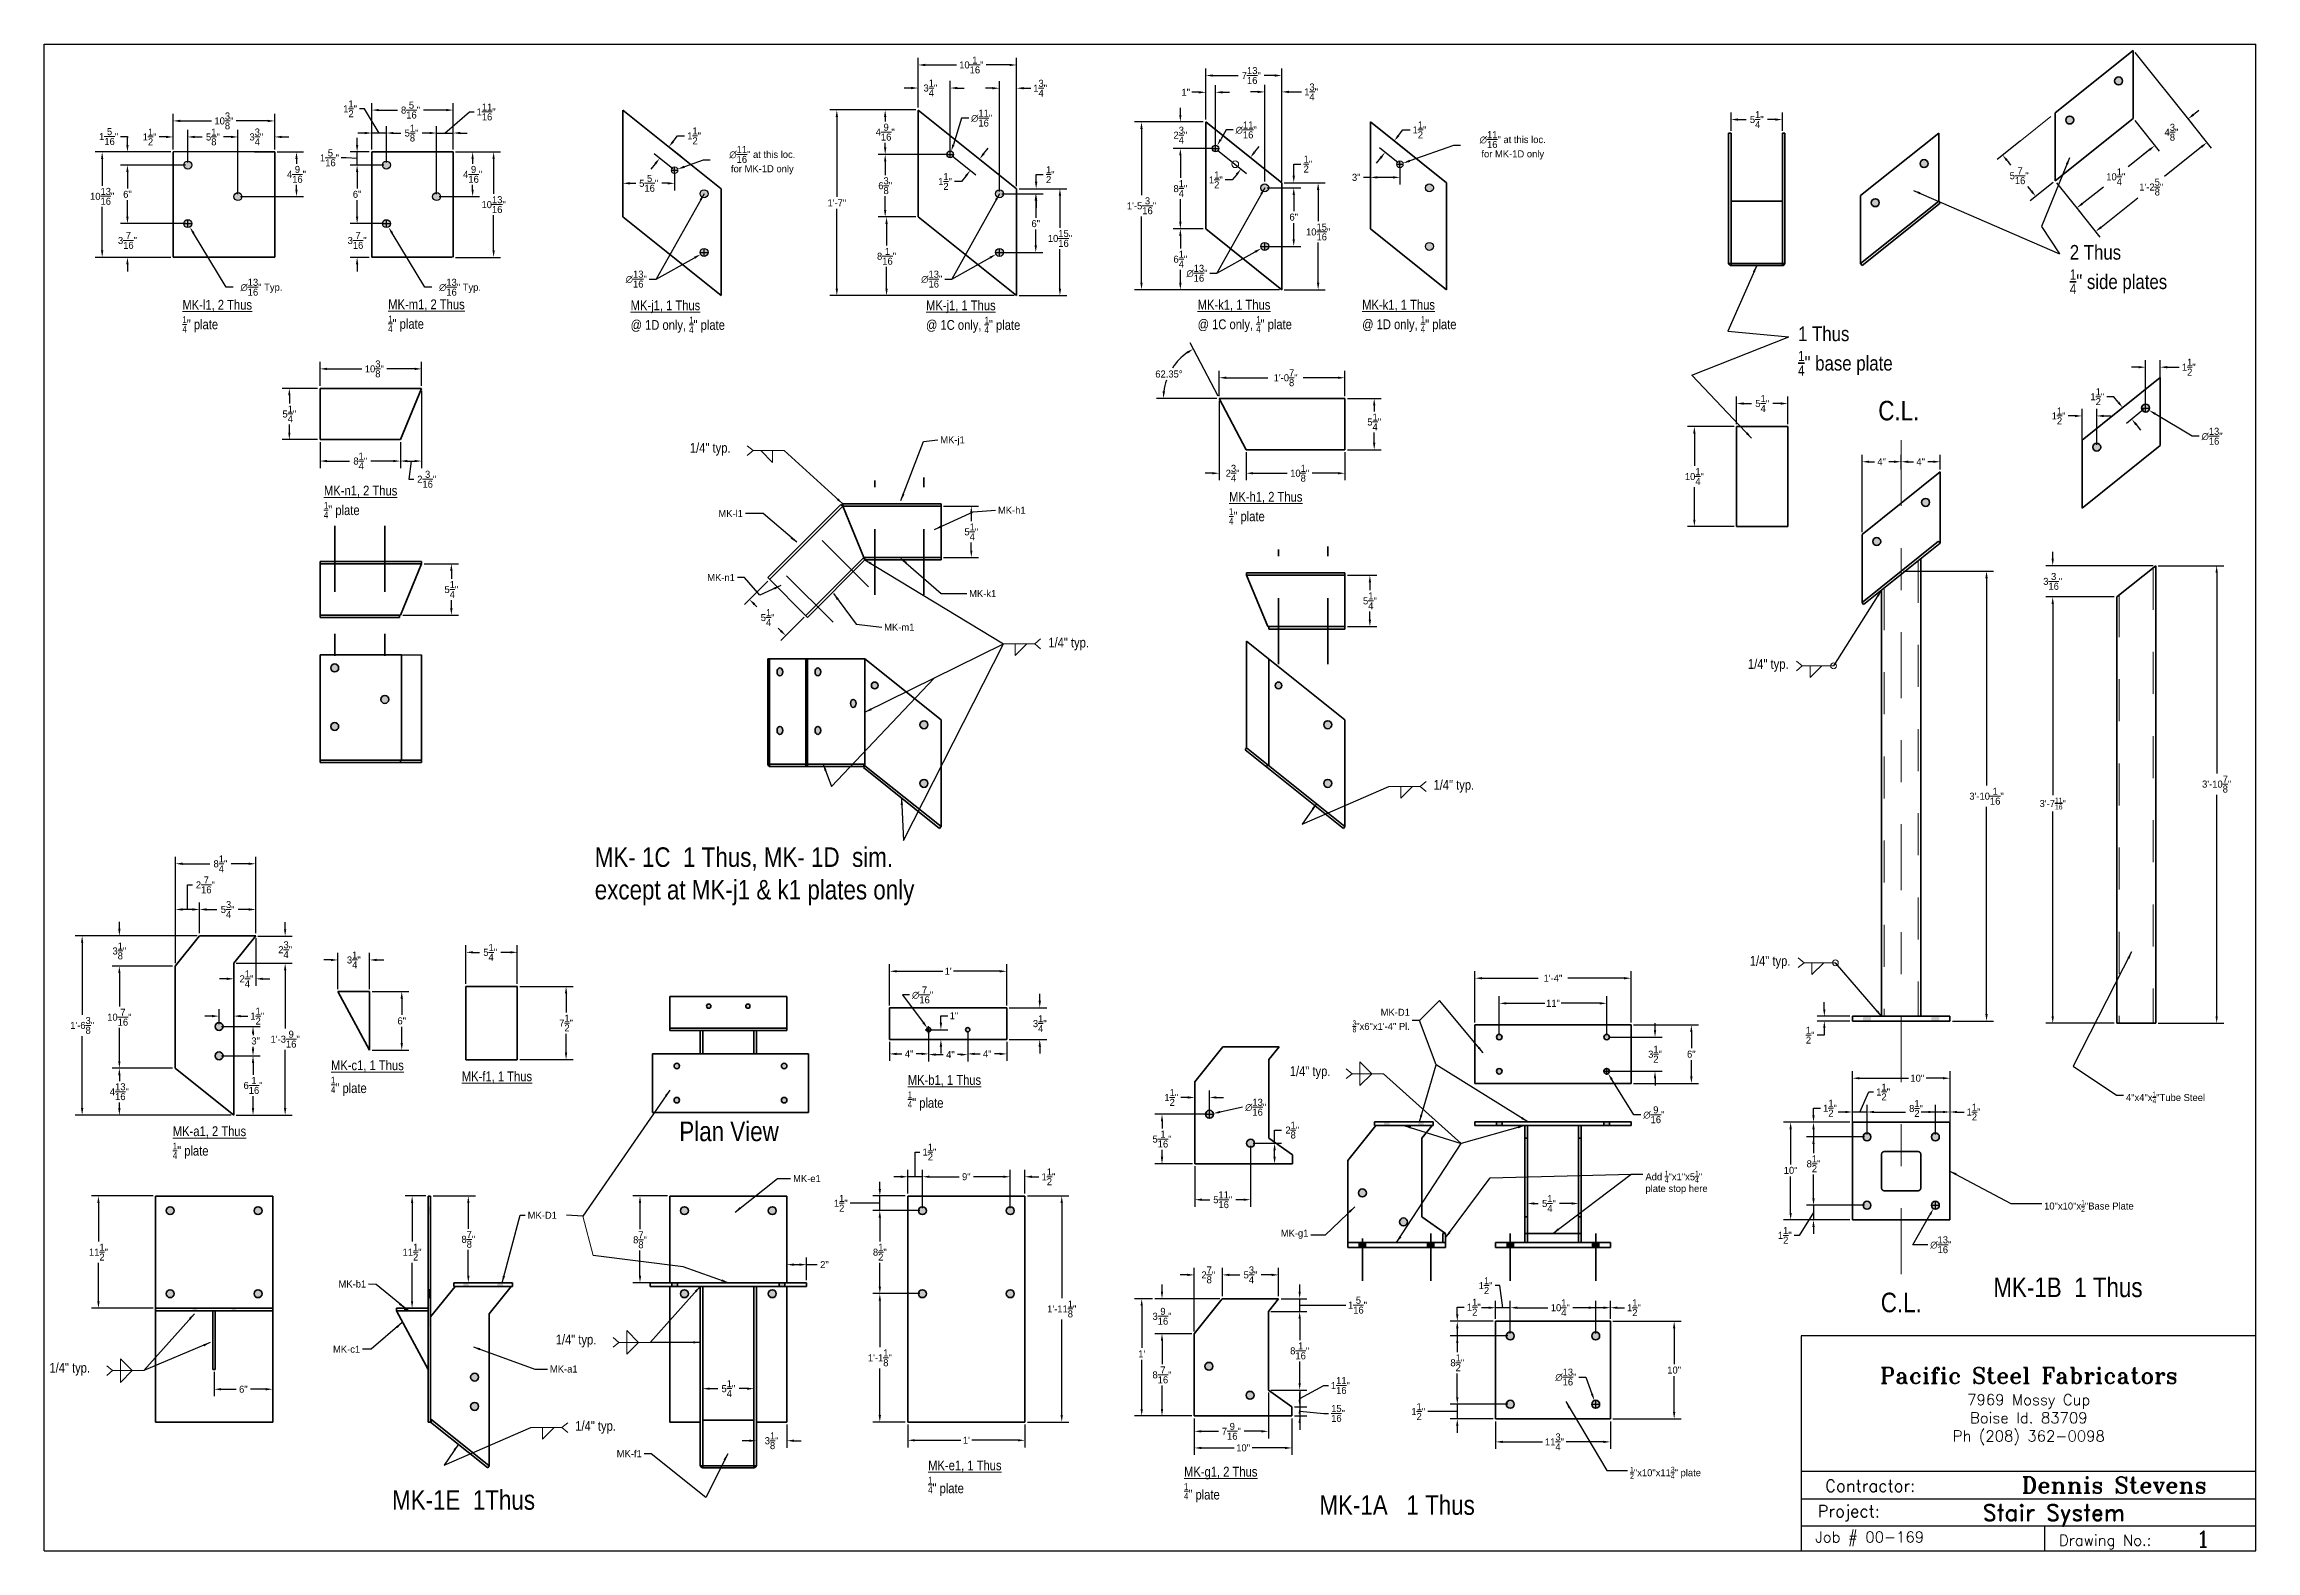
# Paper-space layout 'Sheet 1' of a CAD drawing. Extents: x 0 to 34.5, y 0 to 23.5.
# The model-space entities are those that its viewports show. They can reach past a viewport. Long polylines and large blocks are cut down to what shows.
import ezdxf

# ---------------------------------------------------------------- set-up
doc = ezdxf.new("R2010")
doc.units = 0
doc.header["$LTSCALE"] = 2
doc.header["$MEASUREMENT"] = 0
doc.linetypes.add('CENTER', pattern=[2, 1.25, -0.25, 0.25, -0.25])
doc.linetypes.add('HIDDEN', pattern=[0.375, 0.25, -0.125])
doc.layers.get('0').update_dxf_attribs({"linetype": 'CONTINUOUS'})
for name, color, linetype in [('BORDERS', 5, 'CONTINUOUS'), ('STAIRDETAIL', 7, 'CONTINUOUS'), ('TITLE', 4, 'CONTINUOUS')]:
    doc.layers.add(name, color=color, linetype=linetype)
for name, color, linetype, lineweight in [('Glb stringer', 7, 'CONTINUOUS', 18), ('Stair_dimentions', 5, 'CONTINUOUS', 15), ('Stair_Steel', 5, 'CONTINUOUS', 35), ('Stairclips', 1, 'CONTINUOUS', 35)]:
    doc.layers.add(name, color=color, linetype=linetype, lineweight=lineweight)
doc.layers.get('0').off()
doc.layers.get('0').freeze()
doc.styles.add('ADESK1', font='romans')
doc.styles.add('ARCHENT', font='technical.ttf')
doc.dimstyles.get("Standard").update_dxf_attribs({"dimtxt": 0.18, "dimasz": 0.18, "dimexe": 0.18, "dimexo": 0.0625, "dimgap": 0.09, "dimtad": 0, "dimtih": 1, "dimtoh": 1, "dimdec": 4, "dimzin": 0, "dimdsep": 46, "dimtxsty": 'Standard', "dimcen": 0.09, "dimadec": 0, "dimazin": 0, "dimtfac": 1, "dimtdec": 4, "dimtofl": 0, "dimtmove": 0, "dimatfit": 3, "dimfxl": 1, "dimtolj": 1, "dimtzin": 0, "dimarcsym": 0})

psp = doc.layouts.new('Sheet 1')

# ---------------------------------------------------------------- texts
at = {"layer": 'TITLE'}
for s, insert, char_height, width, attachment_point in [('{\\Fromant.shx;Pacific Steel Fabricators \\P\\H0.6792x;7969 Mossy Cup\\PBoise Id. 83709\\PPh (208) 362-0098}', (30.959, 2.253), 0.25, 5.9375, 5), ('\\Fromanc.shx;Contractor:', (28.486, 1.012), 0.1875, 3.875, 5), ('{\\Fromant.shx;Dennis Stevens}', (30.849, 1.152), 0.25588, 5.375, 1), ('\\Fromanc.shx;Project:', (27.665, 0.71), 0.1875, 9.8125, 1), ('{\\Fromand.shx;Stair System}', (30.24, 0.723), 0.25588, 5.375, 1), ('{\\Fromanc.shx;Job # 00-169}', (27.63, 0.3), 0.1698, 4.6875, 1), ('\\Fromanc.shx;Drawing No.:', (31.43, 0.249), 0.16994, 2.5625, 1), ('{\\Fromanc.shx;1}', (33.568, 0.309), 0.25492, 2.5625, 1)]:
    psp.add_mtext(s, dxfattribs=dict(at, insert=insert, char_height=char_height, width=width, attachment_point=attachment_point))

msp = doc.modelspace()

# ---------------------------------------------------------------- texts
at = {"layer": 'Stair_dimentions', "linetype": 'Continuous', "width": 40.5625, "attachment_point": 1, "style": 'ARCHENT'}
for s, insert, char_height in [('\\A1;{\\LMK-l1, 2 Thus\\P\\H0.7x;\\l\\S1/4;}" plate', (-359.58327, 3.67371), 1), ('\\A1;{\\LMK-m1, 2 Thus\\P\\H0.7x;\\l\\S1/4;}" plate', (-338.5033, 3.72333), 1), ('\\A1;{\\LMK-j1, 1 Thus\\P}@ 1D only, {\\H0.7x;\\S1/4;}" plate', (-313.68033, 3.61519), 1), ('\\A1;{\\LMK-j1, 1 Thus\\P}@ 1C only, {\\H0.7x;\\S1/4;}" plate', (-283.42817, 3.61519), 1), ('\\A1;{\\LMK-k1, 1 Thus\\P}@ 1C only, {\\H0.7x;\\S1/4;}" plate', (-255.60881, 3.67954), 1), ('\\A1;{\\LMK-k1, 1 Thus\\P}@ 1D only, {\\H0.7x;\\S1/4;}" plate', (-238.75859, 3.67954), 1), ('\\A1;{\\LMK-n1, 2 Thus\\P\\H0.7x;\\l\\S1/4;}" plate', (-345.08796, -15.35406), 1), ('\\A1;{\\LMK-h1, 2 Thus\\P\\H0.7x;\\l\\S1/4;}" plate', (-252.39351, -15.9894), 1), ('{\\LMK-c1, 1 Thus\\P\\H0.7x;\\l\\S1/4;}" plate', (-344.36181, -74.2025), 1), ('{\\LMK-f1, 1 Thus}', (-330.96448, -75.33965), 1), ('{\\LMK-b1, 1 Thus\\P\\H0.7x;\\l\\S1/4;}" plate', (-285.29517, -75.70809), 1), ('\\A1;{\\LMK-a1, 2 Thus\\P\\H0.7x;\\l\\S1/4;}" plate', (-360.56551, -80.95336), 1), ('Plan View', (-308.69204, -80.47339), 2), ('{\\LMK-e1, 1 Thus\\P\\H0.7x;\\l\\S1/4;}" plate', (-283.2079, -115.17741), 1), ('{\\LMK-g1, 2 Thus\\P\\H0.7x;\\l\\S1/4;}" plate', (-257.00353, -115.82169), 1)]:
    msp.add_mtext(s, dxfattribs=dict(at, insert=insert, char_height=char_height))
at = {"layer": 'Stair_dimentions', "linetype": 'Continuous', "attachment_point": 1, "style": 'ARCHENT'}
for s, insert, char_height in [('C.L.', (-185.90494, -6.66588), 2), ('1/4" typ.', (-307.61035, -10.97435), 1), ('1/4" typ.', (-270.90192, -30.91547), 1), ('1/4" typ.', (-199.25373, -33.11193), 1), ('1/4" typ.', (-231.45591, -45.48573), 1), ('1/4" typ.', (-199.06622, -63.51432), 1), ('1/4" typ.', (-246.1757, -74.81069), 1), ('C.L.', (-185.6488, -97.9945), 2), ('1/4" typ.', (-321.35287, -102.28977), 1), ('1/4" typ.', (-373.20427, -105.18332), 1), ('1/4" typ.', (-319.35019, -111.1325), 1)]:
    msp.add_mtext(s, dxfattribs=dict(at, insert=insert, char_height=char_height))
at = {"layer": 'Stair_dimentions', "linetype": 'Continuous', "char_height": 0.72}
for s, insert, attachment_point in [('MK-j1', (-281.97008, -10.28996), 1), ('MK-l1', (-302.17542, -18.55829), 9), ('MK-h1', (-276.05848, -17.5101), 1), ('MK-n1', (-302.99647, -25.12205), 9), ('MK-k1', (-279.01428, -26.043), 1), ('MK-m1', (-287.71747, -29.48897), 1), ('\\A1;MK-D1 \\P{\\H0.7x;\\S3/8;}"x6"x1\'-4" Pl.', (-233.8735, -70.12193), 6), ('\\A1;4"x4"x{\\H0.7x;\\S1/4;}"Tube Steel', (-160.54139, -77.40303), 1), ('MK-e1', (-297.04095, -85.94528), 1), ('\\A1;Add {\\H0.7x;\\S1/4;}"x1"x5{\\H0.7x;\\S1/4;}"\\Pplate stop here', (-209.75153, -85.51154), 1), ('MK-D1', (-324.22179, -89.70389), 1), ('\\A1;10"x10"x{\\H0.7x;\\S1/2;}"Base Plate', (-168.9196, -88.51265), 1), ('MK-g1', (-244.26369, -92.47708), 9), ('MK-b1', (-340.76172, -97.47244), 9), ('MK-c1', (-341.37981, -104.15128), 9), ('MK-a1', (-321.94302, -105.44749), 1), ('MK-f1', (-312.5367, -114.83718), 9), ('\\A1;{\\H0.7x;\\S1/2;}"x10"x11{\\H0.7x;\\S3/4;}" plate', (-211.32288, -115.82547), 1)]:
    msp.add_mtext(s, dxfattribs=dict(at, insert=insert, attachment_point=attachment_point))
at = {"layer": 'Stair_Steel', "width": 47.6875, "attachment_point": 1, "style": 'ARCHENT'}
for s, insert, char_height in [('\\A1;2 Thus\\P{\\H0.7x;\\S1/4;}" side plates', (-166.29315, 9.29483), 1.5), ('\\A1;1 Thus\\P{\\H0.7x;\\S1/4;}" base plate', (-194.12012, 0.95018), 1.5), ('MK-1B  1 Thus', (-174.11951, -96.44251), 2), ('MK-1E  1Thus ', (-338.11404, -118.21592), 2)]:
    msp.add_mtext(s, dxfattribs=dict(at, insert=insert, char_height=char_height))
at = {"layer": 'Stair_Steel', "char_height": 2, "attachment_point": 1, "style": 'ADESK1'}
for s, insert in [('{\\fTechnical|b0|i0|c0|p34;MK- 1C  1 Thus, MK- 1D  sim.\\Pexcept at MK-j1 & k1 plates only}', (-317.35366, -52.38897)), ('{\\fTechnical|b0|i0|c0|p34;MK-1A   1 Thus }', (-243.14261, -118.73868))]:
    msp.add_mtext(s, dxfattribs=dict(at, insert=insert))

# ---------------------------------------------------------------- blocks, each defined once
blk = doc.blocks.new('*D135')
at = {"layer": 'Stair_dimentions', "color": 0, "linetype": 'Continuous', "lineweight": -2}
for p, q in [((-299.63, -25.12), (-302.02, -27.51)), ((-301, -27.51), (-300.74, -27.77)), ((-295.92, -28.83), (-298.3, -31.22)), ((-298.3, -30.2), (-298.56, -29.95))]:
    blk.add_line(p, q, dxfattribs=at)
at = {"layer": 'Stair_dimentions', "color": 0, "linetype": 'Continuous'}
for points in [[(-300.91, -27.42), (-301.08, -27.59), (-301.51, -27)], [(-298.22, -30.12), (-298.39, -30.29), (-297.79, -30.71)]]:
    blk.add_solid(points, dxfattribs=at)
at = {"layer": 'Stair_dimentions', "color": 0, "linetype": 'Continuous', "insert": (-299.65, -28.86), "char_height": 0.72, "attachment_point": 5}
blk.add_mtext('\\A1;5{\\H1.000000x;\\S1/4;}"', dxfattribs=at)
blk = doc.blocks.new('*D136')
at = {"layer": 'Stair_dimentions', "color": 0, "linetype": 'Continuous', "lineweight": -2}
for p, q in [((-253.4, -6.17), (-253.4, -3.58)), ((-252.68, -4.3), (-248.41, -4.3)), ((-241.25, -4.3), (-244.79, -4.3)), ((-240.53, -6.17), (-240.53, -3.58))]:
    blk.add_line(p, q, dxfattribs=at)
at = {"layer": 'Stair_dimentions', "color": 0, "linetype": 'Continuous'}
for points in [[(-252.68, -4.18), (-252.68, -4.42), (-253.4, -4.3)], [(-241.25, -4.18), (-241.25, -4.42), (-240.53, -4.3)]]:
    blk.add_solid(points, dxfattribs=at)
at = {"layer": 'Stair_dimentions', "color": 0, "linetype": 'Continuous', "lineweight": 15, "insert": (-246.6, -4.3), "char_height": 0.72, "attachment_point": 5}
blk.add_mtext('\\A1;1\'-0{\\H1.000000x;\\S7/8;}"', dxfattribs=at)
blk = doc.blocks.new('*D137')
at = {"layer": 'Stair_dimentions', "color": 0, "linetype": 'Continuous', "lineweight": -2}
for p, q in [((-250.65, -11.92), (-250.65, -14.8)), ((-240.53, -11.92), (-240.53, -14.8)), ((-249.93, -14.08), (-246.43, -14.08)), ((-241.25, -14.08), (-243.89, -14.08))]:
    blk.add_line(p, q, dxfattribs=at)
at = {"layer": 'Stair_dimentions', "color": 0, "linetype": 'Continuous'}
for points in [[(-249.93, -13.96), (-249.93, -14.2), (-250.65, -14.08)], [(-241.25, -13.96), (-241.25, -14.2), (-240.53, -14.08)]]:
    blk.add_solid(points, dxfattribs=at)
at = {"layer": 'Stair_dimentions', "color": 0, "linetype": 'Continuous', "lineweight": 15, "insert": (-245.16, -14.08), "char_height": 0.72, "attachment_point": 5}
blk.add_mtext('\\A1;10{\\H1.000000x;\\S1/8;}"', dxfattribs=at)
blk = doc.blocks.new('*D138')
at = {"layer": 'Stair_dimentions', "color": 0, "linetype": 'Continuous', "lineweight": -2}
for p, q in [((-240.28, -6.42), (-236.81, -6.42)), ((-237.53, -7.14), (-237.53, -7.74)), ((-237.53, -10.95), (-237.53, -9.92)), ((-240.28, -11.67), (-236.81, -11.67))]:
    blk.add_line(p, q, dxfattribs=at)
at = {"layer": 'Stair_dimentions', "color": 0, "linetype": 'Continuous'}
for points in [[(-237.65, -7.14), (-237.41, -7.14), (-237.53, -6.42)], [(-237.65, -10.95), (-237.41, -10.95), (-237.53, -11.67)]]:
    blk.add_solid(points, dxfattribs=at)
at = {"layer": 'Stair_dimentions', "color": 0, "linetype": 'Continuous', "lineweight": 15, "insert": (-237.53, -8.83), "char_height": 0.72, "attachment_point": 5}
blk.add_mtext('\\A1;5{\\H1.000000x;\\S1/4;}"', dxfattribs=at)
blk = doc.blocks.new('*D139')
at = {"layer": 'Stair_dimentions', "color": 0, "linetype": 'Continuous', "lineweight": -2}
for p, q in [((-253.52, -6.19), (-256.39, -0.71)), ((-253.65, -6.42), (-259.84, -6.42))]:
    blk.add_line(p, q, dxfattribs=at)
for start, end in [(124.8674, 147.0854), (160.7333, 172.7786)]:
    blk.add_arc((-253.4, -6.42), 5.72, start, end, dxfattribs=at)
at = {"layer": 'Stair_dimentions', "color": 0, "linetype": 'Continuous'}
for points in [[(-256.73, -1.62), (-256.61, -1.83), (-256.06, -1.35)], [(-258.95, -5.7), (-259.19, -5.69), (-259.12, -6.42)]]:
    blk.add_solid(points, dxfattribs=at)
at = {"layer": 'Stair_dimentions', "color": 0, "linetype": 'Continuous', "lineweight": 15, "insert": (-258.55, -3.92), "char_height": 0.72, "attachment_point": 5}
blk.add_mtext('\\A1;62.35°', dxfattribs=at)
blk = doc.blocks.new('*D140')
at = {"layer": 'Stair_dimentions', "color": 0, "linetype": 'Continuous', "lineweight": -2}
for p, q in [((-254.78, 22.15), (-254.78, 27.37)), ((-246.99, 15.91), (-246.99, 27.37)), ((-254.06, 26.65), (-251.45, 26.65)), ((-247.71, 26.65), (-248.79, 26.65))]:
    blk.add_line(p, q, dxfattribs=at)
at = {"layer": 'Stair_dimentions', "color": 0, "linetype": 'Continuous'}
for points in [[(-254.06, 26.77), (-254.06, 26.53), (-254.78, 26.65)], [(-247.71, 26.77), (-247.71, 26.53), (-246.99, 26.65)]]:
    blk.add_solid(points, dxfattribs=at)
at = {"layer": 'Stair_dimentions', "color": 0, "linetype": 'Continuous', "lineweight": 15, "insert": (-250.12, 26.65), "char_height": 0.72, "attachment_point": 5}
blk.add_mtext('\\A1;7{\\H1.000000x;\\S13/16;}"', dxfattribs=at)
blk = doc.blocks.new('*D141')
at = {"layer": 'Stair_dimentions', "color": 0, "linetype": 'Continuous', "lineweight": -2}
for p, q in [((-246.74, 15.66), (-242.55, 15.66)), ((-243.27, 14.94), (-243.27, 11.72)), ((-243.27, 5.44), (-243.27, 9.54)), ((-246.74, 4.72), (-242.55, 4.72))]:
    blk.add_line(p, q, dxfattribs=at)
at = {"layer": 'Stair_dimentions', "color": 0, "linetype": 'Continuous'}
for points in [[(-243.39, 14.94), (-243.15, 14.94), (-243.27, 15.66)], [(-243.39, 5.44), (-243.15, 5.44), (-243.27, 4.72)]]:
    blk.add_solid(points, dxfattribs=at)
at = {"layer": 'Stair_dimentions', "color": 0, "linetype": 'Continuous', "lineweight": 15, "insert": (-243.27, 10.63), "char_height": 0.72, "attachment_point": 5}
blk.add_mtext('\\A1;10{\\H1.000000x;\\S15/16;}"', dxfattribs=at)
blk = doc.blocks.new('*D142')
at = {"layer": 'Stair_dimentions', "color": 0, "linetype": 'Continuous', "lineweight": -2}
for p, q in [((-284.23, 23.37), (-284.23, 28.45)), ((-283.51, 27.73), (-280.3, 27.73)), ((-274.87, 27.73), (-277.28, 27.73)), ((-274.15, 15.31), (-274.15, 28.45))]:
    blk.add_line(p, q, dxfattribs=at)
at = {"layer": 'Stair_dimentions', "color": 0, "linetype": 'Continuous'}
for points in [[(-283.51, 27.85), (-283.51, 27.61), (-284.23, 27.73)], [(-274.87, 27.85), (-274.87, 27.61), (-274.15, 27.73)]]:
    blk.add_solid(points, dxfattribs=at)
at = {"layer": 'Stair_dimentions', "color": 0, "linetype": 'Continuous', "lineweight": 15, "insert": (-278.79, 27.73), "char_height": 0.72, "attachment_point": 5}
blk.add_mtext('\\A1;10{\\H1.000000x;\\S1/16;}"', dxfattribs=at)
blk = doc.blocks.new('*D143')
at = {"layer": 'Stair_dimentions', "color": 0, "linetype": 'Continuous', "lineweight": -2}
for p, q in [((-273.9, 15.06), (-268.99, 15.06)), ((-269.71, 14.34), (-269.71, 11.06)), ((-269.71, 4.83), (-269.71, 8.88)), ((-273.9, 4.11), (-268.99, 4.11))]:
    blk.add_line(p, q, dxfattribs=at)
at = {"layer": 'Stair_dimentions', "color": 0, "linetype": 'Continuous'}
for points in [[(-269.83, 14.34), (-269.59, 14.34), (-269.71, 15.06)], [(-269.83, 4.83), (-269.59, 4.83), (-269.71, 4.11)]]:
    blk.add_solid(points, dxfattribs=at)
at = {"layer": 'Stair_dimentions', "color": 0, "linetype": 'Continuous', "lineweight": 15, "insert": (-269.71, 9.97), "char_height": 0.72, "attachment_point": 5}
blk.add_mtext('\\A1;10{\\H1.000000x;\\S15/16;}"', dxfattribs=at)
blk = doc.blocks.new('*D144')
at = {"layer": 'Stair_dimentions', "color": 0, "linetype": 'Continuous', "lineweight": -2}
for p, q in [((-284.95, 25.37), (-285.67, 25.37)), ((-284.23, 23.37), (-284.23, 26.09)), ((-280.95, 18.82), (-280.95, 26.09)), ((-280.23, 25.37), (-279.51, 25.37))]:
    blk.add_line(p, q, dxfattribs=at)
at = {"layer": 'Stair_dimentions', "color": 0, "linetype": 'Continuous'}
for points in [[(-284.95, 25.49), (-284.95, 25.25), (-284.23, 25.37)], [(-280.23, 25.49), (-280.23, 25.25), (-280.95, 25.37)]]:
    blk.add_solid(points, dxfattribs=at)
at = {"layer": 'Stair_dimentions', "color": 0, "linetype": 'Continuous', "lineweight": 15, "insert": (-282.98, 25.37), "char_height": 0.72, "attachment_point": 5}
blk.add_mtext('\\A1;3{\\H1.000000x;\\S1/4;}"', dxfattribs=at)
blk = doc.blocks.new('*D145')
at = {"layer": 'Stair_dimentions', "color": 0, "linetype": 'Continuous', "lineweight": -2}
for p, q in [((-276.63, 25.35), (-277.35, 25.35)), ((-275.91, 14.79), (-275.91, 26.07)), ((-274.15, 15.31), (-274.15, 26.07)), ((-273.43, 25.35), (-272.71, 25.35))]:
    blk.add_line(p, q, dxfattribs=at)
at = {"layer": 'Stair_dimentions', "color": 0, "linetype": 'Continuous'}
for points in [[(-276.63, 25.47), (-276.63, 25.23), (-275.91, 25.35)], [(-273.43, 25.47), (-273.43, 25.23), (-274.15, 25.35)]]:
    blk.add_solid(points, dxfattribs=at)
at = {"layer": 'Stair_dimentions', "color": 0, "linetype": 'Continuous', "lineweight": 15, "insert": (-271.74, 25.35), "char_height": 0.72, "attachment_point": 5}
blk.add_mtext('\\A1;1{\\H1.000000x;\\S3/4;}"', dxfattribs=at)
blk = doc.blocks.new('*D146')
at = {"layer": 'Stair_dimentions', "color": 0, "linetype": 'Continuous', "lineweight": -2}
for p, q in [((-272.15, 15.78), (-272.15, 16.5)), ((-272.15, 16.5), (-271.43, 16.5)), ((-275.66, 14.54), (-271.43, 14.54)), ((-273.9, 15.06), (-271.43, 15.06)), ((-272.15, 13.82), (-272.15, 13.1))]:
    blk.add_line(p, q, dxfattribs=at)
at = {"layer": 'Stair_dimentions', "color": 0, "linetype": 'Continuous'}
for points in [[(-272.27, 15.78), (-272.03, 15.78), (-272.15, 15.06)], [(-272.27, 13.82), (-272.03, 13.82), (-272.15, 14.54)]]:
    blk.add_solid(points, dxfattribs=at)
at = {"layer": 'Stair_dimentions', "color": 0, "linetype": 'Continuous', "lineweight": 15, "insert": (-270.7, 16.5), "char_height": 0.72, "attachment_point": 5}
blk.add_mtext('\\A1;{\\H1.000000x;\\S1/2;}"', dxfattribs=at)
blk = doc.blocks.new('*D147')
at = {"layer": 'Stair_dimentions', "color": 0, "linetype": 'Continuous', "lineweight": -2}
for p, q in [((-275.66, 14.54), (-271.47, 14.54)), ((-272.19, 13.82), (-272.19, 12.09)), ((-272.19, 9.26), (-272.19, 10.87)), ((-275.66, 8.54), (-271.47, 8.54))]:
    blk.add_line(p, q, dxfattribs=at)
at = {"layer": 'Stair_dimentions', "color": 0, "linetype": 'Continuous'}
for points in [[(-272.31, 13.82), (-272.07, 13.82), (-272.19, 14.54)], [(-272.31, 9.26), (-272.07, 9.26), (-272.19, 8.54)]]:
    blk.add_solid(points, dxfattribs=at)
at = {"layer": 'Stair_dimentions', "color": 0, "linetype": 'Continuous', "lineweight": 15, "insert": (-272.19, 11.48), "char_height": 0.72, "attachment_point": 5}
blk.add_mtext('\\A1;6"', dxfattribs=at)
blk = doc.blocks.new('*D148')
at = {"layer": 'Stair_dimentions', "color": 0, "linetype": 'Continuous', "lineweight": -2}
for p, q in [((-284.48, 12.17), (-288.19, 12.17)), ((-287.47, 11.45), (-287.47, 9.23)), ((-287.47, 4.83), (-287.47, 7.05)), ((-274.4, 4.11), (-288.19, 4.11))]:
    blk.add_line(p, q, dxfattribs=at)
at = {"layer": 'Stair_dimentions', "color": 0, "linetype": 'Continuous'}
for points in [[(-287.59, 11.45), (-287.35, 11.45), (-287.47, 12.17)], [(-287.59, 4.83), (-287.35, 4.83), (-287.47, 4.11)]]:
    blk.add_solid(points, dxfattribs=at)
at = {"layer": 'Stair_dimentions', "color": 0, "linetype": 'Continuous', "lineweight": 15, "insert": (-287.47, 8.14), "char_height": 0.72, "attachment_point": 5}
blk.add_mtext('\\A1;8{\\H1.000000x;\\S1/16;}"', dxfattribs=at)
blk = doc.blocks.new('*D149')
at = {"layer": 'Stair_dimentions', "color": 0, "linetype": 'Continuous', "lineweight": -2}
for p, q in [((-284.48, 23.12), (-288.33, 23.12)), ((-287.61, 22.4), (-287.61, 21.94)), ((-281.2, 18.57), (-288.33, 18.57)), ((-287.61, 19.29), (-287.61, 19.76))]:
    blk.add_line(p, q, dxfattribs=at)
at = {"layer": 'Stair_dimentions', "color": 0, "linetype": 'Continuous'}
for points in [[(-287.73, 22.4), (-287.49, 22.4), (-287.61, 23.12)], [(-287.73, 19.29), (-287.49, 19.29), (-287.61, 18.57)]]:
    blk.add_solid(points, dxfattribs=at)
at = {"layer": 'Stair_dimentions', "color": 0, "linetype": 'Continuous', "lineweight": 15, "insert": (-287.61, 20.85), "char_height": 0.72, "attachment_point": 5}
blk.add_mtext('\\A1;4{\\H1.000000x;\\S9/16;}"', dxfattribs=at)
blk = doc.blocks.new('*D150')
at = {"layer": 'Stair_dimentions', "color": 0, "linetype": 'Continuous', "lineweight": -2}
for p, q in [((-281.2, 18.57), (-288.33, 18.57)), ((-287.61, 17.85), (-287.61, 16.46)), ((-287.61, 12.89), (-287.61, 14.28)), ((-284.48, 12.17), (-288.33, 12.17))]:
    blk.add_line(p, q, dxfattribs=at)
at = {"layer": 'Stair_dimentions', "color": 0, "linetype": 'Continuous'}
for points in [[(-287.73, 17.85), (-287.49, 17.85), (-287.61, 18.57)], [(-287.73, 12.89), (-287.49, 12.89), (-287.61, 12.17)]]:
    blk.add_solid(points, dxfattribs=at)
at = {"layer": 'Stair_dimentions', "color": 0, "linetype": 'Continuous', "lineweight": 15, "insert": (-287.61, 15.37), "char_height": 0.72, "attachment_point": 5}
blk.add_mtext('\\A1;6{\\H1.000000x;\\S3/8;}"', dxfattribs=at)
blk = doc.blocks.new('*D151')
at = {"layer": 'Stair_dimentions', "color": 0, "linetype": 'Continuous', "lineweight": -2}
for p, q in [((-280.75, 18.42), (-278.33, 16.48)), ((-279.82, 19.59), (-277.39, 17.65)), ((-277.5, 18.66), (-277.05, 19.22)), ((-279.34, 16.36), (-279.79, 15.8)), ((-279.79, 15.8), (-280.51, 15.8))]:
    blk.add_line(p, q, dxfattribs=at)
at = {"layer": 'Stair_dimentions', "color": 0, "linetype": 'Continuous'}
for points in [[(-277.6, 18.74), (-277.41, 18.59), (-277.95, 18.1)], [(-279.43, 16.44), (-279.25, 16.29), (-278.89, 16.93)]]:
    blk.add_solid(points, dxfattribs=at)
at = {"layer": 'Stair_dimentions', "color": 0, "linetype": 'Continuous', "lineweight": 15, "insert": (-281.48, 15.8), "char_height": 0.72, "attachment_point": 5}
blk.add_mtext('\\A1;1{\\H1.000000x;\\S1/2;}"', dxfattribs=at)
blk = doc.blocks.new('*D152')
at = {"layer": 'Stair_dimentions', "color": 0, "linetype": 'Continuous', "lineweight": -2}
for p, q in [((-279.78, 22.29), (-280.63, 19.59)), ((-279.06, 22.29), (-279.78, 22.29)), ((-281.31, 18.57), (-280.59, 18.57)), ((-280.95, 18.21), (-280.95, 18.93))]:
    blk.add_line(p, q, dxfattribs=at)
at = {"layer": 'Stair_dimentions', "color": 0, "linetype": 'Continuous'}
blk.add_solid([(-280.74, 19.62), (-280.51, 19.55), (-280.84, 18.9)], dxfattribs=at)
at = {"layer": 'Stair_dimentions', "color": 0, "linetype": 'Continuous', "lineweight": 15, "insert": (-277.73, 22.29), "char_height": 0.72, "attachment_point": 5}
blk.add_mtext('\\A1;∅{\\H1.000000x;\\S11/16;}"', dxfattribs=at)
blk = doc.blocks.new('*D153')
at = {"layer": 'Stair_dimentions', "color": 0, "linetype": 'Continuous', "lineweight": -2}
for p, q in [((-280.79, 5.8), (-276.89, 7.99)), ((-276.27, 8.54), (-275.55, 8.54)), ((-275.91, 8.18), (-275.91, 8.9)), ((-281.51, 5.8), (-280.79, 5.8))]:
    blk.add_line(p, q, dxfattribs=at)
at = {"layer": 'Stair_dimentions', "color": 0, "linetype": 'Continuous'}
blk.add_solid([(-276.95, 8.09), (-276.83, 7.88), (-276.26, 8.34)], dxfattribs=at)
at = {"layer": 'Stair_dimentions', "color": 0, "linetype": 'Continuous', "insert": (-282.84, 5.8), "char_height": 0.72, "attachment_point": 5}
blk.add_mtext('\\A1;∅{\\H1.000000x;\\S13/16;}"', dxfattribs=at)
blk = doc.blocks.new('*D154')
at = {"layer": 'Stair_dimentions', "color": 0, "linetype": 'Continuous', "lineweight": -2}
for p, q in [((-284.48, 23.12), (-293.28, 23.12)), ((-292.56, 22.4), (-292.56, 14.22)), ((-292.56, 4.83), (-292.56, 13)), ((-284.48, 4.11), (-293.28, 4.11))]:
    blk.add_line(p, q, dxfattribs=at)
at = {"layer": 'Stair_dimentions', "color": 0, "linetype": 'Continuous'}
for points in [[(-292.68, 22.4), (-292.44, 22.4), (-292.56, 23.12)], [(-292.68, 4.83), (-292.44, 4.83), (-292.56, 4.11)]]:
    blk.add_solid(points, dxfattribs=at)
at = {"layer": 'Stair_dimentions', "color": 0, "linetype": 'Continuous', "insert": (-292.56, 13.61), "char_height": 0.72, "attachment_point": 5}
blk.add_mtext('\\A1;1\'-7"', dxfattribs=at)
blk = doc.blocks.new('*D155')
at = {"layer": 'Stair_dimentions', "color": 0, "linetype": 'Continuous', "lineweight": -2}
for p, q in [((-257.38, 22.62), (-257.38, 23.34)), ((-255.03, 21.9), (-258.1, 21.9)), ((-254.03, 19.18), (-258.1, 19.18)), ((-257.38, 18.46), (-257.38, 17.74))]:
    blk.add_line(p, q, dxfattribs=at)
at = {"layer": 'Stair_dimentions', "color": 0, "linetype": 'Continuous'}
for points in [[(-257.5, 22.62), (-257.26, 22.62), (-257.38, 21.9)], [(-257.5, 18.46), (-257.26, 18.46), (-257.38, 19.18)]]:
    blk.add_solid(points, dxfattribs=at)
at = {"layer": 'Stair_dimentions', "color": 0, "linetype": 'Continuous', "insert": (-257.38, 20.54), "char_height": 0.72, "attachment_point": 5}
blk.add_mtext('\\A1;2{\\H1.000000x;\\S3/4;}"', dxfattribs=at)
blk = doc.blocks.new('*D156')
at = {"layer": 'Stair_dimentions', "color": 0, "linetype": 'Continuous', "lineweight": -2}
for p, q in [((-254.03, 19.18), (-258.1, 19.18)), ((-257.38, 18.46), (-257.38, 16.16)), ((-257.38, 11.67), (-257.38, 13.98)), ((-255.03, 10.95), (-258.1, 10.95))]:
    blk.add_line(p, q, dxfattribs=at)
at = {"layer": 'Stair_dimentions', "color": 0, "linetype": 'Continuous'}
for points in [[(-257.5, 18.46), (-257.26, 18.46), (-257.38, 19.18)], [(-257.5, 11.67), (-257.26, 11.67), (-257.38, 10.95)]]:
    blk.add_solid(points, dxfattribs=at)
at = {"layer": 'Stair_dimentions', "color": 0, "linetype": 'Continuous', "insert": (-257.38, 15.07), "char_height": 0.72, "attachment_point": 5}
blk.add_mtext('\\A1;8{\\H1.000000x;\\S1/4;}"', dxfattribs=at)
blk = doc.blocks.new('*D157')
at = {"layer": 'Stair_dimentions', "color": 0, "linetype": 'Continuous', "lineweight": -2}
for p, q in [((-255.03, 10.95), (-258.1, 10.95)), ((-257.38, 10.23), (-257.38, 8.93)), ((-247.24, 4.72), (-258.1, 4.72)), ((-257.38, 5.44), (-257.38, 6.75))]:
    blk.add_line(p, q, dxfattribs=at)
at = {"layer": 'Stair_dimentions', "color": 0, "linetype": 'Continuous'}
for points in [[(-257.5, 10.23), (-257.26, 10.23), (-257.38, 10.95)], [(-257.5, 5.44), (-257.26, 5.44), (-257.38, 4.72)]]:
    blk.add_solid(points, dxfattribs=at)
at = {"layer": 'Stair_dimentions', "color": 0, "linetype": 'Continuous', "insert": (-257.38, 7.84), "char_height": 0.72, "attachment_point": 5}
blk.add_mtext('\\A1;6{\\H1.000000x;\\S1/4;}"', dxfattribs=at)
blk = doc.blocks.new('*D158')
at = {"layer": 'Stair_dimentions', "color": 0, "linetype": 'Continuous', "lineweight": -2}
for p, q in [((-255.03, 21.9), (-262.08, 21.9)), ((-261.36, 21.18), (-261.36, 14.4)), ((-261.36, 5.44), (-261.36, 12.22)), ((-255.03, 4.72), (-262.08, 4.72))]:
    blk.add_line(p, q, dxfattribs=at)
at = {"layer": 'Stair_dimentions', "color": 0, "linetype": 'Continuous'}
for points in [[(-261.48, 21.18), (-261.24, 21.18), (-261.36, 21.9)], [(-261.48, 5.44), (-261.24, 5.44), (-261.36, 4.72)]]:
    blk.add_solid(points, dxfattribs=at)
at = {"layer": 'Stair_dimentions', "color": 0, "linetype": 'Continuous', "insert": (-261.36, 13.31), "char_height": 0.72, "attachment_point": 5}
blk.add_mtext('\\A1;1\'-5{\\H1.000000x;\\S3/16;}"', dxfattribs=at)
blk = doc.blocks.new('*D159')
at = {"layer": 'Stair_dimentions', "color": 0, "linetype": 'Continuous', "lineweight": -2}
for p, q in [((-253.59, 19.02), (-250.6, 16.63)), ((-252.65, 20.2), (-249.66, 17.8)), ((-249.77, 18.82), (-249.32, 19.38)), ((-252.06, 15.96), (-252.78, 15.96)), ((-251.61, 16.52), (-252.06, 15.96))]:
    blk.add_line(p, q, dxfattribs=at)
at = {"layer": 'Stair_dimentions', "color": 0, "linetype": 'Continuous'}
for points in [[(-249.87, 18.89), (-249.68, 18.74), (-250.22, 18.25)], [(-251.7, 16.6), (-251.52, 16.45), (-251.16, 17.08)]]:
    blk.add_solid(points, dxfattribs=at)
at = {"layer": 'Stair_dimentions', "color": 0, "linetype": 'Continuous', "insert": (-253.75, 15.96), "char_height": 0.72, "attachment_point": 5}
blk.add_mtext('\\A1;1{\\H1.000000x;\\S1/2;}"', dxfattribs=at)
blk = doc.blocks.new('*D160')
at = {"layer": 'Stair_dimentions', "color": 0, "linetype": 'Continuous', "lineweight": -2}
for p, q in [((-249.46, 24.97), (-250.18, 24.97)), ((-248.74, 15.8), (-248.74, 25.69)), ((-246.99, 15.8), (-246.99, 25.69)), ((-246.27, 24.97), (-244.96, 24.97))]:
    blk.add_line(p, q, dxfattribs=at)
at = {"layer": 'Stair_dimentions', "color": 0, "linetype": 'Continuous'}
for points in [[(-249.46, 25.09), (-249.46, 24.85), (-248.74, 24.97)], [(-246.27, 25.09), (-246.27, 24.85), (-246.99, 24.97)]]:
    blk.add_solid(points, dxfattribs=at)
at = {"layer": 'Stair_dimentions', "color": 0, "linetype": 'Continuous', "insert": (-243.99, 24.97), "char_height": 0.72, "attachment_point": 5}
blk.add_mtext('\\A1;1{\\H1.000000x;\\S3/4;}"', dxfattribs=at)
blk = doc.blocks.new('*D161')
at = {"layer": 'Stair_dimentions', "color": 0, "linetype": 'Continuous', "lineweight": -2}
for p, q in [((-255.5, 24.93), (-256.22, 24.93)), ((-254.78, 22.15), (-254.78, 25.65)), ((-253.78, 19.43), (-253.78, 25.65)), ((-253.06, 24.93), (-252.34, 24.93))]:
    blk.add_line(p, q, dxfattribs=at)
at = {"layer": 'Stair_dimentions', "color": 0, "linetype": 'Continuous'}
for points in [[(-255.5, 25.05), (-255.5, 24.81), (-254.78, 24.93)], [(-253.06, 25.05), (-253.06, 24.81), (-253.78, 24.93)]]:
    blk.add_solid(points, dxfattribs=at)
at = {"layer": 'Stair_dimentions', "color": 0, "linetype": 'Continuous', "insert": (-256.83, 24.93), "char_height": 0.72, "attachment_point": 5}
blk.add_mtext('\\A1;1"', dxfattribs=at)
blk = doc.blocks.new('*D162')
at = {"layer": 'Stair_dimentions', "color": 0, "linetype": 'Continuous', "lineweight": -2}
for p, q in [((-245.77, 16.38), (-245.77, 17.58)), ((-245.77, 17.58), (-245.05, 17.58)), ((-248.49, 15.15), (-245.05, 15.15)), ((-246.74, 15.66), (-245.05, 15.66)), ((-245.77, 14.43), (-245.77, 13.71))]:
    blk.add_line(p, q, dxfattribs=at)
at = {"layer": 'Stair_dimentions', "color": 0, "linetype": 'Continuous'}
for points in [[(-245.89, 16.38), (-245.65, 16.38), (-245.77, 15.66)], [(-245.89, 14.43), (-245.65, 14.43), (-245.77, 15.15)]]:
    blk.add_solid(points, dxfattribs=at)
at = {"layer": 'Stair_dimentions', "color": 0, "linetype": 'Continuous', "insert": (-244.32, 17.58), "char_height": 0.72, "attachment_point": 5}
blk.add_mtext('\\A1;{\\H1.000000x;\\S1/2;}"', dxfattribs=at)
blk = doc.blocks.new('*D163')
at = {"layer": 'Stair_dimentions', "color": 0, "linetype": 'Continuous', "lineweight": -2}
for p, q in [((-248.49, 15.15), (-245.05, 15.15)), ((-245.77, 14.43), (-245.77, 12.76)), ((-245.77, 9.87), (-245.77, 11.54)), ((-248.49, 9.15), (-245.05, 9.15))]:
    blk.add_line(p, q, dxfattribs=at)
at = {"layer": 'Stair_dimentions', "color": 0, "linetype": 'Continuous'}
for points in [[(-245.89, 14.43), (-245.65, 14.43), (-245.77, 15.15)], [(-245.89, 9.87), (-245.65, 9.87), (-245.77, 9.15)]]:
    blk.add_solid(points, dxfattribs=at)
at = {"layer": 'Stair_dimentions', "color": 0, "linetype": 'Continuous', "insert": (-245.77, 12.15), "char_height": 0.72, "attachment_point": 5}
blk.add_mtext('\\A1;6"', dxfattribs=at)
blk = doc.blocks.new('*D164')
at = {"layer": 'Stair_dimentions', "color": 0, "linetype": 'Continuous', "lineweight": -2}
for p, q in [((-249.1, 9.15), (-248.38, 9.15)), ((-248.74, 8.79), (-248.74, 9.51)), ((-253.63, 6.4), (-249.72, 8.59)), ((-254.35, 6.4), (-253.63, 6.4))]:
    blk.add_line(p, q, dxfattribs=at)
at = {"layer": 'Stair_dimentions', "color": 0, "linetype": 'Continuous'}
blk.add_solid([(-249.78, 8.7), (-249.66, 8.49), (-249.09, 8.95)], dxfattribs=at)
at = {"layer": 'Stair_dimentions', "color": 0, "linetype": 'Continuous', "insert": (-255.68, 6.4), "char_height": 0.72, "attachment_point": 5}
blk.add_mtext('\\A1;∅{\\H1.000000x;\\S13/16;}"', dxfattribs=at)
blk = doc.blocks.new('*D165')
at = {"layer": 'Stair_dimentions', "color": 0, "linetype": 'Continuous', "lineweight": -2}
for p, q in [((-252.69, 21.08), (-253.25, 20.1)), ((-251.97, 21.08), (-252.69, 21.08)), ((-254.14, 19.18), (-253.42, 19.18)), ((-253.78, 18.82), (-253.78, 19.54))]:
    blk.add_line(p, q, dxfattribs=at)
at = {"layer": 'Stair_dimentions', "color": 0, "linetype": 'Continuous'}
blk.add_solid([(-253.36, 20.16), (-253.15, 20.04), (-253.61, 19.48)], dxfattribs=at)
at = {"layer": 'Stair_dimentions', "color": 0, "linetype": 'Continuous', "insert": (-250.64, 21.08), "char_height": 0.72, "attachment_point": 5}
blk.add_mtext('\\A1;∅{\\H1.000000x;\\S11/16;}"', dxfattribs=at)
blk = doc.blocks.new('*D166')
at = {"layer": 'Stair_dimentions', "color": 0, "linetype": 'Continuous', "lineweight": -2}
for p, q in [((-253.4, -6.67), (-253.4, -14.8)), ((-250.65, -11.92), (-250.65, -14.8)), ((-254.12, -14.08), (-254.84, -14.08)), ((-249.93, -14.08), (-249.21, -14.08))]:
    blk.add_line(p, q, dxfattribs=at)
at = {"layer": 'Stair_dimentions', "color": 0, "linetype": 'Continuous'}
for points in [[(-254.12, -13.96), (-254.12, -14.2), (-253.4, -14.08)], [(-249.93, -13.96), (-249.93, -14.2), (-250.65, -14.08)]]:
    blk.add_solid(points, dxfattribs=at)
at = {"layer": 'Stair_dimentions', "color": 0, "linetype": 'Continuous', "insert": (-252.03, -14.08), "char_height": 0.72, "attachment_point": 5}
blk.add_mtext('\\A1;2{\\H1.000000x;\\S3/4;}"', dxfattribs=at)
blk = doc.blocks.new('*D167')
at = {"layer": 'Stair_dimentions', "color": 0, "linetype": 'Continuous', "lineweight": -2}
for p, q in [((-360.53, 19.07), (-360.53, 22.72)), ((-350.13, 19.07), (-350.13, 22.72)), ((-359.81, 22), (-356.6, 22)), ((-350.85, 22), (-354.06, 22))]:
    blk.add_line(p, q, dxfattribs=at)
at = {"layer": 'Stair_dimentions', "color": 0, "linetype": 'Continuous'}
for points in [[(-359.81, 22.12), (-359.81, 21.88), (-360.53, 22)], [(-350.85, 22.12), (-350.85, 21.88), (-350.13, 22)]]:
    blk.add_solid(points, dxfattribs=at)
at = {"layer": 'Stair_dimentions', "color": 0, "linetype": 'Continuous', "insert": (-355.33, 22), "char_height": 0.72, "attachment_point": 5}
blk.add_mtext('\\A1;10{\\H1.000000x;\\S3/8;}"', dxfattribs=at)
blk = doc.blocks.new('*D168')
at = {"layer": 'Stair_dimentions', "color": 0, "linetype": 'Continuous', "lineweight": -2}
for p, q in [((-360.78, 18.82), (-368.52, 18.82)), ((-367.8, 18.1), (-367.8, 15.37)), ((-367.8, 8.75), (-367.8, 13.19)), ((-360.78, 8.03), (-368.52, 8.03))]:
    blk.add_line(p, q, dxfattribs=at)
at = {"layer": 'Stair_dimentions', "color": 0, "linetype": 'Continuous'}
for points in [[(-367.92, 18.1), (-367.68, 18.1), (-367.8, 18.82)], [(-367.92, 8.75), (-367.68, 8.75), (-367.8, 8.03)]]:
    blk.add_solid(points, dxfattribs=at)
at = {"layer": 'Stair_dimentions', "color": 0, "linetype": 'Continuous', "insert": (-367.8, 14.28), "char_height": 0.72, "attachment_point": 5}
blk.add_mtext('\\A1;10{\\H1.000000x;\\S13/16;}"', dxfattribs=at)
blk = doc.blocks.new('*D169')
at = {"layer": 'Stair_dimentions', "color": 0, "linetype": 'Continuous', "lineweight": -2}
for p, q in [((-340.19, 19.07), (-340.19, 23.83)), ((-339.47, 23.11), (-337.55, 23.11)), ((-332.57, 23.11), (-334.89, 23.11)), ((-331.85, 19.07), (-331.85, 23.83))]:
    blk.add_line(p, q, dxfattribs=at)
at = {"layer": 'Stair_dimentions', "color": 0, "linetype": 'Continuous'}
for points in [[(-339.47, 23.23), (-339.47, 22.99), (-340.19, 23.11)], [(-332.57, 23.23), (-332.57, 22.99), (-331.85, 23.11)]]:
    blk.add_solid(points, dxfattribs=at)
at = {"layer": 'Stair_dimentions', "color": 0, "linetype": 'Continuous', "insert": (-336.22, 23.11), "char_height": 0.72, "attachment_point": 5}
blk.add_mtext('\\A1;8{\\H1.000000x;\\S5/16;}"', dxfattribs=at)
blk = doc.blocks.new('*D170')
at = {"layer": 'Stair_dimentions', "color": 0, "linetype": 'Continuous', "lineweight": -2}
for p, q in [((-331.6, 18.82), (-326.99, 18.82)), ((-327.71, 18.1), (-327.71, 14.52)), ((-327.71, 8.75), (-327.71, 12.34)), ((-331.6, 8.03), (-326.99, 8.03))]:
    blk.add_line(p, q, dxfattribs=at)
at = {"layer": 'Stair_dimentions', "color": 0, "linetype": 'Continuous'}
for points in [[(-327.83, 18.1), (-327.59, 18.1), (-327.71, 18.82)], [(-327.83, 8.75), (-327.59, 8.75), (-327.71, 8.03)]]:
    blk.add_solid(points, dxfattribs=at)
at = {"layer": 'Stair_dimentions', "color": 0, "linetype": 'Continuous', "insert": (-327.71, 13.43), "char_height": 0.72, "attachment_point": 5}
blk.add_mtext('\\A1;10{\\H1.000000x;\\S13/16;}"', dxfattribs=at)
blk = doc.blocks.new('*D171')
at = {"layer": 'Stair_dimentions', "color": 0, "linetype": 'Continuous', "lineweight": -2}
for p, q in [((-360.53, 19.07), (-360.53, 21.08)), ((-359.03, 17.73), (-359.03, 21.08)), ((-361.25, 20.36), (-361.97, 20.36)), ((-358.31, 20.36), (-357.59, 20.36))]:
    blk.add_line(p, q, dxfattribs=at)
at = {"layer": 'Stair_dimentions', "color": 0, "linetype": 'Continuous'}
for points in [[(-361.25, 20.48), (-361.25, 20.24), (-360.53, 20.36)], [(-358.31, 20.48), (-358.31, 20.24), (-359.03, 20.36)]]:
    blk.add_solid(points, dxfattribs=at)
at = {"layer": 'Stair_dimentions', "color": 0, "linetype": 'Continuous', "insert": (-362.94, 20.36), "char_height": 0.72, "attachment_point": 5}
blk.add_mtext('\\A1;1{\\H1.000000x;\\S1/2;}"', dxfattribs=at)
blk = doc.blocks.new('*D172')
at = {"layer": 'Stair_dimentions', "color": 0, "linetype": 'Continuous', "lineweight": -2}
for p, q in [((-359.03, 17.73), (-359.03, 21.08)), ((-353.89, 14.5), (-353.89, 21.08)), ((-358.31, 20.36), (-357.55, 20.36)), ((-354.61, 20.36), (-355.37, 20.36))]:
    blk.add_line(p, q, dxfattribs=at)
at = {"layer": 'Stair_dimentions', "color": 0, "linetype": 'Continuous'}
for points in [[(-358.31, 20.48), (-358.31, 20.24), (-359.03, 20.36)], [(-354.61, 20.48), (-354.61, 20.24), (-353.89, 20.36)]]:
    blk.add_solid(points, dxfattribs=at)
at = {"layer": 'Stair_dimentions', "color": 0, "linetype": 'Continuous', "insert": (-356.46, 20.36), "char_height": 0.72, "attachment_point": 5}
blk.add_mtext('\\A1;5{\\H1.000000x;\\S1/8;}"', dxfattribs=at)
blk = doc.blocks.new('*D173')
at = {"layer": 'Stair_dimentions', "color": 0, "linetype": 'Continuous', "lineweight": -2}
for p, q in [((-353.89, 14.5), (-353.89, 21.08)), ((-350.13, 19.07), (-350.13, 21.08)), ((-354.61, 20.36), (-355.33, 20.36)), ((-349.41, 20.36), (-348.69, 20.36))]:
    blk.add_line(p, q, dxfattribs=at)
at = {"layer": 'Stair_dimentions', "color": 0, "linetype": 'Continuous'}
for points in [[(-354.61, 20.48), (-354.61, 20.24), (-353.89, 20.36)], [(-349.41, 20.48), (-349.41, 20.24), (-350.13, 20.36)]]:
    blk.add_solid(points, dxfattribs=at)
at = {"layer": 'Stair_dimentions', "color": 0, "linetype": 'Continuous', "insert": (-352.01, 20.36), "char_height": 0.72, "attachment_point": 5}
blk.add_mtext('\\A1;3{\\H1.000000x;\\S3/4;}"', dxfattribs=at)
blk = doc.blocks.new('*D174')
at = {"layer": 'Stair_dimentions', "color": 0, "linetype": 'Continuous', "lineweight": -2}
for p, q in [((-365.93, 20.4), (-365.21, 20.4)), ((-365.21, 20.4), (-365.21, 20.26)), ((-360.78, 18.82), (-365.93, 18.82)), ((-365.21, 19.54), (-365.21, 20.26)), ((-359.28, 17.48), (-365.93, 17.48)), ((-365.21, 16.76), (-365.21, 16.04))]:
    blk.add_line(p, q, dxfattribs=at)
at = {"layer": 'Stair_dimentions', "color": 0, "linetype": 'Continuous'}
for points in [[(-365.33, 19.54), (-365.09, 19.54), (-365.21, 18.82)], [(-365.33, 16.76), (-365.09, 16.76), (-365.21, 17.48)]]:
    blk.add_solid(points, dxfattribs=at)
at = {"layer": 'Stair_dimentions', "color": 0, "linetype": 'Continuous', "insert": (-367.14, 20.4), "char_height": 0.72, "attachment_point": 5}
blk.add_mtext('\\A1;1{\\H1.000000x;\\S5/16;}"', dxfattribs=at)
blk = doc.blocks.new('*D175')
at = {"layer": 'Stair_dimentions', "color": 0, "linetype": 'Continuous', "lineweight": -2}
for p, q in [((-359.28, 17.48), (-365.93, 17.48)), ((-365.21, 16.76), (-365.21, 15.09)), ((-365.21, 12.2), (-365.21, 13.87)), ((-359.28, 11.48), (-365.93, 11.48))]:
    blk.add_line(p, q, dxfattribs=at)
at = {"layer": 'Stair_dimentions', "color": 0, "linetype": 'Continuous'}
for points in [[(-365.33, 16.76), (-365.09, 16.76), (-365.21, 17.48)], [(-365.33, 12.2), (-365.09, 12.2), (-365.21, 11.48)]]:
    blk.add_solid(points, dxfattribs=at)
at = {"layer": 'Stair_dimentions', "color": 0, "linetype": 'Continuous', "insert": (-365.21, 14.48), "char_height": 0.72, "attachment_point": 5}
blk.add_mtext('\\A1;6"', dxfattribs=at)
blk = doc.blocks.new('*D176')
at = {"layer": 'Stair_dimentions', "color": 0, "linetype": 'Continuous', "lineweight": -2}
for p, q in [((-359.28, 11.48), (-365.93, 11.48)), ((-365.21, 12.2), (-365.21, 12.92)), ((-360.78, 8.03), (-365.93, 8.03)), ((-365.21, 7.31), (-365.21, 6.59))]:
    blk.add_line(p, q, dxfattribs=at)
at = {"layer": 'Stair_dimentions', "color": 0, "linetype": 'Continuous'}
for points in [[(-365.33, 12.2), (-365.09, 12.2), (-365.21, 11.48)], [(-365.33, 7.31), (-365.09, 7.31), (-365.21, 8.03)]]:
    blk.add_solid(points, dxfattribs=at)
at = {"layer": 'Stair_dimentions', "color": 0, "linetype": 'Continuous', "insert": (-365.21, 9.76), "char_height": 0.72, "attachment_point": 5}
blk.add_mtext('\\A1;3{\\H1.000000x;\\S7/16;}"', dxfattribs=at)
blk = doc.blocks.new('*D177')
at = {"layer": 'Stair_dimentions', "color": 0, "linetype": 'Continuous', "lineweight": -2}
for p, q in [((-349.88, 18.82), (-347.18, 18.82)), ((-347.9, 18.1), (-347.9, 17.62)), ((-353.64, 14.25), (-347.18, 14.25)), ((-347.9, 14.97), (-347.9, 15.44))]:
    blk.add_line(p, q, dxfattribs=at)
at = {"layer": 'Stair_dimentions', "color": 0, "linetype": 'Continuous'}
for points in [[(-348.02, 18.1), (-347.78, 18.1), (-347.9, 18.82)], [(-348.02, 14.97), (-347.78, 14.97), (-347.9, 14.25)]]:
    blk.add_solid(points, dxfattribs=at)
at = {"layer": 'Stair_dimentions', "color": 0, "linetype": 'Continuous', "insert": (-347.9, 16.53), "char_height": 0.72, "attachment_point": 5}
blk.add_mtext('\\A1;4{\\H1.000000x;\\S9/16;}"', dxfattribs=at)
blk = doc.blocks.new('*D178')
at = {"layer": 'Stair_dimentions', "color": 0, "linetype": 'Continuous', "lineweight": -2}
for p, q in [((-338.69, 17.73), (-338.69, 21.48)), ((-337.97, 20.76), (-337.21, 20.76)), ((-334.27, 20.76), (-335.03, 20.76)), ((-333.55, 14.5), (-333.55, 21.48))]:
    blk.add_line(p, q, dxfattribs=at)
at = {"layer": 'Stair_dimentions', "color": 0, "linetype": 'Continuous'}
for points in [[(-337.97, 20.88), (-337.97, 20.64), (-338.69, 20.76)], [(-334.27, 20.88), (-334.27, 20.64), (-333.55, 20.76)]]:
    blk.add_solid(points, dxfattribs=at)
at = {"layer": 'Stair_dimentions', "color": 0, "linetype": 'Continuous', "insert": (-336.12, 20.76), "char_height": 0.72, "attachment_point": 5}
blk.add_mtext('\\A1;5{\\H1.000000x;\\S1/8;}"', dxfattribs=at)
blk = doc.blocks.new('*D179')
at = {"layer": 'Stair_dimentions', "color": 0, "linetype": 'Continuous', "lineweight": -2}
for p, q in [((-332.7, 20.76), (-330.19, 22.92)), ((-330.19, 22.92), (-329.69, 22.92)), ((-334.27, 20.76), (-334.99, 20.76)), ((-333.55, 14.5), (-333.55, 21.48)), ((-333.55, 20.76), (-331.85, 20.76)), ((-331.85, 19.07), (-331.85, 21.48)), ((-331.13, 20.76), (-330.41, 20.76))]:
    blk.add_line(p, q, dxfattribs=at)
at = {"layer": 'Stair_dimentions', "color": 0, "linetype": 'Continuous'}
for points in [[(-334.27, 20.88), (-334.27, 20.64), (-333.55, 20.76)], [(-331.13, 20.88), (-331.13, 20.64), (-331.85, 20.76)]]:
    blk.add_solid(points, dxfattribs=at)
at = {"layer": 'Stair_dimentions', "color": 0, "linetype": 'Continuous', "insert": (-328.48, 22.92), "char_height": 0.72, "attachment_point": 5}
blk.add_mtext('\\A1;1{\\H1.000000x;\\S11/16;}"', dxfattribs=at)
blk = doc.blocks.new('*D180')
at = {"layer": 'Stair_dimentions', "color": 0, "linetype": 'Continuous', "lineweight": -2}
for p, q in [((-338.94, 17.48), (-342.41, 17.48)), ((-341.69, 16.76), (-341.69, 15.09)), ((-341.69, 12.2), (-341.69, 13.87)), ((-338.94, 11.48), (-342.41, 11.48))]:
    blk.add_line(p, q, dxfattribs=at)
at = {"layer": 'Stair_dimentions', "color": 0, "linetype": 'Continuous'}
for points in [[(-341.81, 16.76), (-341.57, 16.76), (-341.69, 17.48)], [(-341.81, 12.2), (-341.57, 12.2), (-341.69, 11.48)]]:
    blk.add_solid(points, dxfattribs=at)
at = {"layer": 'Stair_dimentions', "color": 0, "linetype": 'Continuous', "insert": (-341.69, 14.48), "char_height": 0.72, "attachment_point": 5}
blk.add_mtext('\\A1;6"', dxfattribs=at)
blk = doc.blocks.new('*D181')
at = {"layer": 'Stair_dimentions', "color": 0, "linetype": 'Continuous', "lineweight": -2}
for p, q in [((-338.94, 11.48), (-342.41, 11.48)), ((-341.69, 12.2), (-341.69, 12.92)), ((-340.44, 8.03), (-342.41, 8.03)), ((-341.69, 7.31), (-341.69, 6.59))]:
    blk.add_line(p, q, dxfattribs=at)
at = {"layer": 'Stair_dimentions', "color": 0, "linetype": 'Continuous'}
for points in [[(-341.81, 12.2), (-341.57, 12.2), (-341.69, 11.48)], [(-341.81, 7.31), (-341.57, 7.31), (-341.69, 8.03)]]:
    blk.add_solid(points, dxfattribs=at)
at = {"layer": 'Stair_dimentions', "color": 0, "linetype": 'Continuous', "insert": (-341.69, 9.76), "char_height": 0.72, "attachment_point": 5}
blk.add_mtext('\\A1;3{\\H1.000000x;\\S7/16;}"', dxfattribs=at)
blk = doc.blocks.new('*D182')
at = {"layer": 'Stair_dimentions', "color": 0, "linetype": 'Continuous', "lineweight": -2}
for p, q in [((-342.81, 18.22), (-343.31, 18.22)), ((-341.69, 18.15), (-342.81, 18.22)), ((-340.44, 18.82), (-342.41, 18.82)), ((-341.69, 19.54), (-341.69, 20.26)), ((-341.69, 17.48), (-341.69, 18.82)), ((-338.94, 17.48), (-342.41, 17.48)), ((-341.69, 16.76), (-341.69, 16.04))]:
    blk.add_line(p, q, dxfattribs=at)
at = {"layer": 'Stair_dimentions', "color": 0, "linetype": 'Continuous'}
for points in [[(-341.81, 19.54), (-341.57, 19.54), (-341.69, 18.82)], [(-341.81, 16.76), (-341.57, 16.76), (-341.69, 17.48)]]:
    blk.add_solid(points, dxfattribs=at)
at = {"layer": 'Stair_dimentions', "color": 0, "linetype": 'Continuous', "insert": (-344.52, 18.22), "char_height": 0.72, "attachment_point": 5}
blk.add_mtext('\\A1;1{\\H1.000000x;\\S5/16;}"', dxfattribs=at)
blk = doc.blocks.new('*D183')
at = {"layer": 'Stair_dimentions', "color": 0, "linetype": 'Continuous', "lineweight": -2}
for p, q in [((-340.94, 23.24), (-341.44, 23.24)), ((-339.44, 20.76), (-340.94, 23.24)), ((-340.91, 20.76), (-341.63, 20.76)), ((-340.19, 19.07), (-340.19, 21.48)), ((-338.69, 20.76), (-340.19, 20.76)), ((-338.69, 17.73), (-338.69, 21.48)), ((-337.97, 20.76), (-337.25, 20.76))]:
    blk.add_line(p, q, dxfattribs=at)
at = {"layer": 'Stair_dimentions', "color": 0, "linetype": 'Continuous'}
for points in [[(-340.91, 20.88), (-340.91, 20.64), (-340.19, 20.76)], [(-337.97, 20.88), (-337.97, 20.64), (-338.69, 20.76)]]:
    blk.add_solid(points, dxfattribs=at)
at = {"layer": 'Stair_dimentions', "color": 0, "linetype": 'Continuous', "insert": (-342.41, 23.24), "char_height": 0.72, "attachment_point": 5}
blk.add_mtext('\\A1;1{\\H1.000000x;\\S1/2;}"', dxfattribs=at)
blk = doc.blocks.new('*D184')
at = {"layer": 'Stair_dimentions', "color": 0, "linetype": 'Continuous', "lineweight": -2}
for p, q in [((-345.49, -5.14), (-345.49, -2.67)), ((-344.77, -3.39), (-341.2, -3.39)), ((-335.8, -3.39), (-338.66, -3.39)), ((-335.08, -5.14), (-335.08, -2.67))]:
    blk.add_line(p, q, dxfattribs=at)
at = {"layer": 'Stair_dimentions', "color": 0, "linetype": 'Continuous'}
for points in [[(-344.77, -3.27), (-344.77, -3.51), (-345.49, -3.39)], [(-335.8, -3.27), (-335.8, -3.51), (-335.08, -3.39)]]:
    blk.add_solid(points, dxfattribs=at)
at = {"layer": 'Stair_dimentions', "color": 0, "linetype": 'Continuous', "insert": (-339.93, -3.39), "char_height": 0.72, "attachment_point": 5}
blk.add_mtext('\\A1;10{\\H1.000000x;\\S3/8;}"', dxfattribs=at)
blk = doc.blocks.new('*D185')
at = {"layer": 'Stair_dimentions', "color": 0, "linetype": 'Continuous', "lineweight": -2}
for p, q in [((-345.49, -10.89), (-345.49, -13.55)), ((-337.26, -10.89), (-337.26, -13.55)), ((-344.77, -12.83), (-342.46, -12.83)), ((-337.98, -12.83), (-340.28, -12.83))]:
    blk.add_line(p, q, dxfattribs=at)
at = {"layer": 'Stair_dimentions', "color": 0, "linetype": 'Continuous'}
for points in [[(-344.77, -12.71), (-344.77, -12.95), (-345.49, -12.83)], [(-337.98, -12.71), (-337.98, -12.95), (-337.26, -12.83)]]:
    blk.add_solid(points, dxfattribs=at)
at = {"layer": 'Stair_dimentions', "color": 0, "linetype": 'Continuous', "insert": (-341.37, -12.83), "char_height": 0.72, "attachment_point": 5}
blk.add_mtext('\\A1;8{\\H1.000000x;\\S1/4;}"', dxfattribs=at)
blk = doc.blocks.new('*D186')
at = {"layer": 'Stair_dimentions', "color": 0, "linetype": 'Continuous', "lineweight": -2}
for p, q in [((-335.08, -5.64), (-335.08, -13.55)), ((-337.26, -10.89), (-337.26, -13.55)), ((-336.54, -12.83), (-335.8, -12.83)), ((-336.17, -12.83), (-336.39, -14.69)), ((-336.39, -14.69), (-335.89, -14.69))]:
    blk.add_line(p, q, dxfattribs=at)
at = {"layer": 'Stair_dimentions', "color": 0, "linetype": 'Continuous'}
for points in [[(-336.54, -12.71), (-336.54, -12.95), (-337.26, -12.83)], [(-335.8, -12.71), (-335.8, -12.95), (-335.08, -12.83)]]:
    blk.add_solid(points, dxfattribs=at)
at = {"layer": 'Stair_dimentions', "color": 0, "linetype": 'Continuous', "insert": (-334.56, -14.69), "char_height": 0.72, "attachment_point": 5}
blk.add_mtext('\\A1;2{\\H1.000000x;\\S3/16;}"', dxfattribs=at)
blk = doc.blocks.new('*D187')
at = {"layer": 'Stair_dimentions', "color": 0, "linetype": 'Continuous', "lineweight": -2}
for p, q in [((-345.74, -5.39), (-349.35, -5.39)), ((-348.63, -6.11), (-348.63, -6.92)), ((-345.74, -10.64), (-349.35, -10.64)), ((-348.63, -9.92), (-348.63, -9.1))]:
    blk.add_line(p, q, dxfattribs=at)
at = {"layer": 'Stair_dimentions', "color": 0, "linetype": 'Continuous'}
for points in [[(-348.75, -6.11), (-348.51, -6.11), (-348.63, -5.39)], [(-348.75, -9.92), (-348.51, -9.92), (-348.63, -10.64)]]:
    blk.add_solid(points, dxfattribs=at)
at = {"layer": 'Stair_dimentions', "color": 0, "linetype": 'Continuous', "insert": (-348.63, -8.01), "char_height": 0.72, "attachment_point": 5}
blk.add_mtext('\\A1;5{\\H1.000000x;\\S1/4;}"', dxfattribs=at)
blk = doc.blocks.new('*D188')
at = {"layer": 'Stair_dimentions', "color": 0, "linetype": 'Continuous', "lineweight": -2}
for p, q in [((-339.05, 11.48), (-338.33, 11.48)), ((-338.69, 11.12), (-338.69, 11.84)), ((-334.76, 4.97), (-338.11, 10.52)), ((-334.04, 4.97), (-334.76, 4.97))]:
    blk.add_line(p, q, dxfattribs=at)
at = {"layer": 'Stair_dimentions', "color": 0, "linetype": 'Continuous'}
blk.add_solid([(-338.01, 10.58), (-338.21, 10.46), (-338.48, 11.13)], dxfattribs=at)
at = {"layer": 'Stair_dimentions', "color": 0, "linetype": 'Continuous', "insert": (-331.15, 4.97), "char_height": 0.72, "attachment_point": 5}
blk.add_mtext('\\A1;∅{\\H1.000000x;\\S13/16;}" Typ.', dxfattribs=at)
blk = doc.blocks.new('*D189')
at = {"layer": 'Stair_dimentions', "color": 0, "linetype": 'Continuous', "lineweight": -2}
for p, q in [((-359.39, 11.48), (-358.67, 11.48)), ((-359.03, 11.12), (-359.03, 11.84)), ((-355.1, 4.97), (-358.45, 10.52)), ((-354.38, 4.97), (-355.1, 4.97))]:
    blk.add_line(p, q, dxfattribs=at)
at = {"layer": 'Stair_dimentions', "color": 0, "linetype": 'Continuous'}
blk.add_solid([(-358.35, 10.58), (-358.55, 10.46), (-358.82, 11.13)], dxfattribs=at)
at = {"layer": 'Stair_dimentions', "color": 0, "linetype": 'Continuous', "insert": (-351.49, 4.97), "char_height": 0.72, "attachment_point": 5}
blk.add_mtext('\\A1;∅{\\H1.000000x;\\S13/16;}" Typ.', dxfattribs=at)
blk = doc.blocks.new('*D190')
at = {"layer": 'Stair_dimentions', "color": 0, "linetype": 'Continuous', "lineweight": -2}
for p, q in [((-334.83, -23.36), (-331.32, -23.36)), ((-332.04, -24.08), (-332.04, -24.9)), ((-332.04, -27.89), (-332.04, -27.08)), ((-337.01, -28.61), (-331.32, -28.61))]:
    blk.add_line(p, q, dxfattribs=at)
at = {"layer": 'Stair_dimentions', "color": 0, "linetype": 'Continuous'}
for points in [[(-332.16, -24.08), (-331.92, -24.08), (-332.04, -23.36)], [(-332.16, -27.89), (-331.92, -27.89), (-332.04, -28.61)]]:
    blk.add_solid(points, dxfattribs=at)
at = {"layer": 'Stair_dimentions', "color": 0, "linetype": 'Continuous', "insert": (-332.04, -25.99), "char_height": 0.72, "attachment_point": 5}
blk.add_mtext('\\A1;5{\\H1.000000x;\\S1/4;}"', dxfattribs=at)
blk = doc.blocks.new('*D191')
at = {"layer": 'Stair_dimentions', "color": 0, "linetype": 'Continuous', "lineweight": -2}
for p, q in [((-240.28, -24.53), (-237.25, -24.53)), ((-237.97, -25.25), (-237.97, -26.06)), ((-237.97, -29.06), (-237.97, -28.24)), ((-240.28, -29.78), (-237.25, -29.78))]:
    blk.add_line(p, q, dxfattribs=at)
at = {"layer": 'Stair_dimentions', "color": 0, "linetype": 'Continuous'}
for points in [[(-238.09, -25.25), (-237.85, -25.25), (-237.97, -24.53)], [(-238.09, -29.06), (-237.85, -29.06), (-237.97, -29.78)]]:
    blk.add_solid(points, dxfattribs=at)
at = {"layer": 'Stair_dimentions', "color": 0, "linetype": 'Continuous', "insert": (-237.97, -27.15), "char_height": 0.72, "attachment_point": 5}
blk.add_mtext('\\A1;5{\\H1.000000x;\\S1/4;}"', dxfattribs=at)
blk = doc.blocks.new('*D225')
at = {"layer": 'Stair_dimentions', "color": 0, "linetype": 'Continuous', "lineweight": -2}
for p, q in [((-225.09, -111.17), (-225.09, -113.99)), ((-213.34, -111.17), (-213.34, -113.99)), ((-224.37, -113.27), (-220.28, -113.27)), ((-214.06, -113.27), (-217.86, -113.27))]:
    blk.add_line(p, q, dxfattribs=at)
at = {"layer": 'Stair_dimentions', "color": 0, "linetype": 'Continuous'}
for points in [[(-224.37, -113.15), (-224.37, -113.39), (-225.09, -113.27)], [(-214.06, -113.15), (-214.06, -113.39), (-213.34, -113.27)]]:
    blk.add_solid(points, dxfattribs=at)
at = {"layer": 'Stair_dimentions', "color": 0, "linetype": 'Continuous', "insert": (-219.07, -113.27), "char_height": 0.72, "attachment_point": 5}
blk.add_mtext('\\A1;11{\\H1.000000x;\\S3/4;}"', dxfattribs=at)
blk = doc.blocks.new('*D226')
at = {"layer": 'Stair_dimentions', "color": 0, "linetype": 'Continuous', "lineweight": -2}
for p, q in [((-221.84, -89.07), (-221.84, -89.58)), ((-221.12, -88.86), (-220.72, -88.86)), ((-217.31, -88.86), (-218.54, -88.86)), ((-216.59, -89.07), (-216.59, -89.58))]:
    blk.add_line(p, q, dxfattribs=at)
at = {"layer": 'Stair_dimentions', "color": 0, "linetype": 'Continuous'}
for points in [[(-221.12, -88.74), (-221.12, -88.98), (-221.84, -88.86)], [(-217.31, -88.74), (-217.31, -88.98), (-216.59, -88.86)]]:
    blk.add_solid(points, dxfattribs=at)
at = {"layer": 'Stair_dimentions', "color": 0, "linetype": 'Continuous', "insert": (-219.63, -88.86), "char_height": 0.72, "attachment_point": 5}
blk.add_mtext('\\A1;5{\\H1.000000x;\\S1/4;}"', dxfattribs=at)
blk = doc.blocks.new('*D227')
at = {"layer": 'Stair_dimentions', "color": 0, "linetype": 'Continuous', "lineweight": -2}
for p, q in [((-213.09, -100.92), (-206.09, -100.92)), ((-206.81, -101.64), (-206.81, -105.31)), ((-206.81, -110.2), (-206.81, -106.53)), ((-213.09, -110.92), (-206.09, -110.92))]:
    blk.add_line(p, q, dxfattribs=at)
at = {"layer": 'Stair_dimentions', "color": 0, "linetype": 'Continuous'}
for points in [[(-206.93, -101.64), (-206.69, -101.64), (-206.81, -100.92)], [(-206.93, -110.2), (-206.69, -110.2), (-206.81, -110.92)]]:
    blk.add_solid(points, dxfattribs=at)
at = {"layer": 'Stair_dimentions', "color": 0, "linetype": 'Continuous', "insert": (-206.81, -105.92), "char_height": 0.72, "attachment_point": 5}
blk.add_mtext('\\A1;10"', dxfattribs=at)
blk = doc.blocks.new('*D228')
at = {"layer": 'Stair_dimentions', "color": 0, "linetype": 'Continuous', "lineweight": -2}
for p, q in [((-255.95, -110.86), (-255.95, -114.61)), ((-245.95, -110.86), (-245.95, -114.61)), ((-255.23, -113.89), (-251.86, -113.89)), ((-246.67, -113.89), (-250.04, -113.89))]:
    blk.add_line(p, q, dxfattribs=at)
at = {"layer": 'Stair_dimentions', "color": 0, "linetype": 'Continuous'}
for points in [[(-255.23, -113.77), (-255.23, -114.01), (-255.95, -113.89)], [(-246.67, -113.77), (-246.67, -114.01), (-245.95, -113.89)]]:
    blk.add_solid(points, dxfattribs=at)
at = {"layer": 'Stair_dimentions', "color": 0, "linetype": 'Continuous', "insert": (-250.95, -113.89), "char_height": 0.72, "attachment_point": 5}
blk.add_mtext('\\A1;10"', dxfattribs=at)
blk = doc.blocks.new('*D229')
at = {"layer": 'Stair_dimentions', "color": 0, "linetype": 'Continuous', "lineweight": -2}
for p, q in [((-248.12, -99.93), (-244.44, -99.93)), ((-245.16, -100.65), (-245.16, -102.86)), ((-245.16, -107.24), (-245.16, -105.04)), ((-248.12, -107.96), (-244.44, -107.96))]:
    blk.add_line(p, q, dxfattribs=at)
at = {"layer": 'Stair_dimentions', "color": 0, "linetype": 'Continuous'}
for points in [[(-245.28, -100.65), (-245.04, -100.65), (-245.16, -99.93)], [(-245.28, -107.24), (-245.04, -107.24), (-245.16, -107.96)]]:
    blk.add_solid(points, dxfattribs=at)
at = {"layer": 'Stair_dimentions', "color": 0, "linetype": 'Continuous', "insert": (-245.16, -103.95), "char_height": 0.72, "attachment_point": 5}
blk.add_mtext('\\A1;8{\\H1.000000x;\\S1/16;}"', dxfattribs=at)
blk = doc.blocks.new('*D230')
at = {"layer": 'Stair_dimentions', "color": 0, "linetype": 'Continuous', "lineweight": -2}
for p, q in [((-248.12, -107.96), (-244.44, -107.96)), ((-245.16, -107.24), (-245.16, -106.52)), ((-245.16, -108.82), (-242.7, -107.5)), ((-245.16, -107.96), (-245.16, -109.67)), ((-242.7, -107.5), (-242.2, -107.5)), ((-245.7, -109.67), (-244.44, -109.67)), ((-245.16, -110.39), (-245.16, -111.11))]:
    blk.add_line(p, q, dxfattribs=at)
at = {"layer": 'Stair_dimentions', "color": 0, "linetype": 'Continuous'}
for points in [[(-245.28, -107.24), (-245.04, -107.24), (-245.16, -107.96)], [(-245.28, -110.39), (-245.04, -110.39), (-245.16, -109.67)]]:
    blk.add_solid(points, dxfattribs=at)
at = {"layer": 'Stair_dimentions', "color": 0, "linetype": 'Continuous', "insert": (-240.99, -107.5), "char_height": 0.72, "attachment_point": 5}
blk.add_mtext('\\A1;1{\\H1.000000x;\\S11/16;}"', dxfattribs=at)
blk = doc.blocks.new('*D231')
at = {"layer": 'Stair_dimentions', "color": 0, "linetype": 'Continuous', "lineweight": -2}
for p, q in [((-245.16, -108.95), (-245.16, -108.23)), ((-245.7, -109.67), (-244.44, -109.67)), ((-245.7, -110.61), (-244.44, -110.61)), ((-245.16, -109.67), (-245.16, -110.61)), ((-245.16, -110.14), (-242.7, -110.36)), ((-242.7, -110.36), (-242.2, -110.36)), ((-245.16, -111.33), (-245.16, -112.05))]:
    blk.add_line(p, q, dxfattribs=at)
at = {"layer": 'Stair_dimentions', "color": 0, "linetype": 'Continuous'}
for points in [[(-245.28, -108.95), (-245.04, -108.95), (-245.16, -109.67)], [(-245.28, -111.33), (-245.04, -111.33), (-245.16, -110.61)]]:
    blk.add_solid(points, dxfattribs=at)
at = {"layer": 'Stair_dimentions', "color": 0, "linetype": 'Continuous', "insert": (-241.23, -110.36), "char_height": 0.72, "attachment_point": 5}
blk.add_mtext('\\A1;{\\H1.000000x;\\S15/16;}"', dxfattribs=at)
blk = doc.blocks.new('*D232')
at = {"layer": 'Stair_dimentions', "color": 0, "linetype": 'Continuous', "lineweight": -2}
for p, q in [((-245.16, -97.89), (-245.16, -97.17)), ((-247.07, -98.61), (-244.44, -98.61)), ((-245.16, -99.93), (-245.16, -98.61)), ((-245.16, -99.27), (-240.95, -99.27)), ((-240.95, -99.27), (-240.45, -99.27)), ((-248.12, -99.93), (-244.44, -99.93)), ((-245.16, -100.65), (-245.16, -101.37))]:
    blk.add_line(p, q, dxfattribs=at)
at = {"layer": 'Stair_dimentions', "color": 0, "linetype": 'Continuous'}
for points in [[(-245.28, -97.89), (-245.04, -97.89), (-245.16, -98.61)], [(-245.28, -100.65), (-245.04, -100.65), (-245.16, -99.93)]]:
    blk.add_solid(points, dxfattribs=at)
at = {"layer": 'Stair_dimentions', "color": 0, "linetype": 'Continuous', "insert": (-239.24, -99.27), "char_height": 0.72, "attachment_point": 5}
blk.add_mtext('\\A1;1{\\H1.000000x;\\S5/16;}"', dxfattribs=at)
blk = doc.blocks.new('*D233')
at = {"layer": 'Stair_dimentions', "color": 0, "linetype": 'Continuous', "lineweight": -2}
for p, q in [((-256.67, -96.17), (-257.39, -96.17)), ((-255.95, -101.95), (-255.95, -95.45)), ((-253.08, -98.36), (-253.08, -95.45)), ((-252.36, -96.17), (-251.64, -96.17))]:
    blk.add_line(p, q, dxfattribs=at)
at = {"layer": 'Stair_dimentions', "color": 0, "linetype": 'Continuous'}
for points in [[(-256.67, -96.05), (-256.67, -96.29), (-255.95, -96.17)], [(-252.36, -96.05), (-252.36, -96.29), (-253.08, -96.17)]]:
    blk.add_solid(points, dxfattribs=at)
at = {"layer": 'Stair_dimentions', "color": 0, "linetype": 'Continuous', "insert": (-254.52, -96.17), "char_height": 0.72, "attachment_point": 5}
blk.add_mtext('\\A1;2{\\H1.000000x;\\S7/8;}"', dxfattribs=at)
blk = doc.blocks.new('*D234')
at = {"layer": 'Stair_dimentions', "color": 0, "linetype": 'Continuous', "lineweight": -2}
for p, q in [((-253.08, -98.36), (-253.08, -95.45)), ((-252.36, -96.17), (-251.29, -96.17)), ((-248.04, -96.17), (-249.11, -96.17)), ((-247.32, -98.36), (-247.32, -95.45))]:
    blk.add_line(p, q, dxfattribs=at)
at = {"layer": 'Stair_dimentions', "color": 0, "linetype": 'Continuous'}
for points in [[(-252.36, -96.05), (-252.36, -96.29), (-253.08, -96.17)], [(-248.04, -96.05), (-248.04, -96.29), (-247.32, -96.17)]]:
    blk.add_solid(points, dxfattribs=at)
at = {"layer": 'Stair_dimentions', "color": 0, "linetype": 'Continuous', "insert": (-250.2, -96.17), "char_height": 0.72, "attachment_point": 5}
blk.add_mtext('\\A1;5{\\H1.000000x;\\S3/4;}"', dxfattribs=at)
blk = doc.blocks.new('*D235')
at = {"layer": 'Stair_dimentions', "color": 0, "linetype": 'Continuous', "lineweight": -2}
for p, q in [((-256.2, -102.2), (-259.98, -102.2)), ((-259.26, -102.92), (-259.26, -105.32)), ((-259.26, -109.89), (-259.26, -107.5)), ((-256.2, -110.61), (-259.98, -110.61))]:
    blk.add_line(p, q, dxfattribs=at)
at = {"layer": 'Stair_dimentions', "color": 0, "linetype": 'Continuous'}
for points in [[(-259.38, -102.92), (-259.14, -102.92), (-259.26, -102.2)], [(-259.38, -109.89), (-259.14, -109.89), (-259.26, -110.61)]]:
    blk.add_solid(points, dxfattribs=at)
at = {"layer": 'Stair_dimentions', "color": 0, "linetype": 'Continuous', "insert": (-259.26, -106.41), "char_height": 0.72, "attachment_point": 5}
blk.add_mtext('\\A1;8{\\H1.000000x;\\S7/16;}"', dxfattribs=at)
blk = doc.blocks.new('*D236')
at = {"layer": 'Stair_dimentions', "color": 0, "linetype": 'Continuous', "lineweight": -2}
for p, q in [((-259.26, -97.89), (-259.26, -97.17)), ((-253.33, -98.61), (-259.98, -98.61)), ((-256.2, -102.2), (-259.98, -102.2)), ((-259.26, -102.92), (-259.26, -103.64))]:
    blk.add_line(p, q, dxfattribs=at)
at = {"layer": 'Stair_dimentions', "color": 0, "linetype": 'Continuous'}
for points in [[(-259.38, -97.89), (-259.14, -97.89), (-259.26, -98.61)], [(-259.38, -102.92), (-259.14, -102.92), (-259.26, -102.2)]]:
    blk.add_solid(points, dxfattribs=at)
at = {"layer": 'Stair_dimentions', "color": 0, "linetype": 'Continuous', "insert": (-259.26, -100.41), "char_height": 0.72, "attachment_point": 5}
blk.add_mtext('\\A1;3{\\H1.000000x;\\S9/16;}"', dxfattribs=at)
blk = doc.blocks.new('*D237')
at = {"layer": 'Stair_dimentions', "color": 0, "linetype": 'Continuous', "lineweight": -2}
for p, q in [((-248.37, -108.21), (-248.37, -112.91)), ((-255.95, -110.86), (-255.95, -112.91)), ((-255.23, -112.19), (-253.49, -112.19)), ((-249.09, -112.19), (-250.83, -112.19))]:
    blk.add_line(p, q, dxfattribs=at)
at = {"layer": 'Stair_dimentions', "color": 0, "linetype": 'Continuous'}
for points in [[(-255.23, -112.07), (-255.23, -112.31), (-255.95, -112.19)], [(-249.09, -112.07), (-249.09, -112.31), (-248.37, -112.19)]]:
    blk.add_solid(points, dxfattribs=at)
at = {"layer": 'Stair_dimentions', "color": 0, "linetype": 'Continuous', "insert": (-252.16, -112.19), "char_height": 0.72, "attachment_point": 5}
blk.add_mtext('\\A1;7{\\H1.000000x;\\S9/16;}"', dxfattribs=at)
blk = doc.blocks.new('*D238')
at = {"layer": 'Stair_dimentions', "color": 0, "linetype": 'Continuous', "lineweight": -2}
for p, q in [((-250.19, -82.94), (-250.19, -89.19)), ((-255.9, -85.05), (-255.9, -89.19)), ((-255.18, -88.47), (-254.37, -88.47)), ((-250.91, -88.47), (-251.71, -88.47))]:
    blk.add_line(p, q, dxfattribs=at)
at = {"layer": 'Stair_dimentions', "color": 0, "linetype": 'Continuous'}
for points in [[(-255.18, -88.35), (-255.18, -88.59), (-255.9, -88.47)], [(-250.91, -88.35), (-250.91, -88.59), (-250.19, -88.47)]]:
    blk.add_solid(points, dxfattribs=at)
at = {"layer": 'Stair_dimentions', "color": 0, "linetype": 'Continuous', "insert": (-253.04, -88.47), "char_height": 0.72, "attachment_point": 5}
blk.add_mtext('\\A1;5{\\H1.000000x;\\S11/16;}"', dxfattribs=at)
blk = doc.blocks.new('*D239')
at = {"layer": 'Stair_dimentions', "color": 0, "linetype": 'Continuous', "lineweight": -2}
for p, q in [((-247.73, -82.69), (-247.73, -81.34)), ((-247.73, -81.34), (-247.01, -81.34)), ((-249.94, -82.69), (-247.01, -82.69)), ((-247.73, -84.08), (-247.73, -83.41)), ((-249.94, -84.8), (-247.01, -84.8))]:
    blk.add_line(p, q, dxfattribs=at)
at = {"layer": 'Stair_dimentions', "color": 0, "linetype": 'Continuous'}
for points in [[(-247.85, -83.41), (-247.61, -83.41), (-247.73, -82.69)], [(-247.85, -84.08), (-247.61, -84.08), (-247.73, -84.8)]]:
    blk.add_solid(points, dxfattribs=at)
at = {"layer": 'Stair_dimentions', "color": 0, "linetype": 'Continuous', "insert": (-245.92, -81.34), "char_height": 0.72, "attachment_point": 5}
blk.add_mtext('\\A1;2{\\H1.000000x;\\S1/8;}"', dxfattribs=at)
blk = doc.blocks.new('*D240')
at = {"layer": 'Stair_dimentions', "color": 0, "linetype": 'Continuous', "lineweight": -2}
for p, q in [((-256.62, -78), (-257.34, -78)), ((-255.9, -79.47), (-255.9, -77.28)), ((-254.4, -79.47), (-254.4, -77.28)), ((-253.68, -78), (-252.96, -78))]:
    blk.add_line(p, q, dxfattribs=at)
at = {"layer": 'Stair_dimentions', "color": 0, "linetype": 'Continuous'}
for points in [[(-256.62, -77.88), (-256.62, -78.12), (-255.9, -78)], [(-253.68, -77.88), (-253.68, -78.12), (-254.4, -78)]]:
    blk.add_solid(points, dxfattribs=at)
at = {"layer": 'Stair_dimentions', "color": 0, "linetype": 'Continuous', "insert": (-258.31, -78), "char_height": 0.72, "attachment_point": 5}
blk.add_mtext('\\A1;1{\\H1.000000x;\\S1/2;}"', dxfattribs=at)
blk = doc.blocks.new('*D241')
at = {"layer": 'Stair_dimentions', "color": 0, "linetype": 'Continuous', "lineweight": -2}
for p, q in [((-254.65, -79.72), (-259.98, -79.72)), ((-259.26, -80.44), (-259.26, -81.17)), ((-259.26, -84.08), (-259.26, -83.35)), ((-256.15, -84.8), (-259.98, -84.8))]:
    blk.add_line(p, q, dxfattribs=at)
at = {"layer": 'Stair_dimentions', "color": 0, "linetype": 'Continuous'}
for points in [[(-259.38, -80.44), (-259.14, -80.44), (-259.26, -79.72)], [(-259.38, -84.08), (-259.14, -84.08), (-259.26, -84.8)]]:
    blk.add_solid(points, dxfattribs=at)
at = {"layer": 'Stair_dimentions', "color": 0, "linetype": 'Continuous', "insert": (-259.26, -82.26), "char_height": 0.72, "attachment_point": 5}
blk.add_mtext('\\A1;5{\\H1.000000x;\\S1/16;}"', dxfattribs=at)
blk = doc.blocks.new('*D242')
at = {"layer": 'Stair_dimentions', "color": 0, "linetype": 'Continuous', "lineweight": -2}
for p, q in [((-260.23, -98.61), (-262.06, -98.61)), ((-261.34, -99.33), (-261.34, -103.65)), ((-261.34, -109.89), (-261.34, -104.87)), ((-256.2, -110.61), (-262.06, -110.61))]:
    blk.add_line(p, q, dxfattribs=at)
at = {"layer": 'Stair_dimentions', "color": 0, "linetype": 'Continuous'}
for points in [[(-261.46, -99.33), (-261.22, -99.33), (-261.34, -98.61)], [(-261.46, -109.89), (-261.22, -109.89), (-261.34, -110.61)]]:
    blk.add_solid(points, dxfattribs=at)
at = {"layer": 'Stair_dimentions', "color": 0, "linetype": 'Continuous', "insert": (-261.34, -104.26), "char_height": 0.72, "attachment_point": 5}
blk.add_mtext("\\A1;1'", dxfattribs=at)
blk = doc.blocks.new('*D243')
at = {"layer": 'Stair_dimentions', "color": 0, "linetype": 'Continuous', "lineweight": -2}
for p, q in [((-251, -79), (-253.3, -79.49)), ((-254.76, -79.72), (-254.04, -79.72)), ((-254.4, -80.08), (-254.4, -79.36))]:
    blk.add_line(p, q, dxfattribs=at)
at = {"layer": 'Stair_dimentions', "color": 0, "linetype": 'Continuous'}
blk.add_solid([(-253.32, -79.37), (-253.27, -79.6), (-254, -79.64)], dxfattribs=at)
at = {"layer": 'Stair_dimentions', "color": 0, "linetype": 'Continuous', "insert": (-249.67, -79), "char_height": 0.72, "attachment_point": 5}
blk.add_mtext('\\A1;∅{\\H1.000000x;\\S13/16;}"', dxfattribs=at)
blk = doc.blocks.new('*D244')
at = {"layer": 'Stair_dimentions', "color": 0, "linetype": 'Continuous', "lineweight": -2}
for p, q in [((-215.56, -99.53), (-216.28, -99.53)), ((-214.84, -102.17), (-214.84, -98.81)), ((-213.34, -100.67), (-213.34, -98.81)), ((-212.62, -99.53), (-211.9, -99.53))]:
    blk.add_line(p, q, dxfattribs=at)
at = {"layer": 'Stair_dimentions', "color": 0, "linetype": 'Continuous'}
for points in [[(-215.56, -99.41), (-215.56, -99.65), (-214.84, -99.53)], [(-212.62, -99.41), (-212.62, -99.65), (-213.34, -99.53)]]:
    blk.add_solid(points, dxfattribs=at)
at = {"layer": 'Stair_dimentions', "color": 0, "linetype": 'Continuous', "insert": (-210.93, -99.53), "char_height": 0.72, "attachment_point": 5}
blk.add_mtext('\\A1;1{\\H1.000000x;\\S1/2;}"', dxfattribs=at)
blk = doc.blocks.new('*D245')
at = {"layer": 'Stair_dimentions', "color": 0, "linetype": 'Continuous', "lineweight": -2}
for p, q in [((-223.59, -102.17), (-223.59, -98.81)), ((-222.87, -99.53), (-219.74, -99.53)), ((-214.06, -99.53), (-217.2, -99.53)), ((-213.34, -100.67), (-213.34, -98.81))]:
    blk.add_line(p, q, dxfattribs=at)
at = {"layer": 'Stair_dimentions', "color": 0, "linetype": 'Continuous'}
for points in [[(-222.87, -99.41), (-222.87, -99.65), (-223.59, -99.53)], [(-214.06, -99.41), (-214.06, -99.65), (-213.34, -99.53)]]:
    blk.add_solid(points, dxfattribs=at)
at = {"layer": 'Stair_dimentions', "color": 0, "linetype": 'Continuous', "insert": (-218.47, -99.53), "char_height": 0.72, "attachment_point": 5}
blk.add_mtext('\\A1;10{\\H1.000000x;\\S1/4;}"', dxfattribs=at)
blk = doc.blocks.new('*D246')
at = {"layer": 'Stair_dimentions', "color": 0, "linetype": 'Continuous', "lineweight": -2}
for p, q in [((-224.65, -97.27), (-225.15, -97.27)), ((-224.34, -99.53), (-224.65, -97.27)), ((-225.81, -99.53), (-226.53, -99.53)), ((-225.09, -100.67), (-225.09, -98.81)), ((-223.59, -99.53), (-225.09, -99.53)), ((-223.59, -102.17), (-223.59, -98.81)), ((-222.87, -99.53), (-222.15, -99.53))]:
    blk.add_line(p, q, dxfattribs=at)
at = {"layer": 'Stair_dimentions', "color": 0, "linetype": 'Continuous'}
for points in [[(-225.81, -99.41), (-225.81, -99.65), (-225.09, -99.53)], [(-222.87, -99.41), (-222.87, -99.65), (-223.59, -99.53)]]:
    blk.add_solid(points, dxfattribs=at)
at = {"layer": 'Stair_dimentions', "color": 0, "linetype": 'Continuous', "insert": (-226.12, -97.27), "char_height": 0.72, "attachment_point": 5}
blk.add_mtext('\\A1;1{\\H1.000000x;\\S1/2;}"', dxfattribs=at)
blk = doc.blocks.new('*D247')
at = {"layer": 'Stair_dimentions', "color": 0, "linetype": 'Continuous', "lineweight": -2}
for p, q in [((-229.02, -100.2), (-229.02, -99.48)), ((-229.02, -99.48), (-228.3, -99.48)), ((-225.34, -100.92), (-229.74, -100.92)), ((-223.84, -102.42), (-229.74, -102.42)), ((-229.02, -103.14), (-229.02, -103.86))]:
    blk.add_line(p, q, dxfattribs=at)
at = {"layer": 'Stair_dimentions', "color": 0, "linetype": 'Continuous'}
for points in [[(-229.14, -100.2), (-228.9, -100.2), (-229.02, -100.92)], [(-229.14, -103.14), (-228.9, -103.14), (-229.02, -102.42)]]:
    blk.add_solid(points, dxfattribs=at)
at = {"layer": 'Stair_dimentions', "color": 0, "linetype": 'Continuous', "insert": (-227.33, -99.48), "char_height": 0.72, "attachment_point": 5}
blk.add_mtext('\\A1;1{\\H1.000000x;\\S1/2;}"', dxfattribs=at)
blk = doc.blocks.new('*D248')
at = {"layer": 'Stair_dimentions', "color": 0, "linetype": 'Continuous', "lineweight": -2}
for p, q in [((-225.34, -100.92), (-229.74, -100.92)), ((-229.02, -101.64), (-229.02, -104.08)), ((-229.02, -108.7), (-229.02, -106.26)), ((-223.84, -109.42), (-229.74, -109.42))]:
    blk.add_line(p, q, dxfattribs=at)
at = {"layer": 'Stair_dimentions', "color": 0, "linetype": 'Continuous'}
for points in [[(-229.14, -101.64), (-228.9, -101.64), (-229.02, -100.92)], [(-229.14, -108.7), (-228.9, -108.7), (-229.02, -109.42)]]:
    blk.add_solid(points, dxfattribs=at)
at = {"layer": 'Stair_dimentions', "color": 0, "linetype": 'Continuous', "insert": (-229.02, -105.17), "char_height": 0.72, "attachment_point": 5}
blk.add_mtext('\\A1;8{\\H1.000000x;\\S1/2;}"', dxfattribs=at)
blk = doc.blocks.new('*D249')
at = {"layer": 'Stair_dimentions', "color": 0, "linetype": 'Continuous', "lineweight": -2}
for p, q in [((-229.02, -108.7), (-229.02, -107.98)), ((-231.55, -110.17), (-232.05, -110.17)), ((-229.02, -110.17), (-231.55, -110.17)), ((-223.84, -109.42), (-229.74, -109.42)), ((-225.34, -110.92), (-229.74, -110.92)), ((-229.02, -109.42), (-229.02, -110.92)), ((-229.02, -111.64), (-229.02, -112.36))]:
    blk.add_line(p, q, dxfattribs=at)
at = {"layer": 'Stair_dimentions', "color": 0, "linetype": 'Continuous'}
for points in [[(-229.14, -108.7), (-228.9, -108.7), (-229.02, -109.42)], [(-229.14, -111.64), (-228.9, -111.64), (-229.02, -110.92)]]:
    blk.add_solid(points, dxfattribs=at)
at = {"layer": 'Stair_dimentions', "color": 0, "linetype": 'Continuous', "insert": (-233.02, -110.17), "char_height": 0.72, "attachment_point": 5}
blk.add_mtext('\\A1;1{\\H1.000000x;\\S1/2;}"', dxfattribs=at)
blk = doc.blocks.new('*D250')
at = {"layer": 'Stair_dimentions', "color": 0, "linetype": 'Continuous', "lineweight": -2}
for p, q in [((-216.57, -106.63), (-215.85, -106.63)), ((-215.85, -106.63), (-215.23, -108.36)), ((-215.2, -109.42), (-214.48, -109.42)), ((-214.84, -109.78), (-214.84, -109.06))]:
    blk.add_line(p, q, dxfattribs=at)
at = {"layer": 'Stair_dimentions', "color": 0, "linetype": 'Continuous'}
blk.add_solid([(-215.12, -108.32), (-215.34, -108.4), (-214.98, -109.04)], dxfattribs=at)
at = {"layer": 'Stair_dimentions', "color": 0, "linetype": 'Continuous', "insert": (-217.9, -106.63), "char_height": 0.72, "attachment_point": 5}
blk.add_mtext('\\A1;∅{\\H1.000000x;\\S13/16;}"', dxfattribs=at)
blk = doc.blocks.new('*D251')
at = {"layer": 'Stair_dimentions', "color": 0, "linetype": 'Continuous', "lineweight": -2}
for p, q in [((-306.3, -106.55), (-306.3, -108.54)), ((-305.58, -107.82), (-304.76, -107.82)), ((-301.77, -107.82), (-302.58, -107.82)), ((-301.05, -106.55), (-301.05, -108.54))]:
    blk.add_line(p, q, dxfattribs=at)
at = {"layer": 'Stair_dimentions', "color": 0, "linetype": 'Continuous'}
for points in [[(-305.58, -107.7), (-305.58, -107.94), (-306.3, -107.82)], [(-301.77, -107.7), (-301.77, -107.94), (-301.05, -107.82)]]:
    blk.add_solid(points, dxfattribs=at)
at = {"layer": 'Stair_dimentions', "color": 0, "linetype": 'Continuous', "insert": (-303.67, -107.82), "char_height": 0.72, "attachment_point": 5}
blk.add_mtext('\\A1;5{\\H1.000000x;\\S1/4;}"', dxfattribs=at)
blk = doc.blocks.new('*D252')
at = {"layer": 'Stair_dimentions', "color": 0, "linetype": 'Continuous', "lineweight": -2}
for p, q in [((-274.8, -89.34), (-274.8, -85.4)), ((-273.3, -87.84), (-273.3, -85.4)), ((-275.52, -86.12), (-276.24, -86.12)), ((-272.58, -86.12), (-271.86, -86.12))]:
    blk.add_line(p, q, dxfattribs=at)
at = {"layer": 'Stair_dimentions', "color": 0, "linetype": 'Continuous'}
for points in [[(-275.52, -86), (-275.52, -86.24), (-274.8, -86.12)], [(-272.58, -86), (-272.58, -86.24), (-273.3, -86.12)]]:
    blk.add_solid(points, dxfattribs=at)
at = {"layer": 'Stair_dimentions', "color": 0, "linetype": 'Continuous', "insert": (-270.89, -86.12), "char_height": 0.72, "attachment_point": 5}
blk.add_mtext('\\A1;1{\\H1.000000x;\\S1/2;}"', dxfattribs=at)
blk = doc.blocks.new('*D253')
at = {"layer": 'Stair_dimentions', "color": 0, "linetype": 'Continuous', "lineweight": -2}
for p, q in [((-283.8, -89.34), (-283.8, -85.4)), ((-274.8, -89.34), (-274.8, -85.4)), ((-283.08, -86.12), (-280.03, -86.12)), ((-275.52, -86.12), (-278.57, -86.12))]:
    blk.add_line(p, q, dxfattribs=at)
at = {"layer": 'Stair_dimentions', "color": 0, "linetype": 'Continuous'}
for points in [[(-283.08, -86), (-283.08, -86.24), (-283.8, -86.12)], [(-275.52, -86), (-275.52, -86.24), (-274.8, -86.12)]]:
    blk.add_solid(points, dxfattribs=at)
at = {"layer": 'Stair_dimentions', "color": 0, "linetype": 'Continuous', "insert": (-279.3, -86.12), "char_height": 0.72, "attachment_point": 5}
blk.add_mtext('\\A1;9"', dxfattribs=at)
blk = doc.blocks.new('*D254')
at = {"layer": 'Stair_dimentions', "color": 0, "linetype": 'Continuous', "lineweight": -2}
for p, q in [((-284.55, -86.12), (-284.55, -83.59)), ((-284.55, -83.59), (-284.05, -83.59)), ((-285.3, -87.84), (-285.3, -85.4)), ((-283.8, -89.34), (-283.8, -85.4)), ((-286.02, -86.12), (-286.74, -86.12)), ((-283.8, -86.12), (-285.3, -86.12)), ((-283.08, -86.12), (-282.36, -86.12))]:
    blk.add_line(p, q, dxfattribs=at)
at = {"layer": 'Stair_dimentions', "color": 0, "linetype": 'Continuous'}
for points in [[(-286.02, -86), (-286.02, -86.24), (-285.3, -86.12)], [(-283.08, -86), (-283.08, -86.24), (-283.8, -86.12)]]:
    blk.add_solid(points, dxfattribs=at)
at = {"layer": 'Stair_dimentions', "color": 0, "linetype": 'Continuous', "insert": (-283.08, -83.59), "char_height": 0.72, "attachment_point": 5}
blk.add_mtext('\\A1;1{\\H1.000000x;\\S1/2;}"', dxfattribs=at)
blk = doc.blocks.new('*D255')
at = {"layer": 'Stair_dimentions', "color": 0, "linetype": 'Continuous', "lineweight": -2}
for p, q in [((-284.05, -89.59), (-288.88, -89.59)), ((-288.16, -90.31), (-288.16, -92.75)), ((-288.16, -97.37), (-288.16, -94.93)), ((-284.05, -98.09), (-288.88, -98.09))]:
    blk.add_line(p, q, dxfattribs=at)
at = {"layer": 'Stair_dimentions', "color": 0, "linetype": 'Continuous'}
for points in [[(-288.28, -90.31), (-288.04, -90.31), (-288.16, -89.59)], [(-288.28, -97.37), (-288.04, -97.37), (-288.16, -98.09)]]:
    blk.add_solid(points, dxfattribs=at)
at = {"layer": 'Stair_dimentions', "color": 0, "linetype": 'Continuous', "insert": (-288.16, -93.84), "char_height": 0.72, "attachment_point": 5}
blk.add_mtext('\\A1;8{\\H1.000000x;\\S1/2;}"', dxfattribs=at)
blk = doc.blocks.new('*D256')
at = {"layer": 'Stair_dimentions', "color": 0, "linetype": 'Continuous', "lineweight": -2}
for p, q in [((-285.55, -88.09), (-288.88, -88.09)), ((-288.16, -87.37), (-288.16, -86.65)), ((-288.16, -89.59), (-288.16, -88.09)), ((-290.69, -88.84), (-291.19, -88.84)), ((-288.16, -88.84), (-290.69, -88.84)), ((-284.05, -89.59), (-288.88, -89.59)), ((-288.16, -90.31), (-288.16, -91.03))]:
    blk.add_line(p, q, dxfattribs=at)
at = {"layer": 'Stair_dimentions', "color": 0, "linetype": 'Continuous'}
for points in [[(-288.28, -87.37), (-288.04, -87.37), (-288.16, -88.09)], [(-288.28, -90.31), (-288.04, -90.31), (-288.16, -89.59)]]:
    blk.add_solid(points, dxfattribs=at)
at = {"layer": 'Stair_dimentions', "color": 0, "linetype": 'Continuous', "insert": (-292.16, -88.84), "char_height": 0.72, "attachment_point": 5}
blk.add_mtext('\\A1;1{\\H1.000000x;\\S1/2;}"', dxfattribs=at)
blk = doc.blocks.new('*D257')
at = {"layer": 'Stair_dimentions', "color": 0, "linetype": 'Continuous', "lineweight": -2}
for p, q in [((-284.05, -98.09), (-288.88, -98.09)), ((-288.16, -98.81), (-288.16, -103.57)), ((-288.16, -110.52), (-288.16, -105.75)), ((-285.55, -111.24), (-288.88, -111.24))]:
    blk.add_line(p, q, dxfattribs=at)
at = {"layer": 'Stair_dimentions', "color": 0, "linetype": 'Continuous'}
for points in [[(-288.28, -98.81), (-288.04, -98.81), (-288.16, -98.09)], [(-288.28, -110.52), (-288.04, -110.52), (-288.16, -111.24)]]:
    blk.add_solid(points, dxfattribs=at)
at = {"layer": 'Stair_dimentions', "color": 0, "linetype": 'Continuous', "insert": (-288.16, -104.66), "char_height": 0.72, "attachment_point": 5}
blk.add_mtext('\\A1;1\'-1{\\H1.000000x;\\S1/8;}"', dxfattribs=at)
blk = doc.blocks.new('*D258')
at = {"layer": 'Stair_dimentions', "color": 0, "linetype": 'Continuous', "lineweight": -2}
for p, q in [((-285.3, -111.49), (-285.3, -113.83)), ((-284.58, -113.11), (-279.85, -113.11)), ((-274.02, -113.11), (-278.75, -113.11)), ((-273.3, -111.49), (-273.3, -113.83))]:
    blk.add_line(p, q, dxfattribs=at)
at = {"layer": 'Stair_dimentions', "color": 0, "linetype": 'Continuous'}
for points in [[(-284.58, -112.99), (-284.58, -113.23), (-285.3, -113.11)], [(-274.02, -112.99), (-274.02, -113.23), (-273.3, -113.11)]]:
    blk.add_solid(points, dxfattribs=at)
at = {"layer": 'Stair_dimentions', "color": 0, "linetype": 'Continuous', "insert": (-279.3, -113.11), "char_height": 0.72, "attachment_point": 5}
blk.add_mtext("\\A1;1'", dxfattribs=at)
blk = doc.blocks.new('*D259')
at = {"layer": 'Stair_dimentions', "color": 0, "linetype": 'Continuous', "lineweight": -2}
for p, q in [((-273.05, -88.09), (-268.81, -88.09)), ((-269.53, -88.81), (-269.53, -98.57)), ((-269.53, -110.52), (-269.53, -100.75)), ((-273.05, -111.24), (-268.81, -111.24))]:
    blk.add_line(p, q, dxfattribs=at)
at = {"layer": 'Stair_dimentions', "color": 0, "linetype": 'Continuous'}
for points in [[(-269.65, -88.81), (-269.41, -88.81), (-269.53, -88.09)], [(-269.65, -110.52), (-269.41, -110.52), (-269.53, -111.24)]]:
    blk.add_solid(points, dxfattribs=at)
at = {"layer": 'Stair_dimentions', "color": 0, "linetype": 'Continuous', "insert": (-269.53, -99.66), "char_height": 0.72, "attachment_point": 5}
blk.add_mtext('\\A1;1\'-11{\\H1.000000x;\\S1/8;}"', dxfattribs=at)
blk = doc.blocks.new('*D260')
at = {"layer": 'Stair_dimentions', "color": 0, "linetype": 'Continuous', "lineweight": -2}
for p, q in [((-340.15, -67.16), (-336.4, -67.16)), ((-337.12, -67.88), (-337.12, -69.55)), ((-337.12, -72.44), (-337.12, -70.77)), ((-340.16, -73.16), (-336.4, -73.16))]:
    blk.add_line(p, q, dxfattribs=at)
at = {"layer": 'Stair_dimentions', "color": 0, "linetype": 'Continuous'}
for points in [[(-337.24, -67.88), (-337, -67.88), (-337.12, -67.16)], [(-337.24, -72.44), (-337, -72.44), (-337.12, -73.16)]]:
    blk.add_solid(points, dxfattribs=at)
at = {"layer": 'Stair_dimentions', "color": 0, "linetype": 'Continuous', "insert": (-337.12, -70.16), "char_height": 0.72, "attachment_point": 5}
blk.add_mtext('\\A1;6"', dxfattribs=at)
blk = doc.blocks.new('*D261')
at = {"layer": 'Stair_dimentions', "color": 0, "linetype": 'Continuous', "lineweight": -2}
for p, q in [((-343.66, -66.91), (-343.66, -63.2)), ((-340.41, -66.91), (-340.41, -63.2)), ((-344.38, -63.92), (-345.1, -63.92)), ((-339.69, -63.92), (-338.97, -63.92))]:
    blk.add_line(p, q, dxfattribs=at)
at = {"layer": 'Stair_dimentions', "color": 0, "linetype": 'Continuous'}
for points in [[(-344.38, -63.8), (-344.38, -64.04), (-343.66, -63.92)], [(-339.69, -63.8), (-339.69, -64.04), (-340.41, -63.92)]]:
    blk.add_solid(points, dxfattribs=at)
at = {"layer": 'Stair_dimentions', "color": 0, "linetype": 'Continuous', "insert": (-342.03, -63.92), "char_height": 0.72, "attachment_point": 5}
blk.add_mtext('\\A1;3{\\H1.000000x;\\S1/4;}"', dxfattribs=at)
blk = doc.blocks.new('*D262')
at = {"layer": 'Stair_dimentions', "color": 0, "linetype": 'Continuous', "lineweight": -2}
for p, q in [((-271.78, -68.1), (-271.78, -67.38)), ((-274.91, -68.82), (-271.06, -68.82)), ((-274.91, -72.07), (-271.06, -72.07)), ((-271.78, -72.79), (-271.78, -73.51))]:
    blk.add_line(p, q, dxfattribs=at)
at = {"layer": 'Stair_dimentions', "color": 0, "linetype": 'Continuous'}
for points in [[(-271.9, -68.1), (-271.66, -68.1), (-271.78, -68.82)], [(-271.9, -72.79), (-271.66, -72.79), (-271.78, -72.07)]]:
    blk.add_solid(points, dxfattribs=at)
at = {"layer": 'Stair_dimentions', "color": 0, "linetype": 'Continuous', "insert": (-271.78, -70.44), "char_height": 0.72, "attachment_point": 5}
blk.add_mtext('\\A1;3{\\H1.000000x;\\S1/4;}"', dxfattribs=at)
blk = doc.blocks.new('*D263')
at = {"layer": 'Stair_dimentions', "color": 0, "linetype": 'Continuous', "lineweight": -2}
for p, q in [((-287.16, -68.57), (-287.16, -64.36)), ((-286.44, -65.08), (-281.71, -65.08)), ((-275.88, -65.08), (-280.61, -65.08)), ((-275.16, -68.57), (-275.16, -64.36))]:
    blk.add_line(p, q, dxfattribs=at)
at = {"layer": 'Stair_dimentions', "color": 0, "linetype": 'Continuous'}
for points in [[(-286.44, -64.96), (-286.44, -65.2), (-287.16, -65.08)], [(-275.88, -64.96), (-275.88, -65.2), (-275.16, -65.08)]]:
    blk.add_solid(points, dxfattribs=at)
at = {"layer": 'Stair_dimentions', "color": 0, "linetype": 'Continuous', "insert": (-281.16, -65.08), "char_height": 0.72, "attachment_point": 5}
blk.add_mtext("\\A1;1'", dxfattribs=at)
blk = doc.blocks.new('*D264')
at = {"layer": 'Stair_dimentions', "color": 0, "linetype": 'Continuous', "lineweight": -2}
for p, q in [((-283.16, -71.32), (-283.16, -74.33)), ((-279.16, -71.32), (-279.16, -74.33)), ((-282.44, -73.61), (-281.66, -73.61)), ((-279.88, -73.61), (-280.2, -73.61))]:
    blk.add_line(p, q, dxfattribs=at)
at = {"layer": 'Stair_dimentions', "color": 0, "linetype": 'Continuous'}
for points in [[(-282.44, -73.49), (-282.44, -73.73), (-283.16, -73.61)], [(-279.88, -73.49), (-279.88, -73.73), (-279.16, -73.61)]]:
    blk.add_solid(points, dxfattribs=at)
at = {"layer": 'Stair_dimentions', "color": 0, "linetype": 'Continuous', "insert": (-280.93, -73.61), "char_height": 0.72, "attachment_point": 5}
blk.add_mtext('\\A1;4"', dxfattribs=at)
blk = doc.blocks.new('*D265')
at = {"layer": 'Stair_dimentions', "color": 0, "linetype": 'Continuous', "lineweight": -2}
for p, q in [((-287.16, -72.32), (-287.16, -74.26)), ((-283.16, -71.32), (-283.16, -74.26)), ((-286.44, -73.54), (-285.89, -73.54)), ((-283.88, -73.54), (-284.43, -73.54))]:
    blk.add_line(p, q, dxfattribs=at)
at = {"layer": 'Stair_dimentions', "color": 0, "linetype": 'Continuous'}
for points in [[(-286.44, -73.42), (-286.44, -73.66), (-287.16, -73.54)], [(-283.88, -73.42), (-283.88, -73.66), (-283.16, -73.54)]]:
    blk.add_solid(points, dxfattribs=at)
at = {"layer": 'Stair_dimentions', "color": 0, "linetype": 'Continuous', "insert": (-285.16, -73.54), "char_height": 0.72, "attachment_point": 5}
blk.add_mtext('\\A1;4"', dxfattribs=at)
blk = doc.blocks.new('*D266')
at = {"layer": 'Stair_dimentions', "color": 0, "linetype": 'Continuous', "lineweight": -2}
for p, q in [((-279.16, -71.32), (-279.16, -74.26)), ((-275.16, -72.32), (-275.16, -74.26)), ((-278.44, -73.54), (-277.89, -73.54)), ((-275.88, -73.54), (-276.43, -73.54))]:
    blk.add_line(p, q, dxfattribs=at)
at = {"layer": 'Stair_dimentions', "color": 0, "linetype": 'Continuous'}
for points in [[(-278.44, -73.42), (-278.44, -73.66), (-279.16, -73.54)], [(-275.88, -73.42), (-275.88, -73.66), (-275.16, -73.54)]]:
    blk.add_solid(points, dxfattribs=at)
at = {"layer": 'Stair_dimentions', "color": 0, "linetype": 'Continuous', "insert": (-277.16, -73.54), "char_height": 0.72, "attachment_point": 5}
blk.add_mtext('\\A1;4"', dxfattribs=at)
blk = doc.blocks.new('*D267')
at = {"layer": 'Stair_dimentions', "color": 0, "linetype": 'Continuous', "lineweight": -2}
for p, q in [((-281.9, -70.35), (-281.9, -69.63)), ((-281.9, -69.63), (-281.18, -69.63)), ((-282.91, -71.07), (-281.18, -71.07)), ((-281.41, -72.07), (-282.62, -72.07)), ((-281.9, -72.79), (-281.9, -73.51))]:
    blk.add_line(p, q, dxfattribs=at)
at = {"layer": 'Stair_dimentions', "color": 0, "linetype": 'Continuous'}
for points in [[(-282.02, -70.35), (-281.78, -70.35), (-281.9, -71.07)], [(-282.02, -72.79), (-281.78, -72.79), (-281.9, -72.07)]]:
    blk.add_solid(points, dxfattribs=at)
at = {"layer": 'Stair_dimentions', "color": 0, "linetype": 'Continuous', "insert": (-280.57, -69.63), "char_height": 0.72, "attachment_point": 5}
blk.add_mtext('\\A1;1"', dxfattribs=at)
blk = doc.blocks.new('*D268')
at = {"layer": 'Stair_dimentions', "color": 0, "linetype": 'Continuous', "lineweight": -2}
for p, q in [((-285.11, -67.5), (-285.83, -67.5)), ((-285.83, -67.5), (-283.72, -70.32)), ((-283.52, -71.07), (-282.8, -71.07)), ((-283.16, -71.43), (-283.16, -70.71))]:
    blk.add_line(p, q, dxfattribs=at)
at = {"layer": 'Stair_dimentions', "color": 0, "linetype": 'Continuous'}
blk.add_solid([(-283.62, -70.24), (-283.81, -70.39), (-283.29, -70.89)], dxfattribs=at)
at = {"layer": 'Stair_dimentions', "color": 0, "linetype": 'Continuous', "insert": (-283.78, -67.5), "char_height": 0.72, "attachment_point": 5}
blk.add_mtext('\\A1;∅{\\H1.000000x;\\S7/16;}"', dxfattribs=at)
blk = doc.blocks.new('*D269')
at = {"layer": 'Stair_dimentions', "color": 0, "linetype": 'Continuous', "lineweight": -2}
for p, q in [((-357.83, -61.19), (-357.83, -58.03)), ((-357.11, -58.75), (-356.04, -58.75)), ((-352.79, -58.75), (-353.86, -58.75)), ((-352.07, -61.19), (-352.07, -58.03))]:
    blk.add_line(p, q, dxfattribs=at)
at = {"layer": 'Stair_dimentions', "color": 0, "linetype": 'Continuous'}
for points in [[(-357.11, -58.63), (-357.11, -58.87), (-357.83, -58.75)], [(-352.79, -58.63), (-352.79, -58.87), (-352.07, -58.75)]]:
    blk.add_solid(points, dxfattribs=at)
at = {"layer": 'Stair_dimentions', "color": 0, "linetype": 'Continuous', "insert": (-354.95, -58.75), "char_height": 0.72, "attachment_point": 5}
blk.add_mtext('\\A1;5{\\H1.000000x;\\S3/4;}"', dxfattribs=at)
blk = doc.blocks.new('*D270')
at = {"layer": 'Stair_dimentions', "color": 0, "linetype": 'Continuous', "lineweight": -2}
for p, q in [((-359.06, -58.75), (-359.06, -56.23)), ((-359.06, -56.23), (-358.56, -56.23)), ((-360.29, -64.26), (-360.29, -58.03)), ((-358.55, -58.75), (-359.57, -58.75)), ((-357.83, -61.19), (-357.83, -58.03))]:
    blk.add_line(p, q, dxfattribs=at)
at = {"layer": 'Stair_dimentions', "color": 0, "linetype": 'Continuous'}
for points in [[(-359.57, -58.63), (-359.57, -58.87), (-360.29, -58.75)], [(-358.55, -58.63), (-358.55, -58.87), (-357.83, -58.75)]]:
    blk.add_solid(points, dxfattribs=at)
at = {"layer": 'Stair_dimentions', "color": 0, "linetype": 'Continuous', "insert": (-357.23, -56.23), "char_height": 0.72, "attachment_point": 5}
blk.add_mtext('\\A1;2{\\H1.000000x;\\S7/16;}"', dxfattribs=at)
blk = doc.blocks.new('*D271')
at = {"layer": 'Stair_dimentions', "color": 0, "linetype": 'Continuous', "lineweight": -2}
for p, q in [((-360.29, -58.5), (-360.29, -53.35)), ((-359.57, -54.07), (-356.78, -54.07)), ((-352.79, -54.07), (-354.6, -54.07)), ((-352.07, -58.5), (-352.07, -53.35))]:
    blk.add_line(p, q, dxfattribs=at)
at = {"layer": 'Stair_dimentions', "color": 0, "linetype": 'Continuous'}
for points in [[(-359.57, -53.95), (-359.57, -54.19), (-360.29, -54.07)], [(-352.79, -53.95), (-352.79, -54.19), (-352.07, -54.07)]]:
    blk.add_solid(points, dxfattribs=at)
at = {"layer": 'Stair_dimentions', "color": 0, "linetype": 'Continuous', "insert": (-355.69, -54.07), "char_height": 0.72, "attachment_point": 5}
blk.add_mtext('\\A1;8{\\H1.000000x;\\S1/4;}"', dxfattribs=at)
blk = doc.blocks.new('*D272')
at = {"layer": 'Stair_dimentions', "color": 0, "linetype": 'Continuous', "lineweight": -2}
for p, q in [((-366.04, -60.72), (-366.04, -60)), ((-358.08, -61.44), (-366.76, -61.44)), ((-360.58, -64.55), (-366.76, -64.55)), ((-366.04, -65.27), (-366.04, -65.99))]:
    blk.add_line(p, q, dxfattribs=at)
at = {"layer": 'Stair_dimentions', "color": 0, "linetype": 'Continuous'}
for points in [[(-366.16, -60.72), (-365.92, -60.72), (-366.04, -61.44)], [(-366.16, -65.27), (-365.92, -65.27), (-366.04, -64.55)]]:
    blk.add_solid(points, dxfattribs=at)
at = {"layer": 'Stair_dimentions', "color": 0, "linetype": 'Continuous', "insert": (-366.04, -63), "char_height": 0.72, "attachment_point": 5}
blk.add_mtext('\\A1;3{\\H1.000000x;\\S1/8;}"', dxfattribs=at)
blk = doc.blocks.new('*D273')
at = {"layer": 'Stair_dimentions', "color": 0, "linetype": 'Continuous', "lineweight": -2}
for p, q in [((-360.58, -64.55), (-366.76, -64.55)), ((-366.04, -65.27), (-366.04, -68.69)), ((-366.04, -74.29), (-366.04, -70.87)), ((-360.58, -75.01), (-366.76, -75.01))]:
    blk.add_line(p, q, dxfattribs=at)
at = {"layer": 'Stair_dimentions', "color": 0, "linetype": 'Continuous'}
for points in [[(-366.16, -65.27), (-365.92, -65.27), (-366.04, -64.55)], [(-366.16, -74.29), (-365.92, -74.29), (-366.04, -75.01)]]:
    blk.add_solid(points, dxfattribs=at)
at = {"layer": 'Stair_dimentions', "color": 0, "linetype": 'Continuous', "insert": (-366.04, -69.78), "char_height": 0.72, "attachment_point": 5}
blk.add_mtext('\\A1;10{\\H1.000000x;\\S7/16;}"', dxfattribs=at)
blk = doc.blocks.new('*D274')
at = {"layer": 'Stair_dimentions', "color": 0, "linetype": 'Continuous', "lineweight": -2}
for p, q in [((-360.58, -75.01), (-366.76, -75.01)), ((-366.04, -75.73), (-366.04, -76.32)), ((-366.04, -79.09), (-366.04, -78.5)), ((-354.58, -79.81), (-366.76, -79.81))]:
    blk.add_line(p, q, dxfattribs=at)
at = {"layer": 'Stair_dimentions', "color": 0, "linetype": 'Continuous'}
for points in [[(-366.16, -75.73), (-365.92, -75.73), (-366.04, -75.01)], [(-366.16, -79.09), (-365.92, -79.09), (-366.04, -79.81)]]:
    blk.add_solid(points, dxfattribs=at)
at = {"layer": 'Stair_dimentions', "color": 0, "linetype": 'Continuous', "insert": (-366.04, -77.41), "char_height": 0.72, "attachment_point": 5}
blk.add_mtext('\\A1;4{\\H1.000000x;\\S13/16;}"', dxfattribs=at)
blk = doc.blocks.new('*D275')
at = {"layer": 'Stair_dimentions', "color": 0, "linetype": 'Continuous', "lineweight": -2}
for p, q in [((-366.29, -61.44), (-370.57, -61.44)), ((-369.85, -62.16), (-369.85, -69.53)), ((-369.85, -79.09), (-369.85, -71.71)), ((-366.29, -79.81), (-370.57, -79.81))]:
    blk.add_line(p, q, dxfattribs=at)
at = {"layer": 'Stair_dimentions', "color": 0, "linetype": 'Continuous'}
for points in [[(-369.97, -62.16), (-369.73, -62.16), (-369.85, -61.44)], [(-369.97, -79.09), (-369.73, -79.09), (-369.85, -79.81)]]:
    blk.add_solid(points, dxfattribs=at)
at = {"layer": 'Stair_dimentions', "color": 0, "linetype": 'Continuous', "insert": (-369.85, -70.62), "char_height": 0.72, "attachment_point": 5}
blk.add_mtext('\\A1;1\'-6{\\H1.000000x;\\S3/8;}"', dxfattribs=at)
blk = doc.blocks.new('*D276')
at = {"layer": 'Stair_dimentions', "color": 0, "linetype": 'Continuous', "lineweight": -2}
for p, q in [((-349.06, -60.77), (-349.06, -60.05)), ((-351.86, -61.49), (-348.34, -61.49)), ((-354.08, -64.26), (-348.34, -64.26)), ((-349.06, -64.98), (-349.06, -65.7))]:
    blk.add_line(p, q, dxfattribs=at)
at = {"layer": 'Stair_dimentions', "color": 0, "linetype": 'Continuous'}
for points in [[(-349.18, -60.77), (-348.94, -60.77), (-349.06, -61.49)], [(-349.18, -64.98), (-348.94, -64.98), (-349.06, -64.26)]]:
    blk.add_solid(points, dxfattribs=at)
at = {"layer": 'Stair_dimentions', "color": 0, "linetype": 'Continuous', "insert": (-349.06, -62.87), "char_height": 0.72, "attachment_point": 5}
blk.add_mtext('\\A1;2{\\H1.000000x;\\S3/4;}"', dxfattribs=at)
blk = doc.blocks.new('*D277')
at = {"layer": 'Stair_dimentions', "color": 0, "linetype": 'Continuous', "lineweight": -2}
for p, q in [((-354.08, -64.26), (-348.34, -64.26)), ((-349.06, -64.98), (-349.06, -70.94)), ((-349.06, -79.09), (-349.06, -73.12)), ((-354.08, -79.81), (-348.34, -79.81))]:
    blk.add_line(p, q, dxfattribs=at)
at = {"layer": 'Stair_dimentions', "color": 0, "linetype": 'Continuous'}
for points in [[(-349.18, -64.98), (-348.94, -64.98), (-349.06, -64.26)], [(-349.18, -79.09), (-348.94, -79.09), (-349.06, -79.81)]]:
    blk.add_solid(points, dxfattribs=at)
at = {"layer": 'Stair_dimentions', "color": 0, "linetype": 'Continuous', "insert": (-349.06, -72.03), "char_height": 0.72, "attachment_point": 5}
blk.add_mtext('\\A1;1\'-3{\\H1.000000x;\\S9/16;}"', dxfattribs=at)
blk = doc.blocks.new('*D278')
at = {"layer": 'Stair_dimentions', "color": 0, "linetype": 'Continuous', "lineweight": -2}
for p, q in [((-352.07, -61.69), (-352.07, -66.57)), ((-354.33, -64.51), (-354.33, -66.57)), ((-355.05, -65.85), (-355.77, -65.85)), ((-351.35, -65.85), (-350.63, -65.85))]:
    blk.add_line(p, q, dxfattribs=at)
at = {"layer": 'Stair_dimentions', "color": 0, "linetype": 'Continuous'}
for points in [[(-355.05, -65.73), (-355.05, -65.97), (-354.33, -65.85)], [(-351.35, -65.73), (-351.35, -65.97), (-352.07, -65.85)]]:
    blk.add_solid(points, dxfattribs=at)
at = {"layer": 'Stair_dimentions', "color": 0, "linetype": 'Continuous', "insert": (-353.02, -65.85), "char_height": 0.72, "attachment_point": 5}
blk.add_mtext('\\A1;2{\\H1.000000x;\\S1/4;}"', dxfattribs=at)
blk = doc.blocks.new('*D279')
at = {"layer": 'Stair_dimentions', "color": 0, "linetype": 'Continuous', "lineweight": -2}
for p, q in [((-356.55, -69.67), (-357.27, -69.67)), ((-355.83, -70.49), (-355.83, -68.95)), ((-354.33, -70.49), (-354.33, -68.95)), ((-353.61, -69.67), (-352.89, -69.67))]:
    blk.add_line(p, q, dxfattribs=at)
at = {"layer": 'Stair_dimentions', "color": 0, "linetype": 'Continuous'}
for points in [[(-356.55, -69.55), (-356.55, -69.79), (-355.83, -69.67)], [(-353.61, -69.55), (-353.61, -69.79), (-354.33, -69.67)]]:
    blk.add_solid(points, dxfattribs=at)
at = {"layer": 'Stair_dimentions', "color": 0, "linetype": 'Continuous', "insert": (-351.92, -69.67), "char_height": 0.72, "attachment_point": 5}
blk.add_mtext('\\A1;1{\\H1.000000x;\\S1/2;}"', dxfattribs=at)
blk = doc.blocks.new('*D280')
at = {"layer": 'Stair_dimentions', "color": 0, "linetype": 'Continuous', "lineweight": -2}
for p, q in [((-355.58, -73.74), (-351.63, -73.74)), ((-352.35, -74.46), (-352.35, -75.68)), ((-352.35, -79.09), (-352.35, -77.86)), ((-354.08, -79.81), (-351.63, -79.81))]:
    blk.add_line(p, q, dxfattribs=at)
at = {"layer": 'Stair_dimentions', "color": 0, "linetype": 'Continuous'}
for points in [[(-352.47, -74.46), (-352.23, -74.46), (-352.35, -73.74)], [(-352.47, -79.09), (-352.23, -79.09), (-352.35, -79.81)]]:
    blk.add_solid(points, dxfattribs=at)
at = {"layer": 'Stair_dimentions', "color": 0, "linetype": 'Continuous', "insert": (-352.35, -76.77), "char_height": 0.72, "attachment_point": 5}
blk.add_mtext('\\A1;6{\\H1.000000x;\\S1/16;}"', dxfattribs=at)
blk = doc.blocks.new('*D281')
at = {"layer": 'Stair_dimentions', "color": 0, "linetype": 'Continuous', "lineweight": -2}
for p, q in [((-355.58, -70.74), (-351.63, -70.74)), ((-352.35, -71.46), (-352.35, -71.61)), ((-355.58, -73.74), (-351.63, -73.74)), ((-352.35, -73.02), (-352.35, -72.83))]:
    blk.add_line(p, q, dxfattribs=at)
at = {"layer": 'Stair_dimentions', "color": 0, "linetype": 'Continuous'}
for points in [[(-352.47, -71.46), (-352.23, -71.46), (-352.35, -70.74)], [(-352.47, -73.02), (-352.23, -73.02), (-352.35, -73.74)]]:
    blk.add_solid(points, dxfattribs=at)
at = {"layer": 'Stair_dimentions', "color": 0, "linetype": 'Continuous', "insert": (-352.08, -72.22), "char_height": 0.72, "attachment_point": 5}
blk.add_mtext('\\A1;3"', dxfattribs=at)
blk = doc.blocks.new('*D282')
at = {"layer": 'Stair_dimentions', "color": 0, "linetype": 'Continuous', "lineweight": -2}
for p, q in [((-325.04, -66.63), (-319.57, -66.63)), ((-320.29, -67.35), (-320.29, -69.29)), ((-320.29, -73.41), (-320.29, -71.47)), ((-325.04, -74.13), (-319.57, -74.13))]:
    blk.add_line(p, q, dxfattribs=at)
at = {"layer": 'Stair_dimentions', "color": 0, "linetype": 'Continuous'}
for points in [[(-320.41, -67.35), (-320.17, -67.35), (-320.29, -66.63)], [(-320.41, -73.41), (-320.17, -73.41), (-320.29, -74.13)]]:
    blk.add_solid(points, dxfattribs=at)
at = {"layer": 'Stair_dimentions', "color": 0, "linetype": 'Continuous', "insert": (-320.29, -70.38), "char_height": 0.72, "attachment_point": 5}
blk.add_mtext('\\A1;7{\\H1.000000x;\\S1/2;}"', dxfattribs=at)
blk = doc.blocks.new('*D283')
at = {"layer": 'Stair_dimentions', "color": 0, "linetype": 'Continuous', "lineweight": -2}
for p, q in [((-330.54, -66.38), (-330.54, -62.42)), ((-329.82, -63.14), (-329.15, -63.14)), ((-326.01, -63.14), (-326.97, -63.14)), ((-325.29, -66.38), (-325.29, -62.42))]:
    blk.add_line(p, q, dxfattribs=at)
at = {"layer": 'Stair_dimentions', "color": 0, "linetype": 'Continuous'}
for points in [[(-329.82, -63.02), (-329.82, -63.26), (-330.54, -63.14)], [(-326.01, -63.02), (-326.01, -63.26), (-325.29, -63.14)]]:
    blk.add_solid(points, dxfattribs=at)
at = {"layer": 'Stair_dimentions', "color": 0, "linetype": 'Continuous', "insert": (-328.06, -63.14), "char_height": 0.72, "attachment_point": 5}
blk.add_mtext('\\A1;5{\\H1.000000x;\\S1/4;}"', dxfattribs=at)
blk = doc.blocks.new('*D284')
at = {"layer": 'Stair_dimentions', "color": 0, "linetype": 'Continuous', "lineweight": -2}
for p, q in [((-362.59, -88.09), (-368.9, -88.09)), ((-368.18, -88.81), (-368.18, -92.75)), ((-368.18, -98.87), (-368.18, -94.93)), ((-362.59, -99.59), (-368.9, -99.59))]:
    blk.add_line(p, q, dxfattribs=at)
at = {"layer": 'Stair_dimentions', "color": 0, "linetype": 'Continuous'}
for points in [[(-368.3, -88.81), (-368.06, -88.81), (-368.18, -88.09)], [(-368.3, -98.87), (-368.06, -98.87), (-368.18, -99.59)]]:
    blk.add_solid(points, dxfattribs=at)
at = {"layer": 'Stair_dimentions', "color": 0, "linetype": 'Continuous', "insert": (-368.18, -93.84), "char_height": 0.72, "attachment_point": 5}
blk.add_mtext('\\A1;11{\\H1.000000x;\\S1/2;}"', dxfattribs=at)
blk = doc.blocks.new('*D285')
at = {"layer": 'Stair_dimentions', "color": 0, "linetype": 'Continuous', "lineweight": -2}
for p, q in [((-356.34, -106.09), (-356.34, -108.6)), ((-350.34, -106.09), (-350.34, -108.6)), ((-355.62, -107.88), (-354.07, -107.88)), ((-351.06, -107.88), (-352.61, -107.88))]:
    blk.add_line(p, q, dxfattribs=at)
at = {"layer": 'Stair_dimentions', "color": 0, "linetype": 'Continuous'}
for points in [[(-355.62, -107.76), (-355.62, -108), (-356.34, -107.88)], [(-351.06, -107.76), (-351.06, -108), (-350.34, -107.88)]]:
    blk.add_solid(points, dxfattribs=at)
at = {"layer": 'Stair_dimentions', "color": 0, "linetype": 'Continuous', "insert": (-353.34, -107.88), "char_height": 0.72, "attachment_point": 5}
blk.add_mtext('\\A1;6"', dxfattribs=at)
blk = doc.blocks.new('*D286')
at = {"layer": 'Stair_dimentions', "color": 0, "linetype": 'Continuous', "lineweight": -2}
for p, q in [((-333.91, -88.09), (-329.58, -88.09)), ((-330.3, -88.81), (-330.3, -91.44)), ((-330.3, -96.25), (-330.3, -93.62)), ((-331.53, -96.97), (-329.58, -96.97))]:
    blk.add_line(p, q, dxfattribs=at)
at = {"layer": 'Stair_dimentions', "color": 0, "linetype": 'Continuous'}
for points in [[(-330.42, -88.81), (-330.18, -88.81), (-330.3, -88.09)], [(-330.42, -96.25), (-330.18, -96.25), (-330.3, -96.97)]]:
    blk.add_solid(points, dxfattribs=at)
at = {"layer": 'Stair_dimentions', "color": 0, "linetype": 'Continuous', "insert": (-330.3, -92.53), "char_height": 0.72, "attachment_point": 5}
blk.add_mtext('\\A1;8{\\H1.000000x;\\S7/8;}"', dxfattribs=at)
blk = doc.blocks.new('*D287')
at = {"layer": 'Stair_dimentions', "color": 0, "linetype": 'Continuous', "lineweight": -2}
for p, q in [((-309.92, -88.09), (-313.44, -88.09)), ((-312.72, -88.81), (-312.72, -91.49)), ((-312.72, -96.25), (-312.72, -93.67)), ((-309.92, -96.97), (-313.44, -96.97))]:
    blk.add_line(p, q, dxfattribs=at)
at = {"layer": 'Stair_dimentions', "color": 0, "linetype": 'Continuous'}
for points in [[(-312.84, -88.81), (-312.6, -88.81), (-312.72, -88.09)], [(-312.84, -96.25), (-312.6, -96.25), (-312.72, -96.97)]]:
    blk.add_solid(points, dxfattribs=at)
at = {"layer": 'Stair_dimentions', "color": 0, "linetype": 'Continuous', "insert": (-312.72, -92.58), "char_height": 0.72, "attachment_point": 5}
blk.add_mtext('\\A1;8{\\H1.000000x;\\S7/8;}"', dxfattribs=at)
blk = doc.blocks.new('*D288')
at = {"layer": 'Stair_dimentions', "color": 0, "linetype": 'Continuous', "lineweight": -2}
for p, q in [((-334.66, -88.09), (-336.78, -88.09)), ((-336.06, -88.81), (-336.06, -92.75)), ((-336.06, -98.87), (-336.06, -94.93)), ((-334.66, -99.59), (-336.78, -99.59))]:
    blk.add_line(p, q, dxfattribs=at)
at = {"layer": 'Stair_dimentions', "color": 0, "linetype": 'Continuous'}
for points in [[(-336.18, -88.81), (-335.94, -88.81), (-336.06, -88.09)], [(-336.18, -98.87), (-335.94, -98.87), (-336.06, -99.59)]]:
    blk.add_solid(points, dxfattribs=at)
at = {"layer": 'Stair_dimentions', "color": 0, "linetype": 'Continuous', "insert": (-336.06, -93.84), "char_height": 0.72, "attachment_point": 5}
blk.add_mtext('\\A1;11{\\H1.000000x;\\S1/2;}"', dxfattribs=at)
blk = doc.blocks.new('*D289')
at = {"layer": 'Stair_dimentions', "color": 0, "linetype": 'Continuous', "lineweight": -2}
for p, q in [((-301.52, -113.15), (-302.24, -113.15)), ((-300.8, -111.49), (-300.8, -113.87)), ((-297.67, -111.49), (-297.67, -113.87)), ((-296.95, -113.15), (-296.23, -113.15))]:
    blk.add_line(p, q, dxfattribs=at)
at = {"layer": 'Stair_dimentions', "color": 0, "linetype": 'Continuous'}
for points in [[(-301.52, -113.03), (-301.52, -113.27), (-300.8, -113.15)], [(-296.95, -113.03), (-296.95, -113.27), (-297.67, -113.15)]]:
    blk.add_solid(points, dxfattribs=at)
at = {"layer": 'Stair_dimentions', "color": 0, "linetype": 'Continuous', "insert": (-299.24, -113.15), "char_height": 0.72, "attachment_point": 5}
blk.add_mtext('\\A1;3{\\H1.000000x;\\S1/8;}"', dxfattribs=at)
blk = doc.blocks.new('*D290')
at = {"layer": 'Stair_dimentions', "color": 0, "linetype": 'Continuous', "lineweight": -2}
for p, q in [((-297.67, -96.72), (-297.67, -94.4)), ((-296.95, -95.12), (-296.39, -95.12)), ((-295.67, -96.72), (-295.67, -94.4)), ((-295.67, -95.12), (-294.56, -95.12))]:
    blk.add_line(p, q, dxfattribs=at)
at = {"layer": 'Stair_dimentions', "color": 0, "linetype": 'Continuous'}
for points in [[(-296.95, -95), (-296.95, -95.24), (-297.67, -95.12)], [(-296.39, -95), (-296.39, -95.24), (-295.67, -95.12)]]:
    blk.add_solid(points, dxfattribs=at)
at = {"layer": 'Stair_dimentions', "color": 0, "linetype": 'Continuous', "insert": (-293.83, -95.12), "char_height": 0.72, "attachment_point": 5}
blk.add_mtext('\\A1;2"', dxfattribs=at)
blk = doc.blocks.new('*D291')
at = {"layer": 'Stair_dimentions', "color": 0, "linetype": 'Continuous', "lineweight": -2}
for p, q in [((-159.64, 22.06), (-157.13, 18.92)), ((-158.14, 19.03), (-160.31, 17.3)), ((-167.64, 15.65), (-165.13, 12.52)), ((-165.02, 13.53), (-162.85, 15.26))]:
    blk.add_line(p, q, dxfattribs=at)
at = {"layer": 'Stair_dimentions', "color": 0, "linetype": 'Continuous'}
for points in [[(-158.22, 19.12), (-158.07, 18.94), (-157.58, 19.48)], [(-165.09, 13.62), (-164.94, 13.44), (-165.58, 13.08)]]:
    blk.add_solid(points, dxfattribs=at)
at = {"layer": 'Stair_dimentions', "color": 0, "linetype": 'Continuous', "insert": (-161.58, 16.28), "char_height": 0.72, "attachment_point": 5}
blk.add_mtext('\\A1;10{\\H1.000000x;\\S1/4;}"', dxfattribs=at)
blk = doc.blocks.new('*D292')
at = {"layer": 'Stair_dimentions', "color": 0, "linetype": 'Continuous', "lineweight": -2}
for p, q in [((-159.64, 29.02), (-153.73, 21.64)), ((-153.62, 22.65), (-153.06, 23.1)), ((-159.64, 22.06), (-157.13, 18.92)), ((-158.14, 19.03), (-158.71, 18.58))]:
    blk.add_line(p, q, dxfattribs=at)
at = {"layer": 'Stair_dimentions', "color": 0, "linetype": 'Continuous'}
for points in [[(-153.7, 22.74), (-153.55, 22.55), (-154.18, 22.2)], [(-158.22, 19.12), (-158.07, 18.94), (-157.58, 19.48)]]:
    blk.add_solid(points, dxfattribs=at)
at = {"layer": 'Stair_dimentions', "color": 0, "linetype": 'Continuous', "insert": (-155.88, 20.84), "char_height": 0.72, "attachment_point": 5}
blk.add_mtext('\\A1;4{\\H1.000000x;\\S3/8;}"', dxfattribs=at)
blk = doc.blocks.new('*D293')
at = {"layer": 'Stair_dimentions', "color": 0, "linetype": 'Continuous', "lineweight": -2}
for p, q in [((-171.39, 19.94), (-173.74, 18.06)), ((-172.72, 17.95), (-172.35, 17.48)), ((-170.23, 14.83), (-170.6, 15.3)), ((-167.99, 15.69), (-170.34, 13.82))]:
    blk.add_line(p, q, dxfattribs=at)
at = {"layer": 'Stair_dimentions', "color": 0, "linetype": 'Continuous'}
for points in [[(-172.63, 18.03), (-172.82, 17.88), (-173.17, 18.51)], [(-170.13, 14.9), (-170.32, 14.75), (-169.78, 14.27)]]:
    blk.add_solid(points, dxfattribs=at)
at = {"layer": 'Stair_dimentions', "color": 0, "linetype": 'Continuous', "insert": (-171.48, 16.39), "char_height": 0.72, "attachment_point": 5}
blk.add_mtext('\\A1;5{\\H1.000000x;\\S7/16;}"', dxfattribs=at)
blk = doc.blocks.new('*D294')
at = {"layer": 'Stair_dimentions', "color": 0, "linetype": 'Continuous', "lineweight": -2}
for p, q in [((-154.03, 22), (-151.8, 19.22)), ((-152.82, 19.34), (-156.59, 16.32)), ((-163.09, 11.12), (-159.31, 14.14)), ((-165.42, 12.88), (-163.2, 10.1))]:
    blk.add_line(p, q, dxfattribs=at)
at = {"layer": 'Stair_dimentions', "color": 0, "linetype": 'Continuous'}
for points in [[(-152.89, 19.43), (-152.74, 19.24), (-152.25, 19.79)], [(-163.16, 11.21), (-163.01, 11.02), (-163.65, 10.67)]]:
    blk.add_solid(points, dxfattribs=at)
at = {"layer": 'Stair_dimentions', "color": 0, "linetype": 'Continuous', "insert": (-157.95, 15.23), "char_height": 0.72, "attachment_point": 5}
blk.add_mtext('\\A1;1\'-2{\\H1.000000x;\\S5/8;}"', dxfattribs=at)
blk = doc.blocks.new('*D295')
at = {"layer": 'Stair_dimentions', "color": 0, "linetype": 'Continuous', "lineweight": -2}
for p, q in [((-159.25, -3.22), (-159.97, -3.22)), ((-158.53, -7.16), (-158.53, -2.5)), ((-157.03, -7.16), (-157.03, -2.5)), ((-156.31, -3.22), (-155.08, -3.22))]:
    blk.add_line(p, q, dxfattribs=at)
at = {"layer": 'Stair_dimentions', "color": 0, "linetype": 'Continuous'}
for points in [[(-159.25, -3.1), (-159.25, -3.34), (-158.53, -3.22)], [(-156.31, -3.1), (-156.31, -3.34), (-157.03, -3.22)]]:
    blk.add_solid(points, dxfattribs=at)
at = {"layer": 'Stair_dimentions', "color": 0, "linetype": 'Continuous', "insert": (-154.11, -3.22), "char_height": 0.72, "attachment_point": 5}
blk.add_mtext('\\A1;1{\\H1.000000x;\\S1/2;}"', dxfattribs=at)
blk = doc.blocks.new('*D296')
at = {"layer": 'Stair_dimentions', "color": 0, "linetype": 'Continuous', "lineweight": -2}
for p, q in [((-165.75, -8.21), (-166.47, -8.21)), ((-165.03, -11.16), (-165.03, -7.49)), ((-163.53, -11.16), (-163.53, -7.49)), ((-162.81, -8.21), (-162.09, -8.21))]:
    blk.add_line(p, q, dxfattribs=at)
at = {"layer": 'Stair_dimentions', "color": 0, "linetype": 'Continuous'}
for points in [[(-165.75, -8.09), (-165.75, -8.33), (-165.03, -8.21)], [(-162.81, -8.09), (-162.81, -8.33), (-163.53, -8.21)]]:
    blk.add_solid(points, dxfattribs=at)
at = {"layer": 'Stair_dimentions', "color": 0, "linetype": 'Continuous', "insert": (-167.44, -8.21), "char_height": 0.72, "attachment_point": 5}
blk.add_mtext('\\A1;1{\\H1.000000x;\\S1/2;}"', dxfattribs=at)
blk = doc.blocks.new('*D297')
at = {"layer": 'Stair_dimentions', "color": 0, "linetype": 'Continuous', "lineweight": -2}
for p, q in [((-161.78, -6.24), (-162.5, -6.24)), ((-161.33, -6.8), (-161.78, -6.24)), ((-159.66, -6.39), (-161.44, -7.81)), ((-158.73, -7.56), (-160.5, -8.99)), ((-159.49, -9.1), (-159.04, -9.66))]:
    blk.add_line(p, q, dxfattribs=at)
at = {"layer": 'Stair_dimentions', "color": 0, "linetype": 'Continuous'}
for points in [[(-161.23, -6.73), (-161.42, -6.88), (-160.88, -7.36)], [(-159.4, -9.02), (-159.59, -9.17), (-159.94, -8.54)]]:
    blk.add_solid(points, dxfattribs=at)
at = {"layer": 'Stair_dimentions', "color": 0, "linetype": 'Continuous', "insert": (-163.47, -6.24), "char_height": 0.72, "attachment_point": 5}
blk.add_mtext('\\A1;1{\\H1.000000x;\\S1/2;}"', dxfattribs=at)
blk = doc.blocks.new('*D298')
at = {"layer": 'Stair_dimentions', "color": 0, "linetype": 'Continuous', "lineweight": -2}
for p, q in [((-158.89, -7.41), (-158.17, -7.41)), ((-158.53, -7.77), (-158.53, -7.05)), ((-153.77, -10.29), (-157.57, -7.99)), ((-153.05, -10.29), (-153.77, -10.29))]:
    blk.add_line(p, q, dxfattribs=at)
at = {"layer": 'Stair_dimentions', "color": 0, "linetype": 'Continuous'}
blk.add_solid([(-157.51, -7.89), (-157.63, -8.09), (-158.18, -7.62)], dxfattribs=at)
at = {"layer": 'Stair_dimentions', "color": 0, "linetype": 'Continuous', "insert": (-151.72, -10.29), "char_height": 0.72, "attachment_point": 5}
blk.add_mtext('\\A1;∅{\\H1.000000x;\\S13/16;}"', dxfattribs=at)
blk = doc.blocks.new('*D299')
at = {"layer": 'Stair_dimentions', "color": 0, "linetype": 'Continuous', "lineweight": -2}
for p, q in [((-200.98, 21), (-200.98, 22.86)), ((-195.73, 21), (-195.73, 22.86)), ((-200.26, 22.14), (-199.44, 22.14)), ((-196.45, 22.14), (-197.26, 22.14))]:
    blk.add_line(p, q, dxfattribs=at)
at = {"layer": 'Stair_dimentions', "color": 0, "linetype": 'Continuous'}
for points in [[(-200.26, 22.26), (-200.26, 22.02), (-200.98, 22.14)], [(-196.45, 22.26), (-196.45, 22.02), (-195.73, 22.14)]]:
    blk.add_solid(points, dxfattribs=at)
at = {"layer": 'Stair_dimentions', "color": 0, "linetype": 'Continuous', "insert": (-198.35, 22.14), "char_height": 0.72, "attachment_point": 5}
blk.add_mtext('\\A1;5{\\H1.000000x;\\S1/4;}"', dxfattribs=at)
blk = doc.blocks.new('*D300')
at = {"layer": 'Stair_dimentions', "color": 0, "linetype": 'Continuous', "lineweight": -2}
for p, q in [((-200.42, -9.04), (-200.42, -6.22)), ((-195.17, -9.04), (-195.17, -6.22)), ((-199.7, -6.94), (-198.88, -6.94)), ((-195.89, -6.94), (-196.7, -6.94))]:
    blk.add_line(p, q, dxfattribs=at)
at = {"layer": 'Stair_dimentions', "color": 0, "linetype": 'Continuous'}
for points in [[(-199.7, -6.82), (-199.7, -7.06), (-200.42, -6.94)], [(-195.89, -6.82), (-195.89, -7.06), (-195.17, -6.94)]]:
    blk.add_solid(points, dxfattribs=at)
at = {"layer": 'Stair_dimentions', "color": 0, "linetype": 'Continuous', "insert": (-197.79, -6.94), "char_height": 0.72, "attachment_point": 5}
blk.add_mtext('\\A1;5{\\H1.000000x;\\S1/4;}"', dxfattribs=at)
blk = doc.blocks.new('*D301')
at = {"layer": 'Stair_dimentions', "color": 0, "linetype": 'Continuous', "lineweight": -2}
for p, q in [((-200.67, -9.29), (-205.46, -9.29)), ((-204.74, -10.01), (-204.74, -13.33)), ((-204.74, -18.82), (-204.74, -15.51)), ((-200.67, -19.54), (-205.46, -19.54))]:
    blk.add_line(p, q, dxfattribs=at)
at = {"layer": 'Stair_dimentions', "color": 0, "linetype": 'Continuous'}
for points in [[(-204.86, -10.01), (-204.62, -10.01), (-204.74, -9.29)], [(-204.86, -18.82), (-204.62, -18.82), (-204.74, -19.54)]]:
    blk.add_solid(points, dxfattribs=at)
at = {"layer": 'Stair_dimentions', "color": 0, "linetype": 'Continuous', "insert": (-204.74, -14.42), "char_height": 0.72, "attachment_point": 5}
blk.add_mtext('\\A1;10{\\H1.000000x;\\S1/4;}"', dxfattribs=at)
blk = doc.blocks.new('*D302')
at = {"layer": 'Stair_dimentions', "color": 0, "linetype": 'Continuous', "lineweight": -2}
for p, q in [((-180.06, -81.79), (-180.06, -78.77)), ((-178.56, -81.79), (-178.56, -78.77)), ((-180.78, -79.49), (-181.5, -79.49)), ((-177.84, -79.49), (-177.12, -79.49))]:
    blk.add_line(p, q, dxfattribs=at)
at = {"layer": 'Stair_dimentions', "color": 0, "linetype": 'Continuous'}
for points in [[(-180.78, -79.37), (-180.78, -79.61), (-180.06, -79.49)], [(-177.84, -79.37), (-177.84, -79.61), (-178.56, -79.49)]]:
    blk.add_solid(points, dxfattribs=at)
at = {"layer": 'Stair_dimentions', "color": 0, "linetype": 'Continuous', "insert": (-176.15, -79.49), "char_height": 0.72, "attachment_point": 5}
blk.add_mtext('\\A1;1{\\H1.000000x;\\S1/2;}"', dxfattribs=at)
blk = doc.blocks.new('*D303')
at = {"layer": 'Stair_dimentions', "color": 0, "linetype": 'Continuous', "lineweight": -2}
for p, q in [((-187.06, -81.79), (-187.06, -78.77)), ((-178.56, -81.79), (-178.56, -78.77)), ((-186.34, -79.49), (-183.13, -79.49)), ((-179.28, -79.49), (-180.95, -79.49))]:
    blk.add_line(p, q, dxfattribs=at)
at = {"layer": 'Stair_dimentions', "color": 0, "linetype": 'Continuous'}
for points in [[(-186.34, -79.37), (-186.34, -79.61), (-187.06, -79.49)], [(-179.28, -79.37), (-179.28, -79.61), (-178.56, -79.49)]]:
    blk.add_solid(points, dxfattribs=at)
at = {"layer": 'Stair_dimentions', "color": 0, "linetype": 'Continuous', "insert": (-182.04, -79.13), "char_height": 0.72, "attachment_point": 5}
blk.add_mtext('\\A1;8{\\H1.000000x;\\S1/2;}"', dxfattribs=at)
blk = doc.blocks.new('*D304')
at = {"layer": 'Stair_dimentions', "color": 0, "linetype": 'Continuous', "lineweight": -2}
for p, q in [((-188.56, -81.79), (-188.56, -78.77)), ((-187.81, -79.49), (-186.88, -77.44)), ((-187.06, -81.79), (-187.06, -78.77)), ((-186.88, -77.44), (-186.38, -77.44)), ((-189.28, -79.49), (-190, -79.49)), ((-187.06, -79.49), (-188.56, -79.49)), ((-186.34, -79.49), (-185.62, -79.49))]:
    blk.add_line(p, q, dxfattribs=at)
at = {"layer": 'Stair_dimentions', "color": 0, "linetype": 'Continuous'}
for points in [[(-189.28, -79.37), (-189.28, -79.61), (-188.56, -79.49)], [(-186.34, -79.37), (-186.34, -79.61), (-187.06, -79.49)]]:
    blk.add_solid(points, dxfattribs=at)
at = {"layer": 'Stair_dimentions', "color": 0, "linetype": 'Continuous', "insert": (-185.41, -77.44), "char_height": 0.72, "attachment_point": 5}
blk.add_mtext('\\A1;1{\\H1.000000x;\\S1/2;}"', dxfattribs=at)
blk = doc.blocks.new('*D305')
at = {"layer": 'Stair_dimentions', "color": 0, "linetype": 'Continuous', "lineweight": -2}
for p, q in [((-192.54, -79.82), (-192.54, -79.1)), ((-192.54, -79.1), (-191.82, -79.1)), ((-188.81, -80.54), (-193.26, -80.54)), ((-187.31, -82.04), (-193.26, -82.04)), ((-192.54, -82.76), (-192.54, -83.48))]:
    blk.add_line(p, q, dxfattribs=at)
at = {"layer": 'Stair_dimentions', "color": 0, "linetype": 'Continuous'}
for points in [[(-192.66, -79.82), (-192.42, -79.82), (-192.54, -80.54)], [(-192.66, -82.76), (-192.42, -82.76), (-192.54, -82.04)]]:
    blk.add_solid(points, dxfattribs=at)
at = {"layer": 'Stair_dimentions', "color": 0, "linetype": 'Continuous', "insert": (-190.85, -79.1), "char_height": 0.72, "attachment_point": 5}
blk.add_mtext('\\A1;1{\\H1.000000x;\\S1/2;}"', dxfattribs=at)
blk = doc.blocks.new('*D306')
at = {"layer": 'Stair_dimentions', "color": 0, "linetype": 'Continuous', "lineweight": -2}
for p, q in [((-188.81, -80.54), (-193.26, -80.54)), ((-192.54, -81.26), (-192.54, -83.7)), ((-192.54, -88.32), (-192.54, -85.88)), ((-187.31, -89.04), (-193.26, -89.04))]:
    blk.add_line(p, q, dxfattribs=at)
at = {"layer": 'Stair_dimentions', "color": 0, "linetype": 'Continuous'}
for points in [[(-192.66, -81.26), (-192.42, -81.26), (-192.54, -80.54)], [(-192.66, -88.32), (-192.42, -88.32), (-192.54, -89.04)]]:
    blk.add_solid(points, dxfattribs=at)
at = {"layer": 'Stair_dimentions', "color": 0, "linetype": 'Continuous', "insert": (-192.54, -84.79), "char_height": 0.72, "attachment_point": 5}
blk.add_mtext('\\A1;8{\\H1.000000x;\\S1/2;}"', dxfattribs=at)
blk = doc.blocks.new('*D307')
at = {"layer": 'Stair_dimentions', "color": 0, "linetype": 'Continuous', "lineweight": -2}
for p, q in [((-192.54, -88.32), (-192.54, -87.6)), ((-192.54, -89.79), (-194.01, -92.12)), ((-187.31, -89.04), (-193.26, -89.04)), ((-188.81, -90.54), (-193.26, -90.54)), ((-192.54, -89.04), (-192.54, -90.54)), ((-194.01, -92.12), (-194.51, -92.12)), ((-192.54, -91.26), (-192.54, -91.98))]:
    blk.add_line(p, q, dxfattribs=at)
at = {"layer": 'Stair_dimentions', "color": 0, "linetype": 'Continuous'}
for points in [[(-192.66, -88.32), (-192.42, -88.32), (-192.54, -89.04)], [(-192.66, -91.26), (-192.42, -91.26), (-192.54, -90.54)]]:
    blk.add_solid(points, dxfattribs=at)
at = {"layer": 'Stair_dimentions', "color": 0, "linetype": 'Continuous', "insert": (-195.48, -92.12), "char_height": 0.72, "attachment_point": 5}
blk.add_mtext('\\A1;1{\\H1.000000x;\\S1/2;}"', dxfattribs=at)
blk = doc.blocks.new('*D308')
at = {"layer": 'Stair_dimentions', "color": 0, "linetype": 'Continuous', "lineweight": -2}
for p, q in [((-188.56, -79.24), (-188.56, -75.31)), ((-187.84, -76.03), (-182.82, -76.03)), ((-179.28, -76.03), (-181, -76.03)), ((-178.56, -79.24), (-178.56, -75.31))]:
    blk.add_line(p, q, dxfattribs=at)
at = {"layer": 'Stair_dimentions', "color": 0, "linetype": 'Continuous'}
for points in [[(-187.84, -75.91), (-187.84, -76.15), (-188.56, -76.03)], [(-179.28, -75.91), (-179.28, -76.15), (-178.56, -76.03)]]:
    blk.add_solid(points, dxfattribs=at)
at = {"layer": 'Stair_dimentions', "color": 0, "linetype": 'Continuous', "insert": (-181.91, -76.03), "char_height": 0.72, "attachment_point": 5}
blk.add_mtext('\\A1;10"', dxfattribs=at)
blk = doc.blocks.new('*D309')
at = {"layer": 'Stair_dimentions', "color": 0, "linetype": 'Continuous', "lineweight": -2}
for p, q in [((-192.79, -80.54), (-195.6, -80.54)), ((-194.88, -81.26), (-194.88, -84.86)), ((-194.88, -89.82), (-194.88, -86.08)), ((-192.79, -90.54), (-195.6, -90.54))]:
    blk.add_line(p, q, dxfattribs=at)
at = {"layer": 'Stair_dimentions', "color": 0, "linetype": 'Continuous'}
for points in [[(-195, -81.26), (-194.76, -81.26), (-194.88, -80.54)], [(-195, -89.82), (-194.76, -89.82), (-194.88, -90.54)]]:
    blk.add_solid(points, dxfattribs=at)
at = {"layer": 'Stair_dimentions', "color": 0, "linetype": 'Continuous', "insert": (-194.88, -85.47), "char_height": 0.72, "attachment_point": 5}
blk.add_mtext('\\A1;10"', dxfattribs=at)
blk = doc.blocks.new('*D310')
at = {"layer": 'Stair_dimentions', "color": 0, "linetype": 'Continuous', "lineweight": -2}
for p, q in [((-182.36, -93.08), (-180.62, -90.02)), ((-180.42, -89.04), (-179.7, -89.04)), ((-180.06, -89.4), (-180.06, -88.68)), ((-180.83, -93.08), (-182.36, -93.08))]:
    blk.add_line(p, q, dxfattribs=at)
at = {"layer": 'Stair_dimentions', "color": 0, "linetype": 'Continuous'}
blk.add_solid([(-180.72, -89.96), (-180.51, -90.07), (-180.26, -89.39)], dxfattribs=at)
at = {"layer": 'Stair_dimentions', "color": 0, "linetype": 'Continuous', "insert": (-179.5, -93.08), "char_height": 0.72, "attachment_point": 5}
blk.add_mtext('\\A1;∅{\\H1.000000x;\\S13/16;}"', dxfattribs=at)
blk = doc.blocks.new('*D311')
at = {"layer": 'Stair_dimentions', "color": 0, "linetype": 'Continuous', "lineweight": -2}
for p, q in [((-161.74, -26.75), (-168.76, -26.75)), ((-168.04, -27.47), (-168.04, -47.06)), ((-168.04, -69.68), (-168.04, -48.73)), ((-161.74, -70.4), (-168.76, -70.4))]:
    blk.add_line(p, q, dxfattribs=at)
at = {"layer": 'Stair_dimentions', "color": 0, "linetype": 'Continuous'}
for points in [[(-168.16, -27.47), (-167.92, -27.47), (-168.04, -26.75)], [(-168.16, -69.68), (-167.92, -69.68), (-168.04, -70.4)]]:
    blk.add_solid(points, dxfattribs=at)
at = {"layer": 'Stair_dimentions', "color": 0, "linetype": 'Continuous', "insert": (-168.04, -47.9), "char_height": 0.72, "attachment_point": 5}
blk.add_mtext('\\A1;\\A1;3\'-7{\\H0.7x;\\S11/16;}"', dxfattribs=at)
blk = doc.blocks.new('*D312')
at = {"layer": 'Stair_dimentions', "color": 0, "linetype": 'Continuous', "lineweight": -2}
for p, q in [((-157.24, -23.55), (-150.53, -23.55)), ((-151.25, -24.27), (-151.25, -44.82)), ((-151.25, -69.68), (-151.25, -47)), ((-157.24, -70.4), (-150.53, -70.4))]:
    blk.add_line(p, q, dxfattribs=at)
at = {"layer": 'Stair_dimentions', "color": 0, "linetype": 'Continuous'}
for points in [[(-151.37, -24.27), (-151.13, -24.27), (-151.25, -23.55)], [(-151.37, -69.68), (-151.13, -69.68), (-151.25, -70.4)]]:
    blk.add_solid(points, dxfattribs=at)
at = {"layer": 'Stair_dimentions', "color": 0, "linetype": 'Continuous', "insert": (-151.25, -45.91), "char_height": 0.72, "attachment_point": 5}
blk.add_mtext('\\A1;3\'-10{\\H1.000000x;\\S7/8;}"', dxfattribs=at)
blk = doc.blocks.new('*D313')
at = {"layer": 'Stair_dimentions', "color": 0, "linetype": 'Continuous', "lineweight": -2}
for p, q in [((-168.04, -22.83), (-168.04, -22.11)), ((-157.74, -23.55), (-168.76, -23.55)), ((-161.74, -26.75), (-168.76, -26.75)), ((-168.04, -27.47), (-168.04, -28.19))]:
    blk.add_line(p, q, dxfattribs=at)
at = {"layer": 'Stair_dimentions', "color": 0, "linetype": 'Continuous'}
for points in [[(-168.16, -22.83), (-167.92, -22.83), (-168.04, -23.55)], [(-168.16, -27.47), (-167.92, -27.47), (-168.04, -26.75)]]:
    blk.add_solid(points, dxfattribs=at)
at = {"layer": 'Stair_dimentions', "color": 0, "linetype": 'Continuous', "insert": (-168.04, -25.15), "char_height": 0.72, "attachment_point": 5}
blk.add_mtext('\\A1;3{\\H1.000000x;\\S3/16;}"', dxfattribs=at)
blk = doc.blocks.new('*D314')
at = {"layer": 'Stair_dimentions', "color": 0, "linetype": 'Continuous', "lineweight": -2}
for p, q in [((-183.56, -13.7), (-183.56, -12.18)), ((-182.84, -12.9), (-182.29, -12.9)), ((-180.28, -12.9), (-180.83, -12.9)), ((-179.56, -13.7), (-179.56, -12.18))]:
    blk.add_line(p, q, dxfattribs=at)
at = {"layer": 'Stair_dimentions', "color": 0, "linetype": 'Continuous'}
for points in [[(-182.84, -12.78), (-182.84, -13.02), (-183.56, -12.9)], [(-180.28, -12.78), (-180.28, -13.02), (-179.56, -12.9)]]:
    blk.add_solid(points, dxfattribs=at)
at = {"layer": 'Stair_dimentions', "color": 0, "linetype": 'Continuous', "insert": (-181.56, -12.9), "char_height": 0.72, "attachment_point": 5}
blk.add_mtext('\\A1;4"', dxfattribs=at)
blk = doc.blocks.new('*D315')
at = {"layer": 'Stair_dimentions', "color": 0, "linetype": 'Continuous', "lineweight": -2}
for p, q in [((-187.56, -20.1), (-187.56, -12.18)), ((-186.84, -12.9), (-186.29, -12.9)), ((-184.28, -12.9), (-184.83, -12.9)), ((-183.56, -12.65), (-183.56, -12.18))]:
    blk.add_line(p, q, dxfattribs=at)
at = {"layer": 'Stair_dimentions', "color": 0, "linetype": 'Continuous'}
for points in [[(-186.84, -12.78), (-186.84, -13.02), (-187.56, -12.9)], [(-184.28, -12.78), (-184.28, -13.02), (-183.56, -12.9)]]:
    blk.add_solid(points, dxfattribs=at)
at = {"layer": 'Stair_dimentions', "color": 0, "linetype": 'Continuous', "insert": (-185.56, -12.9), "char_height": 0.72, "attachment_point": 5}
blk.add_mtext('\\A1;4"', dxfattribs=at)
blk = doc.blocks.new('*D316')
at = {"layer": 'Stair_dimentions', "color": 0, "linetype": 'Continuous', "lineweight": -2}
for p, q in [((-183.31, -24.11), (-174.1, -24.11)), ((-174.82, -24.83), (-174.82, -46.06)), ((-174.82, -69.46), (-174.82, -48.24)), ((-178.31, -70.18), (-174.1, -70.18))]:
    blk.add_line(p, q, dxfattribs=at)
at = {"layer": 'Stair_dimentions', "color": 0, "linetype": 'Continuous'}
for points in [[(-174.94, -24.83), (-174.7, -24.83), (-174.82, -24.11)], [(-174.94, -69.46), (-174.7, -69.46), (-174.82, -70.18)]]:
    blk.add_solid(points, dxfattribs=at)
at = {"layer": 'Stair_dimentions', "color": 0, "linetype": 'Continuous', "insert": (-174.82, -47.15), "char_height": 0.72, "attachment_point": 5}
blk.add_mtext('\\A1;3\'-10{\\H1.000000x;\\S1/16;}"', dxfattribs=at)
blk = doc.blocks.new('*D317')
at = {"layer": 'Stair_dimentions', "color": 0, "linetype": 'Continuous', "lineweight": -2}
for p, q in [((-188.81, -69.68), (-192.15, -69.68)), ((-188.81, -70.18), (-192.15, -70.18)), ((-191.43, -68.96), (-191.43, -68.24)), ((-191.43, -71.62), (-192.15, -71.62)), ((-191.43, -70.9), (-191.43, -71.62))]:
    blk.add_line(p, q, dxfattribs=at)
at = {"layer": 'Stair_dimentions', "color": 0, "linetype": 'Continuous'}
for points in [[(-191.55, -68.96), (-191.31, -68.96), (-191.43, -69.68)], [(-191.55, -70.9), (-191.31, -70.9), (-191.43, -70.18)]]:
    blk.add_solid(points, dxfattribs=at)
at = {"layer": 'Stair_dimentions', "color": 0, "linetype": 'Continuous', "insert": (-192.88, -71.62), "char_height": 0.72, "attachment_point": 5}
blk.add_mtext('\\A1;{\\H1.000000x;\\S1/2;}"', dxfattribs=at)
blk = doc.blocks.new('*D321')
at = {"layer": 'Stair_dimentions', "color": 0, "linetype": 'Continuous', "lineweight": -2}
for p, q in [((-224.72, -71.57), (-224.72, -67.64)), ((-213.72, -71.57), (-213.72, -67.64)), ((-224, -68.36), (-220.07, -68.36)), ((-214.44, -68.36), (-218.37, -68.36))]:
    blk.add_line(p, q, dxfattribs=at)
at = {"layer": 'Stair_dimentions', "color": 0, "linetype": 'Continuous'}
for points in [[(-224, -68.24), (-224, -68.48), (-224.72, -68.36)], [(-214.44, -68.24), (-214.44, -68.48), (-213.72, -68.36)]]:
    blk.add_solid(points, dxfattribs=at)
at = {"layer": 'Stair_dimentions', "color": 0, "linetype": 'Continuous', "insert": (-219.22, -68.36), "char_height": 0.72, "attachment_point": 5}
blk.add_mtext('\\A1;11"', dxfattribs=at)
blk = doc.blocks.new('*D322')
at = {"layer": 'Stair_dimentions', "color": 0, "linetype": 'Continuous', "lineweight": -2}
for p, q in [((-213.47, -71.82), (-208.05, -71.82)), ((-208.77, -71.1), (-208.77, -70.38)), ((-213.47, -75.32), (-208.05, -75.32)), ((-208.77, -76.04), (-208.77, -76.76))]:
    blk.add_line(p, q, dxfattribs=at)
at = {"layer": 'Stair_dimentions', "color": 0, "linetype": 'Continuous'}
for points in [[(-208.89, -71.1), (-208.65, -71.1), (-208.77, -71.82)], [(-208.89, -76.04), (-208.65, -76.04), (-208.77, -75.32)]]:
    blk.add_solid(points, dxfattribs=at)
at = {"layer": 'Stair_dimentions', "color": 0, "linetype": 'Continuous', "insert": (-208.77, -73.57), "char_height": 0.72, "attachment_point": 5}
blk.add_mtext('\\A1;3{\\H1.000000x;\\S1/2;}"', dxfattribs=at)
blk = doc.blocks.new('*D323')
at = {"layer": 'Stair_dimentions', "color": 0, "linetype": 'Continuous', "lineweight": -2}
for p, q in [((-227.22, -70.32), (-227.22, -65.07)), ((-211.22, -70.32), (-211.22, -65.07)), ((-226.5, -65.79), (-220.73, -65.79)), ((-211.94, -65.79), (-217.71, -65.79))]:
    blk.add_line(p, q, dxfattribs=at)
at = {"layer": 'Stair_dimentions', "color": 0, "linetype": 'Continuous'}
for points in [[(-226.5, -65.67), (-226.5, -65.91), (-227.22, -65.79)], [(-211.94, -65.67), (-211.94, -65.91), (-211.22, -65.79)]]:
    blk.add_solid(points, dxfattribs=at)
at = {"layer": 'Stair_dimentions', "color": 0, "linetype": 'Continuous', "insert": (-219.22, -65.79), "char_height": 0.72, "attachment_point": 5}
blk.add_mtext('\\A1;1\'-4"', dxfattribs=at)
blk = doc.blocks.new('*D324')
at = {"layer": 'Stair_dimentions', "color": 0, "linetype": 'Continuous', "lineweight": -2}
for p, q in [((-210.97, -70.57), (-204.33, -70.57)), ((-205.05, -71.29), (-205.05, -72.96)), ((-205.05, -75.85), (-205.05, -74.18)), ((-210.97, -76.57), (-204.33, -76.57))]:
    blk.add_line(p, q, dxfattribs=at)
at = {"layer": 'Stair_dimentions', "color": 0, "linetype": 'Continuous'}
for points in [[(-205.17, -71.29), (-204.93, -71.29), (-205.05, -70.57)], [(-205.17, -75.85), (-204.93, -75.85), (-205.05, -76.57)]]:
    blk.add_solid(points, dxfattribs=at)
at = {"layer": 'Stair_dimentions', "color": 0, "linetype": 'Continuous', "insert": (-205.05, -73.57), "char_height": 0.72, "attachment_point": 5}
blk.add_mtext('\\A1;6"', dxfattribs=at)
blk = doc.blocks.new('*D346')
at = {"layer": 'Stair_dimentions', "color": 0, "linetype": 'Continuous', "lineweight": -2}
for p, q in [((-281.64, -17.46), (-278.07, -17.46)), ((-278.79, -18.18), (-278.79, -18.99)), ((-278.79, -21.99), (-278.79, -21.17)), ((-281.64, -22.71), (-278.07, -22.71))]:
    blk.add_line(p, q, dxfattribs=at)
at = {"layer": 'Stair_dimentions', "color": 0, "linetype": 'Continuous'}
for points in [[(-278.91, -18.18), (-278.67, -18.18), (-278.79, -17.46)], [(-278.91, -21.99), (-278.67, -21.99), (-278.79, -22.71)]]:
    blk.add_solid(points, dxfattribs=at)
at = {"layer": 'Stair_dimentions', "color": 0, "linetype": 'Continuous', "insert": (-278.79, -20.08), "char_height": 0.72, "attachment_point": 5}
blk.add_mtext('\\A1;5{\\H1.000000x;\\S1/4;}"', dxfattribs=at)
blk = doc.blocks.new('*D347')
at = {"layer": 'Stair_dimentions', "color": 0, "linetype": 'Continuous', "lineweight": -2}
for p, q in [((-214.08, -75.32), (-213.36, -75.32)), ((-213.72, -75.68), (-213.72, -74.96)), ((-210.94, -79.77), (-213.19, -76.17)), ((-210.22, -79.77), (-210.94, -79.77))]:
    blk.add_line(p, q, dxfattribs=at)
at = {"layer": 'Stair_dimentions', "color": 0, "linetype": 'Continuous'}
blk.add_solid([(-213.09, -76.1), (-213.29, -76.23), (-213.57, -75.56)], dxfattribs=at)
at = {"layer": 'Stair_dimentions', "color": 0, "linetype": 'Continuous', "insert": (-208.89, -79.77), "char_height": 0.72, "attachment_point": 5}
blk.add_mtext('\\A1;∅{\\H1.000000x;\\S9/16;}"', dxfattribs=at)
blk = doc.blocks.new('Fillet Weld - Left')
for p, q in [((-0.8, 0), (-0.95, 0.125)), ((-0.8, 0), (-0.95, -0.125)), ((-0.8, 0), (0, 0)), ((-0.6, -0.3), (-0.6, 0)), ((-0.3, 0), (-0.6, -0.3))]:
    blk.add_line(p, q)
blk = doc.blocks.new('Fillet Weld - Right')
for p, q in [((0.8, 0), (0, 0)), ((0.3, 0), (0.3, -0.3)), ((0.3, -0.3), (0.6, 0)), ((0.8, 0), (0.95, 0.125)), ((0.8, 0), (0.95, -0.125))]:
    blk.add_line(p, q)
blk = doc.blocks.new('Fillet Weld Both Sides - Left')
for p, q in [((-0.800001, 0), (-0.950001, 0.125)), ((-0.800001, 0), (-0.950001, -0.125)), ((-0.800001, 0), (0, 0)), ((-0.6, 0), (-0.6, 0.3)), ((-0.300001, 0), (-0.6, 0.3)), ((-0.6, 0), (-0.6, -0.3)), ((-0.300001, 0), (-0.6, -0.3))]:
    blk.add_line(p, q)
blk = doc.blocks.new('*D391')
at = {"layer": 'Stair_dimentions', "color": 0, "linetype": 'Continuous', "lineweight": -2}
for p, q in [((-237.92, 16.22), (-238.64, 16.22)), ((-237.92, 17.31), (-237.92, 15.5)), ((-235.61, 16.22), (-237.2, 16.22)), ((-234.89, 17.31), (-234.89, 15.5))]:
    blk.add_line(p, q, dxfattribs=at)
at = {"layer": 'Stair_dimentions', "color": 0, "linetype": 'Continuous'}
for points in [[(-237.2, 16.34), (-237.2, 16.1), (-237.92, 16.22)], [(-235.61, 16.34), (-235.61, 16.1), (-234.89, 16.22)]]:
    blk.add_solid(points, dxfattribs=at)
at = {"layer": 'Stair_dimentions', "color": 0, "linetype": 'Continuous', "lineweight": 15, "insert": (-239.37, 16.22), "char_height": 0.72, "attachment_point": 5}
blk.add_mtext('\\A1;3"', dxfattribs=at)
blk = doc.blocks.new('*D392')
at = {"layer": 'Stair_dimentions', "color": 0, "linetype": 'Continuous', "lineweight": -2}
for p, q in [((-234.15, 18.89), (-236.04, 20.4)), ((-235.03, 20.51), (-234.58, 21.08)), ((-234.58, 21.08), (-233.86, 21.08)), ((-236.87, 18.22), (-237.32, 17.66)), ((-235.09, 17.72), (-236.98, 19.23))]:
    blk.add_line(p, q, dxfattribs=at)
at = {"layer": 'Stair_dimentions', "color": 0, "linetype": 'Continuous'}
for points in [[(-235.13, 20.59), (-234.94, 20.44), (-235.48, 19.95)], [(-236.96, 18.29), (-236.77, 18.14), (-236.42, 18.78)]]:
    blk.add_solid(points, dxfattribs=at)
at = {"layer": 'Stair_dimentions', "color": 0, "linetype": 'Continuous', "lineweight": 15, "insert": (-232.89, 21.08), "char_height": 0.72, "attachment_point": 5}
blk.add_mtext('\\A1;1{\\H1.000000x;\\S1/2;}"', dxfattribs=at)
blk = doc.blocks.new('*D393')
at = {"layer": 'Stair_dimentions', "color": 0, "linetype": 'Continuous', "lineweight": -2}
for p, q in [((-229.41, 19.5), (-233.89, 17.91)), ((-228.69, 19.5), (-229.41, 19.5)), ((-235.25, 17.56), (-234.53, 17.56)), ((-234.89, 17.2), (-234.89, 17.92))]:
    blk.add_line(p, q, dxfattribs=at)
at = {"layer": 'Stair_dimentions', "color": 0, "linetype": 'Continuous'}
blk.add_solid([(-233.93, 18.03), (-233.85, 17.8), (-234.57, 17.67)], dxfattribs=at)
at = {"layer": 'Stair_dimentions', "color": 0, "linetype": 'Continuous', "insert": (-223.34, 19.5), "char_height": 0.72, "attachment_point": 5}
blk.add_mtext('\\A1;∅{\\H1.000000x;\\S11/16;}" at this loc.\\Pfor MK-1D only', dxfattribs=at)
blk = doc.blocks.new('*D394')
at = {"layer": 'Stair_dimentions', "color": 0, "linetype": 'Continuous', "lineweight": -2}
for p, q in [((-311.05, 5.8), (-307.14, 7.99)), ((-306.52, 8.54), (-305.8, 8.54)), ((-306.16, 8.18), (-306.16, 8.9)), ((-311.77, 5.8), (-311.05, 5.8))]:
    blk.add_line(p, q, dxfattribs=at)
at = {"layer": 'Stair_dimentions', "color": 0, "linetype": 'Continuous'}
blk.add_solid([(-307.2, 8.09), (-307.08, 7.88), (-306.51, 8.34)], dxfattribs=at)
at = {"layer": 'Stair_dimentions', "color": 0, "linetype": 'Continuous', "insert": (-313.1, 5.8), "char_height": 0.72, "attachment_point": 5}
blk.add_mtext('\\A1;∅{\\H1.000000x;\\S13/16;}"', dxfattribs=at)
blk = doc.blocks.new('*D395')
at = {"layer": 'Stair_dimentions', "color": 0, "linetype": 'Continuous', "lineweight": -2}
for p, q in [((-314.48, 16.7), (-314.48, 14.89)), ((-309.17, 16.7), (-309.17, 14.89)), ((-313.76, 15.61), (-313.16, 15.61)), ((-309.89, 15.61), (-310.5, 15.61))]:
    blk.add_line(p, q, dxfattribs=at)
at = {"layer": 'Stair_dimentions', "color": 0, "linetype": 'Continuous'}
for points in [[(-313.76, 15.73), (-313.76, 15.49), (-314.48, 15.61)], [(-309.89, 15.73), (-309.89, 15.49), (-309.17, 15.61)]]:
    blk.add_solid(points, dxfattribs=at)
at = {"layer": 'Stair_dimentions', "color": 0, "linetype": 'Continuous', "lineweight": 15, "insert": (-311.83, 15.61), "char_height": 0.72, "attachment_point": 5}
blk.add_mtext('\\A1;5{\\H1.000000x;\\S5/16;}"', dxfattribs=at)
blk = doc.blocks.new('*D396')
at = {"layer": 'Stair_dimentions', "color": 0, "linetype": 'Continuous', "lineweight": -2}
for p, q in [((-309.31, 19.91), (-308.87, 20.47)), ((-308.87, 20.47), (-308.15, 20.47)), ((-309.37, 17.11), (-311.26, 18.63)), ((-308.43, 18.28), (-310.33, 19.8)), ((-311.15, 17.61), (-311.6, 17.05))]:
    blk.add_line(p, q, dxfattribs=at)
at = {"layer": 'Stair_dimentions', "color": 0, "linetype": 'Continuous'}
for points in [[(-311.25, 17.69), (-311.06, 17.54), (-310.7, 18.18)], [(-309.41, 19.98), (-309.22, 19.83), (-309.76, 19.35)]]:
    blk.add_solid(points, dxfattribs=at)
at = {"layer": 'Stair_dimentions', "color": 0, "linetype": 'Continuous', "lineweight": 15, "insert": (-307.18, 20.47), "char_height": 0.72, "attachment_point": 5}
blk.add_mtext('\\A1;1{\\H1.000000x;\\S1/2;}"', dxfattribs=at)
blk = doc.blocks.new('*D397')
at = {"layer": 'Stair_dimentions', "color": 0, "linetype": 'Continuous', "lineweight": -2}
for p, q in [((-309.53, 16.95), (-308.81, 16.95)), ((-309.17, 16.59), (-309.17, 17.31)), ((-306.26, 17.98), (-308.17, 17.31)), ((-305.54, 17.98), (-306.26, 17.98))]:
    blk.add_line(p, q, dxfattribs=at)
at = {"layer": 'Stair_dimentions', "color": 0, "linetype": 'Continuous'}
blk.add_solid([(-308.21, 17.42), (-308.13, 17.19), (-308.85, 17.07)], dxfattribs=at)
at = {"layer": 'Stair_dimentions', "color": 0, "linetype": 'Continuous', "insert": (-300.19, 17.98), "char_height": 0.72, "attachment_point": 5}
blk.add_mtext('\\A1;∅{\\H1.000000x;\\S11/16;}" at this loc.\\Pfor MK-1D only', dxfattribs=at)
blk = doc.blocks.new('*D398')
at = {"layer": 'Stair_dimentions', "color": 0, "linetype": 'Continuous', "lineweight": -2}
for p, q in [((-331.6, 18.82), (-329.14, 18.82)), ((-329.86, 18.1), (-329.86, 17.62)), ((-333.3, 14.25), (-329.14, 14.25)), ((-329.86, 14.97), (-329.86, 15.44))]:
    blk.add_line(p, q, dxfattribs=at)
at = {"layer": 'Stair_dimentions', "color": 0, "linetype": 'Continuous'}
for points in [[(-329.98, 18.1), (-329.74, 18.1), (-329.86, 18.82)], [(-329.98, 14.97), (-329.74, 14.97), (-329.86, 14.25)]]:
    blk.add_solid(points, dxfattribs=at)
at = {"layer": 'Stair_dimentions', "color": 0, "linetype": 'Continuous', "insert": (-329.86, 16.53), "char_height": 0.72, "attachment_point": 5}
blk.add_mtext('\\A1;4{\\H1.000000x;\\S9/16;}"', dxfattribs=at)

# ---------------------------------------------------------------- dimensions: what is measured, and where the dimension line sits
at = {"layer": 'Stair_dimentions', "linetype": 'Continuous', "lineweight": 15}
for base, p1, p2, picture, middle in [((-284.22652, 27.72945), (-274.15199, 15.05829), (-284.22652, 23.11791), '*D142', (-278.78608, 27.72945)), ((-246.98624, 26.65447), (-254.7826, 21.90144), (-246.98624, 15.66435), '*D140', (-250.11641, 26.65447)), ((-284.22652, 25.36695), (-280.94806, 18.5742), (-284.22652, 23.11791), '*D144', (-282.98061, 25.36695)), ((-274.151987, 25.349252), (-275.905036, 14.539789), (-274.151987, 15.058287), '*D145', (-271.741987, 25.349252)), ((-253.40352, -4.29824), (-240.52852, -6.41574), (-253.40352, -6.41574), '*D136', (-246.60069, -4.29824)), ((-250.65352, -14.08157), (-240.52852, -11.66574), (-250.65352, -11.66574), '*D137', (-245.15651, -14.08157))]:
    dim = msp.add_linear_dim(base=base, p1=p1, p2=p2, dimstyle='Standard', override={"dimscale": 4, "dimgap": 0.0625, "dimlunit": 4, "dimadec": 2}, dxfattribs=at)
    dim.commit()
    dim.dimension.update_dxf_attribs({"geometry": picture, "text_midpoint": middle, "dimtype": 160})
at = {"layer": 'Stair_dimentions', "linetype": 'Continuous'}
for base, p1, p2, angle, override, picture, middle in [((-154.184242, 22.198591), (-159.797616, 22.250932), (-159.797616, 29.214238), 218.6640759, {"dimscale": 4, "dimgap": 0.0625, "dimlunit": 4, "dimadec": 2, "dimtmove": 1}, '*D292', (-155.882666, 20.839644)), ((-292.55952, 4.11092), (-284.22652, 23.11791), (-284.22652, 4.11092), 90, {"dimscale": 4, "dimgap": 0.0625, "dimlunit": 4, "dimadec": 2}, '*D154', (-292.55952, 13.61442)), ((-257.38009, 19.18027), (-254.7826, 21.90144), (-253.78231, 19.18027), 90, {"dimscale": 4, "dimgap": 0.0625, "dimlunit": 4, "dimadec": 2}, '*D155', (-257.38009, 20.54085)), ((-261.35782, 4.71698), (-254.7826, 21.90144), (-254.7826, 4.71698), 90, {"dimscale": 4, "dimgap": 0.0625, "dimlunit": 4, "dimadec": 2}, '*D158', (-261.35782, 13.30921)), ((-347.9032, 18.81875), (-353.89326, 14.24981), (-350.12772, 18.81875), 90, {"dimscale": 4, "dimgap": 0.0625, "dimlunit": 4, "dimadec": 2}, '*D177', (-347.9032, 16.53428)), ((-329.85721, 14.24981), (-331.85011, 18.81875), (-333.55375, 14.24981), 90, {"dimscale": 4, "dimgap": 0.0625, "dimlunit": 4, "dimadec": 2}, '*D398', (-329.85721, 16.53428)), ((-327.71038, 8.03429), (-331.85011, 18.81875), (-331.85011, 8.03429), 90, {"dimscale": 4, "dimgap": 0.0625, "dimlunit": 4, "dimadec": 2}, '*D170', (-327.71038, 13.42652)), ((-257.38009, 10.95407), (-253.78231, 19.18027), (-254.7826, 10.95407), 90, {"dimscale": 4, "dimgap": 0.0625, "dimlunit": 4, "dimadec": 2, "dimtmove": 1}, '*D156', (-257.38009, 15.06717)), ((-365.2081, 11.48166), (-359.03089, 17.48166), (-359.03089, 11.48166), 90, {"dimscale": 4, "dimgap": 0.0625, "dimlunit": 4, "dimadec": 2, "dimtmove": 1}, '*D175', (-365.2081, 14.48166)), ((-341.68663, 11.48166), (-338.69139, 17.48166), (-338.69139, 11.48166), 90, {"dimscale": 4, "dimgap": 0.0625, "dimlunit": 4, "dimadec": 2, "dimtmove": 1}, '*D180', (-341.68663, 14.48166)), ((-245.77275, 9.14585), (-248.73929, 15.14585), (-248.73929, 9.14585), 90, {"dimscale": 4, "dimgap": 0.0625, "dimlunit": 4, "dimadec": 2, "dimtmove": 1}, '*D163', (-245.77275, 12.14585)), ((-365.2081, 8.03429), (-359.03089, 11.48166), (-360.53089, 8.03429), 90, {"dimscale": 4, "dimgap": 0.0625, "dimlunit": 4, "dimadec": 2, "dimtmove": 1}, '*D176', (-365.2081, 9.75798)), ((-341.68663, 8.03429), (-338.69139, 11.48166), (-340.19139, 8.03429), 90, {"dimscale": 4, "dimgap": 0.0625, "dimlunit": 4, "dimadec": 2, "dimtmove": 1}, '*D181', (-341.68663, 9.75798)), ((-257.38009, 4.71698), (-254.7826, 10.95407), (-246.98624, 4.71698), 90, {"dimscale": 4, "dimgap": 0.0625, "dimlunit": 4, "dimadec": 2, "dimtmove": 1}, '*D157', (-257.38009, 7.83553)), ((-348.62753, -10.63926), (-345.48621, -5.38926), (-345.48621, -10.63926), 90, {"dimscale": 4, "dimgap": 0.0625, "dimlunit": 4, "dimadec": 2}, '*D187', (-348.62753, -8.01426)), ((-204.73781, -19.54095), (-200.41654, -9.29095), (-200.41654, -19.54095), 90, {"dimscale": 4, "dimgap": 0.0625, "dimlunit": 4, "dimadec": 2}, '*D301', (-204.73781, -14.41595)), ((-278.78869, -22.7062), (-281.88804, -17.4562), (-281.88804, -22.7062), 90, {"dimscale": 4, "dimgap": 0.0625, "dimlunit": 4, "dimadec": 2}, '*D346', (-278.78869, -20.0812)), ((-168.03554, -23.54836), (-161.48697, -26.74885), (-157.48697, -23.54836), 90, {"dimscale": 4, "dimgap": 0.0625, "dimlunit": 4, "dimadec": 2, "dimtmove": 1}, '*D313', (-168.03554, -25.14861)), ((-332.03974, -28.61345), (-335.08304, -23.36345), (-337.25766, -28.61345), 90, {"dimscale": 4, "dimgap": 0.0625, "dimlunit": 4, "dimadec": 2}, '*D190', (-332.03974, -25.98845)), ((-237.97499, -29.77872), (-240.52852, -24.52872), (-240.52852, -29.77872), 90, {"dimscale": 4, "dimgap": 0.0625, "dimlunit": 4, "dimadec": 2}, '*D191', (-237.97499, -27.15372)), ((-174.821092, -70.181115), (-183.560403, -24.110257), (-178.560403, -70.181115), 90, {"dimscale": 4, "dimgap": 0.0625, "dimlunit": 4, "dimadec": 2}, '*D316', (-174.821092, -47.145686)), ((-366.03996, -64.55482), (-357.83373, -61.43783), (-360.32732, -64.55482), 90, {"dimscale": 4, "dimgap": 0.0625, "dimlunit": 4, "dimadec": 2}, '*D272', (-366.03996, -62.99632)), ((-349.06367, -64.25833), (-352.10972, -61.48633), (-354.32732, -64.25833), 90, {"dimscale": 4, "dimgap": 0.0625, "dimlunit": 4, "dimadec": 2}, '*D276', (-349.06367, -62.87233)), ((-369.8509, -79.80939), (-366.03996, -61.43783), (-366.03996, -79.80939), 90, {"dimscale": 4, "dimgap": 0.0625, "dimlunit": 4, "dimadec": 2}, '*D275', (-369.8509, -70.62361)), ((-366.03996, -75.00939), (-360.32732, -64.55482), (-360.32732, -75.00939), 90, {"dimscale": 4, "dimgap": 0.0625, "dimlunit": 4, "dimadec": 2, "dimtmove": 1}, '*D273', (-366.03996, -69.7821)), ((-349.06367, -79.80939), (-354.32732, -64.25833), (-354.32732, -79.80939), 90, {"dimscale": 4, "dimgap": 0.0625, "dimlunit": 4, "dimadec": 2, "dimtmove": 1}, '*D277', (-349.06367, -72.03386)), ((-337.11776, -73.16432), (-340.39781, -67.16432), (-340.40932, -73.16432), 90, {"dimscale": 4, "dimgap": 0.0625, "dimlunit": 4, "dimadec": 2}, '*D260', (-337.11776, -70.16432)), ((-320.29473, -66.63141), (-325.29353, -74.13141), (-325.29353, -66.63141), 90, {"dimscale": 4, "dimgap": 0.0625, "dimlunit": 4, "dimadec": 2}, '*D282', (-320.29473, -70.38141)), ((-271.77792, -72.06595), (-275.15526, -68.81595), (-275.15526, -72.06595), 90, {"dimscale": 4, "dimgap": 0.0625, "dimlunit": 4, "dimadec": 2}, '*D262', (-271.77792, -70.44095)), ((-191.43268, -70.18111), (-188.5604, -69.68111), (-188.5604, -70.18111), 90, {"dimscale": 4, "dimgap": 0.0625, "dimlunit": 4, "dimadec": 2}, '*D317', (-192.88268, -71.62111)), ((-208.77039, -75.31761), (-213.7199, -71.81761), (-213.7199, -75.31761), 90, {"dimscale": 4, "dimgap": 0.0625, "dimlunit": 4, "dimadec": 2}, '*D322', (-208.77039, -73.56761)), ((-205.05123, -76.56761), (-211.2199, -70.56761), (-211.2199, -76.56761), 90, {"dimscale": 4, "dimgap": 0.0625, "dimlunit": 4, "dimadec": 2}, '*D324', (-205.05123, -73.56761)), ((-352.34991, -73.73586), (-354.32732, -79.80939), (-355.82732, -73.73586), 90, {"dimscale": 4, "dimgap": 0.0625, "dimlunit": 4, "dimadec": 2}, '*D280', (-352.34991, -76.77263)), ((-366.03996, -79.80939), (-360.32732, -75.00939), (-354.32732, -79.80939), 90, {"dimscale": 4, "dimgap": 0.0625, "dimlunit": 4, "dimadec": 2, "dimtmove": 1}, '*D274', (-366.03996, -77.40939)), ((-192.5354, -80.53617), (-187.0604, -82.03617), (-188.5604, -80.53617), 90, {"dimscale": 4, "dimgap": 0.0625, "dimlunit": 4, "dimadec": 2}, '*D305', (-190.8454, -79.09617)), ((-259.26028, -84.8037), (-254.39808, -79.72058), (-255.89808, -84.8037), 90, {"dimscale": 4, "dimgap": 0.0625, "dimlunit": 4, "dimadec": 2}, '*D241', (-259.26028, -82.26214)), ((-192.5354, -89.03617), (-188.5604, -80.53617), (-187.0604, -89.03617), 90, {"dimscale": 4, "dimgap": 0.0625, "dimlunit": 4, "dimadec": 2, "dimtmove": 1}, '*D306', (-192.5354, -84.78617)), ((-368.17953, -99.59413), (-362.33618, -88.09413), (-362.33618, -99.59413), 90, {"dimscale": 4, "dimgap": 0.0625, "dimlunit": 4, "dimadec": 2}, '*D284', (-368.17953, -93.84413)), ((-336.0616, -99.59413), (-334.4086, -88.09413), (-334.4086, -99.59413), 90, {"dimscale": 4, "dimgap": 0.0625, "dimlunit": 4, "dimadec": 2}, '*D288', (-336.0616, -93.84413)), ((-330.29536, -96.96913), (-334.1586, -88.09413), (-331.7836, -96.96913), 90, {"dimscale": 4, "dimgap": 0.0625, "dimlunit": 4, "dimadec": 2}, '*D286', (-330.29536, -92.53163)), ((-288.16037, -88.09413), (-283.7998, -89.59413), (-285.2998, -88.09413), 90, {"dimscale": 4, "dimgap": 0.0625, "dimlunit": 4, "dimadec": 2, "dimtmove": 1}, '*D256', (-291.43537, -88.84413)), ((-269.53221, -88.09413), (-273.2998, -111.23585), (-273.2998, -88.09413), 90, {"dimscale": 4, "dimgap": 0.0625, "dimlunit": 4, "dimadec": 2}, '*D259', (-269.53221, -99.66499)), ((-288.16037, -98.09413), (-283.7998, -89.59413), (-283.7998, -98.09413), 90, {"dimscale": 4, "dimgap": 0.0625, "dimlunit": 4, "dimadec": 2}, '*D255', (-288.16037, -93.84413)), ((-259.25675, -98.61492), (-255.95229, -102.20066), (-253.0837, -98.61492), 90, {"dimscale": 4, "dimgap": 0.0625, "dimlunit": 4, "dimadec": 2, "dimtmove": 1}, '*D236', (-259.25675, -100.40779)), ((-245.15545, -98.61492), (-248.36959, -99.92579), (-247.32089, -98.61492), 90, {"dimscale": 4, "dimgap": 0.0625, "dimlunit": 4, "dimadec": 2, "dimtmove": 1}, '*D232', (-240.20045, -99.27035)), ((-288.16037, -111.23585), (-283.7998, -98.09413), (-285.2998, -111.23585), 90, {"dimscale": 4, "dimgap": 0.0625, "dimlunit": 4, "dimadec": 2, "dimtmove": 1}, '*D257', (-288.16037, -104.66499)), ((-229.02257, -100.91733), (-223.5949, -102.41733), (-225.0949, -100.91733), 90, {"dimscale": 4, "dimgap": 0.0625, "dimlunit": 4, "dimadec": 2}, '*D247', (-227.33257, -99.47733)), ((-245.1554488, -107.9647387), (-248.3695853, -99.9257885), (-248.3695853, -107.9647387), 90, {"dimscale": 4, "dimgap": 0.0625, "dimlunit": 4, "dimadec": 2}, '*D229', (-245.1554488, -103.9452636)), ((-229.02257, -109.41733), (-225.0949, -100.91733), (-223.5949, -109.41733), 90, {"dimscale": 4, "dimgap": 0.0625, "dimlunit": 4, "dimadec": 2, "dimtmove": 1}, '*D248', (-229.02257, -105.16733)), ((-206.8072, -110.91733), (-213.3449, -100.91733), (-213.3449, -110.91733), 90, {"dimscale": 4, "dimgap": 0.0625, "dimlunit": 4, "dimadec": 2}, '*D227', (-206.8072, -105.91733)), ((-259.25675, -102.20066), (-255.95229, -110.61492), (-255.95229, -102.20066), 90, {"dimscale": 4, "dimgap": 0.0625, "dimlunit": 4, "dimadec": 2}, '*D235', (-259.25675, -106.40779)), ((-229.02257, -110.91733), (-223.5949, -109.41733), (-225.0949, -110.91733), 90, {"dimscale": 4, "dimgap": 0.0625, "dimlunit": 4, "dimadec": 2, "dimtmove": 1}, '*D249', (-232.29757, -110.16733))]:
    dim = msp.add_linear_dim(base=base, p1=p1, p2=p2, angle=angle, dimstyle='Standard', override=override, dxfattribs=at)
    dim.commit()
    dim.dimension.update_dxf_attribs({"geometry": picture, "text_midpoint": middle})
for base, p1, p2, override, picture, middle in [((-254.7826, 24.92626), (-253.78231, 19.18027), (-254.7826, 21.90144), {"dimscale": 4, "dimgap": 0.0625, "dimlunit": 4, "dimadec": 2}, '*D161', (-256.8326, 24.92626)), ((-350.12772, 21.99804), (-360.53089, 18.81875), (-350.12772, 18.81875), {"dimscale": 4, "dimgap": 0.0625, "dimlunit": 4, "dimadec": 2}, '*D167', (-355.32931, 21.99804)), ((-200.9792, 22.13601), (-195.7292, 20.74898), (-200.9792, 20.74898), {"dimscale": 4, "dimgap": 0.0625, "dimlunit": 4, "dimadec": 2}, '*D299', (-198.3542, 22.13601)), ((-353.89326, 20.36234), (-359.03089, 17.48166), (-353.89326, 14.24981), {"dimscale": 4, "dimgap": 0.0625, "dimlunit": 4, "dimadec": 2, "dimtmove": 1}, '*D172', (-356.46208, 20.36234)), ((-350.12772, 20.36234), (-353.89326, 14.24981), (-350.12772, 18.81875), {"dimscale": 4, "dimgap": 0.0625, "dimlunit": 4, "dimadec": 2, "dimtmove": 1}, '*D173', (-352.01049, 20.36234)), ((-333.55375, 20.75647), (-338.69139, 17.48166), (-333.55375, 14.24981), {"dimscale": 4, "dimgap": 0.0625, "dimlunit": 4, "dimadec": 2, "dimtmove": 1}, '*D178', (-336.12257, 20.75647)), ((-253.40352, -14.08157), (-250.65352, -11.66574), (-253.40352, -6.41574), {"dimscale": 4, "dimgap": 0.0625, "dimlunit": 4, "dimadec": 2, "dimtmove": 1}, '*D166', (-252.02852, -14.08157)), ((-200.41654, -6.9392), (-195.16654, -9.29095), (-200.41654, -9.29095), {"dimscale": 4, "dimgap": 0.0625, "dimlunit": 4, "dimadec": 2}, '*D300', (-197.79154, -6.9392)), ((-337.257661, -12.826868), (-345.486214, -10.639256), (-337.257661, -10.639256), {"dimscale": 4, "dimgap": 0.0625, "dimlunit": 4, "dimadec": 2}, '*D185', (-341.371937, -12.826868)), ((-183.5604, -12.89762), (-187.5604, -20.34646), (-183.5604, -12.89762), {"dimscale": 4, "dimgap": 0.0625, "dimlunit": 4, "dimadec": 2}, '*D315', (-185.5604, -12.89762)), ((-183.5604, -12.89762), (-179.5604, -13.94646), (-183.5604, -13.94646), {"dimscale": 4, "dimgap": 0.0625, "dimlunit": 4, "dimadec": 2}, '*D314', (-181.5604, -12.89762)), ((-360.29016, -58.75125), (-357.83373, -61.43783), (-360.29016, -64.50837), {"dimscale": 4, "dimgap": 0.0625, "dimlunit": 4, "dimadec": 2, "dimtmove": 1}, '*D270', (-358.31194, -56.22625)), ((-357.83373, -58.75125), (-352.07092, -61.43783), (-357.83373, -61.43783), {"dimscale": 4, "dimgap": 0.0625, "dimlunit": 4, "dimadec": 2}, '*D269', (-354.95232, -58.75125)), ((-343.65932, -63.91584), (-340.40932, -67.16432), (-343.65932, -67.16432), {"dimscale": 4, "dimgap": 0.0625, "dimlunit": 4, "dimadec": 2}, '*D261', (-342.03432, -63.91584)), ((-287.15526, -65.0837), (-275.15526, -68.81595), (-287.15526, -68.81595), {"dimscale": 4, "dimgap": 0.0625, "dimlunit": 4, "dimadec": 2}, '*D263', (-281.15526, -65.0837)), ((-227.2199, -65.78619), (-211.2199, -70.56761), (-227.2199, -70.56761), {"dimscale": 4, "dimgap": 0.0625, "dimlunit": 4, "dimadec": 2}, '*D323', (-219.2199, -65.78619)), ((-224.7199, -68.36377), (-213.7199, -71.81761), (-224.7199, -71.81761), {"dimscale": 4, "dimgap": 0.0625, "dimlunit": 4, "dimadec": 2}, '*D321', (-219.2199, -68.36377)), ((-354.32732, -69.66836), (-355.82732, -70.73586), (-354.32732, -70.73586), {"dimscale": 4, "dimgap": 0.0625, "dimlunit": 4, "dimadec": 2}, '*D279', (-351.91732, -69.66836)), ((-287.15526, -73.53626), (-283.15526, -71.06595), (-287.15526, -72.06595), {"dimscale": 4, "dimgap": 0.0625, "dimlunit": 4, "dimadec": 2, "dimtmove": 1}, '*D265', (-285.15526, -73.53626)), ((-275.15526, -73.53626), (-279.15526, -71.06595), (-275.15526, -72.06595), {"dimscale": 4, "dimgap": 0.0625, "dimlunit": 4, "dimadec": 2, "dimtmove": 1}, '*D266', (-277.15526, -73.53626)), ((-178.5604, -79.4945), (-180.0604, -82.03617), (-178.5604, -82.03617), {"dimscale": 4, "dimgap": 0.0625, "dimlunit": 4, "dimadec": 2}, '*D302', (-176.1504, -79.4945)), ((-285.2998, -86.11781), (-283.7998, -89.59413), (-285.2998, -88.09413), {"dimscale": 4, "dimgap": 0.0625, "dimlunit": 4, "dimadec": 2, "dimtmove": 1}, '*D254', (-283.7998, -83.59281)), ((-255.89808, -88.47059), (-250.18934, -82.68996), (-255.89808, -84.8037), {"dimscale": 4, "dimgap": 0.0625, "dimlunit": 4, "dimadec": 2}, '*D238', (-253.04371, -88.47059)), ((-283.7998, -86.11781), (-274.7998, -89.59413), (-283.7998, -89.59413), {"dimscale": 4, "dimgap": 0.0625, "dimlunit": 4, "dimadec": 2, "dimtmove": 1}, '*D253', (-279.2998, -86.11781)), ((-253.0837, -96.16778), (-255.95229, -102.20066), (-253.0837, -98.61492), {"dimscale": 4, "dimgap": 0.0625, "dimlunit": 4, "dimadec": 2}, '*D233', (-254.518, -96.16778)), ((-247.32089, -96.16778), (-253.0837, -98.61492), (-247.32089, -98.61492), {"dimscale": 4, "dimgap": 0.0625, "dimlunit": 4, "dimadec": 2, "dimtmove": 1}, '*D234', (-250.20229, -96.16778)), ((-223.5949, -99.52549), (-213.3449, -100.91733), (-223.5949, -102.41733), {"dimscale": 4, "dimgap": 0.0625, "dimlunit": 4, "dimadec": 2, "dimtmove": 1}, '*D245', (-218.4699, -99.52549)), ((-213.3449, -99.52549), (-214.8449, -102.41733), (-213.3449, -100.91733), {"dimscale": 4, "dimgap": 0.0625, "dimlunit": 4, "dimadec": 2}, '*D244', (-210.9349, -99.52549)), ((-350.33618, -107.88292), (-356.33618, -105.84413), (-350.33618, -105.84413), {"dimscale": 4, "dimgap": 0.0625, "dimlunit": 4, "dimadec": 2}, '*D285', (-353.33618, -107.88292)), ((-306.2991, -107.8243), (-301.0491, -106.30356), (-306.2991, -106.30356), {"dimscale": 4, "dimgap": 0.0625, "dimlunit": 4, "dimadec": 2}, '*D251', (-303.6741, -107.8243)), ((-255.95229, -112.19188), (-248.36959, -107.96474), (-255.95229, -110.61492), {"dimscale": 4, "dimgap": 0.0625, "dimlunit": 4, "dimadec": 2}, '*D237', (-252.16094, -112.19188)), ((-245.95229, -113.89297), (-255.95229, -110.61492), (-245.95229, -110.61492), {"dimscale": 4, "dimgap": 0.0625, "dimlunit": 4, "dimadec": 2}, '*D228', (-250.95229, -113.89297)), ((-300.7991, -113.15219), (-297.6741, -111.23585), (-300.7991, -111.23585), {"dimscale": 4, "dimgap": 0.0625, "dimlunit": 4, "dimadec": 2}, '*D289', (-299.2366, -113.15219)), ((-285.2998, -113.11434), (-273.2998, -111.23585), (-285.2998, -111.23585), {"dimscale": 4, "dimgap": 0.0625, "dimlunit": 4, "dimadec": 2}, '*D258', (-279.2998, -113.11434))]:
    dim = msp.add_linear_dim(base=base, p1=p1, p2=p2, dimstyle='Standard', override=override, dxfattribs=at)
    dim.commit()
    dim.dimension.update_dxf_attribs({"geometry": picture, "text_midpoint": middle})
for base, p1, p2, override, picture, middle in [((-246.9862414, 24.9743887), (-248.739291, 15.5521005), (-246.9862414, 15.5521005), {"dimscale": 4, "dimgap": 0.0625, "dimlunit": 4, "dimadec": 2}, '*D160', (-243.9860004, 24.9743887)), ((-340.19139, 20.75647), (-338.69139, 17.48166), (-340.19139, 18.81875), {"dimscale": 4, "dimgap": 0.0625, "dimlunit": 4, "dimadec": 2, "dimtmove": 1}, '*D183', (-341.68652, 23.24086)), ((-331.85011, 23.10972), (-340.19139, 18.81875), (-331.85011, 18.81875), {"dimscale": 4, "dimgap": 0.0625, "dimlunit": 4, "dimadec": 2}, '*D169', (-336.2232, 23.10972)), ((-331.85011, 20.75647), (-333.55375, 14.24981), (-331.85011, 18.81875), {"dimscale": 4, "dimgap": 0.0625, "dimlunit": 4, "dimadec": 2, "dimtmove": 1}, '*D179', (-329.44101, 22.92146)), ((-359.03089, 20.36234), (-360.53089, 18.81875), (-359.03089, 17.48166), {"dimscale": 4, "dimgap": 0.0625, "dimlunit": 4, "dimadec": 2}, '*D171', (-362.94089, 20.36234)), ((-335.08304, -3.38775), (-345.48621, -5.38926), (-335.08304, -5.38926), {"dimscale": 4, "dimgap": 0.0625, "dimlunit": 4, "dimadec": 2}, '*D184', (-339.93072, -3.38775)), ((-335.08304, -12.82687), (-337.25766, -10.63926), (-335.08304, -5.38926), {"dimscale": 4, "dimgap": 0.0625, "dimlunit": 4, "dimadec": 2, "dimtmove": 1}, '*D186', (-335.64355, -14.68837)), ((-165.03109, -8.20735), (-163.53109, -11.40821), (-165.03109, -11.40821), {"dimscale": 4, "dimgap": 0.0625, "dimlunit": 4, "dimadec": 2}, '*D296', (-167.44109, -8.20735)), ((-360.29016, -54.07071), (-352.07092, -58.75125), (-360.29016, -58.75125), {"dimscale": 4, "dimgap": 0.0625, "dimlunit": 4, "dimadec": 2}, '*D271', (-355.6925, -54.07071)), ((-354.32732, -65.84832), (-352.07092, -61.43783), (-354.32732, -64.25833), {"dimscale": 4, "dimgap": 0.0625, "dimlunit": 4, "dimadec": 2}, '*D278', (-353.02057, -65.84832)), ((-330.54353, -63.14082), (-325.29353, -66.63141), (-330.54353, -66.63141), {"dimscale": 4, "dimgap": 0.0625, "dimlunit": 4, "dimadec": 2}, '*D283', (-328.06246, -63.14082)), ((-283.15526, -73.60681), (-279.15526, -71.06595), (-283.15526, -71.06595), {"dimscale": 4, "dimgap": 0.0625, "dimlunit": 4, "dimadec": 2}, '*D264', (-280.92586, -73.60681)), ((-188.5604, -79.4945), (-187.0604, -82.03617), (-188.5604, -82.03617), {"dimscale": 4, "dimgap": 0.0625, "dimlunit": 4, "dimadec": 2, "dimtmove": 1}, '*D304', (-186.13282, -77.436)), ((-188.5604, -76.03035), (-178.5604, -79.4945), (-188.5604, -79.4945), {"dimscale": 4, "dimgap": 0.0625, "dimlunit": 4, "dimadec": 2}, '*D308', (-181.90983, -76.03035)), ((-255.89808, -78.00335), (-254.39808, -79.72058), (-255.89808, -79.72058), {"dimscale": 4, "dimgap": 0.0625, "dimlunit": 4, "dimadec": 2}, '*D240', (-258.30808, -78.00335)), ((-187.0604, -79.4945), (-178.5604, -82.03617), (-187.0604, -82.03617), {"dimscale": 4, "dimgap": 0.0625, "dimlunit": 4, "dimadec": 2, "dimtmove": 1}, '*D303', (-182.03646, -79.1308)), ((-274.7998, -86.11781), (-273.2998, -88.09413), (-274.7998, -89.59413), {"dimscale": 4, "dimgap": 0.0625, "dimlunit": 4, "dimadec": 2}, '*D252', (-270.8898, -86.11781)), ((-221.8449, -88.8558), (-216.5949, -88.81837), (-221.8449, -88.81837), {"dimscale": 4, "dimgap": 0.0625, "dimlunit": 4, "dimadec": 2}, '*D226', (-219.63037, -88.8558)), ((-297.6741, -95.12051), (-295.6741, -96.96913), (-297.6741, -96.96913), {"dimscale": 4, "dimgap": 0.0625, "dimlunit": 4, "dimadec": 2}, '*D290', (-293.83386, -95.12051)), ((-225.0949, -99.52549), (-223.5949, -102.41733), (-225.0949, -100.91733), {"dimscale": 4, "dimgap": 0.0625, "dimlunit": 4, "dimadec": 2, "dimtmove": 1}, '*D246', (-225.3996, -97.27233)), ((-225.0949, -113.27157), (-213.3449, -110.91733), (-225.0949, -110.91733), {"dimscale": 4, "dimgap": 0.0625, "dimlunit": 4, "dimadec": 2}, '*D225', (-219.06839, -113.27157))]:
    dim = msp.add_linear_dim(base=base, p1=p1, p2=p2, dimstyle='Standard', override=override, dxfattribs=at)
    dim.commit()
    dim.dimension.update_dxf_attribs({"geometry": picture, "text_midpoint": middle, "dimtype": 160})
at = {"layer": 'Stair_dimentions', "linetype": 'Continuous', "lineweight": 15}
for base, p1, p2, picture, middle in [((-287.61134, 18.5742), (-284.22652, 23.11791), (-280.94806, 18.5742), '*D149', (-287.61134, 20.84606)), ((-287.611335, 12.170551), (-280.948056, 18.574205), (-284.226522, 12.170551), '*D150', (-287.611335, 15.372378)), ((-272.15111, 15.05829), (-275.90504, 14.53979), (-274.15199, 15.05829), '*D146', (-270.70111, 16.49829)), ((-287.47168, 4.11092), (-284.22652, 12.17055), (-274.15199, 4.11092), '*D148', (-287.47168, 8.14074))]:
    dim = msp.add_linear_dim(base=base, p1=p1, p2=p2, angle=90, dimstyle='Standard', override={"dimscale": 4, "dimgap": 0.0625, "dimlunit": 4, "dimadec": 2}, dxfattribs=at)
    dim.commit()
    dim.dimension.update_dxf_attribs({"geometry": picture, "text_midpoint": middle})
dim = msp.add_diameter_dim_2p(p1=(-281.05148, 18.24638), p2=(-280.84463, 18.90203), dimstyle='Standard', override={"dimscale": 4, "dimgap": 0.0625, "dimlunit": 4, "dimadec": 2}, dxfattribs=at)
dim.commit()
dim.dimension.update_dxf_attribs({"geometry": '*D152', "text_midpoint": (-277.72503, 22.29232), "dimtype": 163})
at = {"layer": 'Stair_dimentions', "linetype": 'Continuous'}
for p1, p2, text, picture, middle in [((-235.21473, 17.44468), (-234.56652, 17.67375), '<> at this loc.\\Pfor MK-1D only', '*D393', (-223.33989, 19.49594)), ((-309.49801, 16.83862), (-308.84979, 17.06768), '<> at this loc.\\Pfor MK-1D only', '*D397', (-300.19053, 17.98265)), ((-359.24082, 11.82946), (-358.82096, 11.13385), '<> Typ.', '*D189', (-351.49285, 4.9738)), ((-338.90132, 11.82946), (-338.48146, 11.13385), '<> Typ.', '*D188', (-331.15334, 4.9738))]:
    dim = msp.add_diameter_dim_2p(p1=p1, p2=p2, text=text, dimstyle='Standard', override={"dimscale": 4, "dimgap": 0.0625, "dimlunit": 4, "dimadec": 2}, dxfattribs=at)
    dim.commit()
    dim.dimension.update_dxf_attribs({"geometry": picture, "text_midpoint": middle, "dimtype": 163})
for base, p1, p2, angle, override, picture, middle, dimtype in [((-365.2081, 17.48166), (-360.53089, 18.81875), (-359.03089, 17.48166), 90, {"dimscale": 4, "dimgap": 0.0625, "dimlunit": 4, "dimadec": 2, "dimtmove": 1}, '*D174', (-366.43616, 20.40045), 160), ((-367.79857, 8.03429), (-360.53089, 18.81875), (-360.53089, 8.03429), 90, {"dimscale": 4, "dimgap": 0.0625, "dimlunit": 4, "dimadec": 2}, '*D168', (-367.79857, 14.28334), 160), ((-341.68663, 18.81875), (-338.69139, 17.48166), (-340.19139, 18.81875), 90, {"dimscale": 4, "dimgap": 0.0625, "dimlunit": 4, "dimadec": 2, "dimtmove": 1}, '*D182', (-343.56153, 18.22208), 160), ((-250.22329, 18.25399), (-253.78231, 19.18027), (-252.84527, 20.35157), 51.3401917, {"dimscale": 4, "dimgap": 0.0625, "dimlunit": 4, "dimadec": 2}, '*D159', (-253.74989, 15.95823), 161), ((-245.77275, 15.14585), (-246.98624, 15.66435), (-248.73929, 15.14585), 90, {"dimscale": 4, "dimgap": 0.0625, "dimlunit": 4, "dimadec": 2}, '*D162', (-244.32275, 17.58134), 160), ((-157.03109, -3.21672), (-158.53109, -7.40821), (-157.03109, -7.40821), 360, {"dimscale": 4, "dimgap": 0.0625, "dimlunit": 4, "dimadec": 2}, '*D295', (-154.11395, -3.21672), 161), ((-151.24585, -70.39929), (-157.48697, -23.54836), (-157.48697, -70.39929), 90, {"dimscale": 4, "dimgap": 0.0625, "dimlunit": 4, "dimadec": 2}, '*D312', (-151.24585, -45.90687), 160), ((-281.90189, -72.06595), (-283.15526, -71.06595), (-281.15526, -72.06595), 90, {"dimscale": 4, "dimgap": 0.0625, "dimlunit": 4, "dimadec": 2}, '*D267', (-280.57189, -69.62595), 160), ((-352.34991, -70.73586), (-355.82732, -73.73586), (-355.82732, -70.73586), 90, {"dimscale": 4, "dimgap": 0.0625, "dimlunit": 4, "dimadec": 2, "dimtmove": 1}, '*D281', (-352.08164, -72.21505), 160), ((-247.72879, -84.8037), (-250.18934, -82.68996), (-250.18934, -84.8037), 90, {"dimscale": 4, "dimgap": 0.0625, "dimlunit": 4, "dimadec": 2}, '*D239', (-245.91879, -81.3365), 160), ((-194.87653, -90.53617), (-192.5354, -80.53617), (-192.5354, -90.53617), 90, {"dimscale": 4, "dimgap": 0.0625, "dimlunit": 4, "dimadec": 2}, '*D309', (-194.87653, -85.47194), 160), ((-312.72376, -96.96913), (-309.6741, -88.09413), (-309.6741, -96.96913), 90, {"dimscale": 4, "dimgap": 0.0625, "dimlunit": 4, "dimadec": 2}, '*D287', (-312.72376, -92.57945), 160), ((-192.5354, -90.53617), (-187.0604, -89.03617), (-188.5604, -90.53617), 90, {"dimscale": 4, "dimgap": 0.0625, "dimlunit": 4, "dimadec": 2, "dimtmove": 1}, '*D307', (-194.76241, -92.12167), 160), ((-261.34418, -98.61492), (-255.95229, -110.61492), (-259.97675, -98.61492), 90, {"dimscale": 4, "dimgap": 0.0625, "dimlunit": 4, "dimadec": 2}, '*D242', (-261.34418, -104.26344), 160), ((-245.15545, -109.67021), (-248.36959, -107.96474), (-245.95229, -109.67021), 90, {"dimscale": 4, "dimgap": 0.0625, "dimlunit": 4, "dimadec": 2, "dimtmove": 1}, '*D230', (-241.95106, -107.49566), 160), ((-245.15545, -110.61492), (-245.95229, -109.67021), (-245.95229, -110.61492), 90, {"dimscale": 4, "dimgap": 0.0625, "dimlunit": 4, "dimadec": 2, "dimtmove": 1}, '*D231', (-241.95106, -110.35524), 160)]:
    dim = msp.add_linear_dim(base=base, p1=p1, p2=p2, angle=angle, dimstyle='Standard', override=override, dxfattribs=at)
    dim.commit()
    dim.dimension.update_dxf_attribs({"geometry": picture, "text_midpoint": middle, "dimtype": dimtype})
at = {"layer": 'Stair_dimentions', "linetype": 'Continuous', "lineweight": 15}
for p1, p2, picture, middle in [((-309.1739, 16.95315), (-308.23686, 18.12446), '*D396', (-307.17509, 20.47114)), ((-234.89063, 17.55921), (-233.95358, 18.73052), '*D392', (-232.89182, 21.07721))]:
    dim = msp.add_aligned_dim(p1=p1, p2=p2, distance=1.95653, dimstyle='Standard', override={"dimscale": 4, "dimgap": 0.0625, "dimlunit": 4, "dimadec": 2}, dxfattribs=at)
    dim.commit()
    dim.dimension.update_dxf_attribs({"geometry": picture, "text_midpoint": middle})
at = {"layer": 'Stair_dimentions', "linetype": 'Continuous'}
for p1, p2, picture, middle in [((-253.95357, 18.88221), (-253.61105, 19.47832), '*D165', (-250.64078, 21.07993)), ((-248.38496, 9.34456), (-249.09363, 8.94714), '*D164', (-255.67899, 6.4037)), ((-305.80286, 8.7385), (-306.51153, 8.34108), '*D394', (-313.09689, 5.79764)), ((-275.5507, 8.7385), (-276.25937, 8.34108), '*D153', (-282.84474, 5.79764)), ((-158.8788, -7.19812), (-158.18339, -7.61831), '*D298', (-151.71713, -10.28678)), ((-283.02395, -71.24091), (-283.28657, -70.891), '*D268', (-283.77897, -67.50355)), ((-213.86904, -75.07916), (-213.57076, -75.55607), '*D347', (-208.88685, -79.76733)), ((-254.79553, -79.80465), (-254.00062, -79.6365), '*D243', (-251.00207, -79.00221)), ((-179.85956, -88.68304), (-180.26125, -89.3893), '*D310', (-179.496, -93.08411)), ((-214.70676, -109.79937), (-214.98304, -109.03529), '*D250', (-217.90124, -106.63422))]:
    dim = msp.add_diameter_dim_2p(p1=p1, p2=p2, dimstyle='Standard', override={"dimscale": 4, "dimgap": 0.0625, "dimlunit": 4, "dimadec": 2}, dxfattribs=at)
    dim.commit()
    dim.dimension.update_dxf_attribs({"geometry": picture, "text_midpoint": middle, "dimtype": 163})
for p1, p2, distance, picture, middle in [((-167.79762, 15.84995), (-159.79762, 22.25093), -3.54784, '*D291', (-161.58109, 16.28021)), ((-154.18424, 22.19859), (-165.58109, 13.07972), 3.09103, '*D294', (-157.95154, 15.22561)), ((-167.7973, 15.85021), (-171.19483, 20.09647), 2.53521, '*D293', (-171.47561, 16.38946)), ((-158.53109, -7.40821), (-159.46813, -6.23691), 1.80573, '*D297', (-163.46774, -6.24049)), ((-295.739, -28.65725), (-299.45131, -24.94494), 2.90638, '*D135', (-299.65027, -28.85621))]:
    dim = msp.add_aligned_dim(p1=p1, p2=p2, distance=distance, dimstyle='Standard', override={"dimscale": 4, "dimgap": 0.0625, "dimlunit": 4, "dimadec": 2}, dxfattribs=at)
    dim.commit()
    dim.dimension.update_dxf_attribs({"geometry": picture, "text_midpoint": middle})
at = {"layer": 'Stair_dimentions', "linetype": 'Continuous', "lineweight": 15}
for base, p1, p2, angle, picture, middle, dimtype in [((-277.95222, 18.09848), (-280.94806, 18.5742), (-280.01101, 19.74551), 51.3401917, '*D151', (-281.47883, 15.80272), 161), ((-272.188, 8.53979), (-275.90504, 14.53979), (-275.90504, 8.53979), 90, '*D147', (-272.188, 11.48428), 160), ((-269.71066, 4.11092), (-274.15199, 15.05829), (-274.15199, 4.11092), 90, '*D143', (-269.71066, 9.97258), 160), ((-243.26505, 4.71698), (-246.98624, 15.66435), (-246.98624, 4.71698), 90, '*D141', (-243.26505, 10.62741), 160), ((-237.52955, -11.66574), (-240.52852, -6.41574), (-240.52852, -11.66574), 90, '*D138', (-237.52955, -8.83119), 160)]:
    dim = msp.add_linear_dim(base=base, p1=p1, p2=p2, angle=angle, dimstyle='Standard', override={"dimscale": 4, "dimgap": 0.0625, "dimlunit": 4, "dimadec": 2}, dxfattribs=at)
    dim.commit()
    dim.dimension.update_dxf_attribs({"geometry": picture, "text_midpoint": middle, "dimtype": dimtype})
for base, p1, p2, picture, middle in [((-314.47868, 15.61148), (-309.1739, 16.95315), (-314.47868, 16.95315), '*D395', (-311.82629, 15.61148)), ((-237.91723, 16.21755), (-234.89063, 17.55921), (-237.91723, 17.55921), '*D391', (-239.36723, 16.21755))]:
    dim = msp.add_linear_dim(base=base, p1=p1, p2=p2, dimstyle='Standard', override={"dimscale": 4, "dimgap": 0.0625, "dimlunit": 4, "dimadec": 2}, dxfattribs=at)
    dim.commit()
    dim.dimension.update_dxf_attribs({"geometry": picture, "text_midpoint": middle})
dim = msp.add_angular_dim_2l(base=(-257.68023, -2.62279), line1=((-253.40352, -6.41574), (-250.65352, -11.66574)), line2=((-253.40352, -6.41574), (-240.52852, -6.41574)), dimstyle='Standard', override={"dimscale": 4, "dimgap": 0.0625, "dimlunit": 4, "dimadec": 2}, dxfattribs=at)
dim.commit()
dim.dimension.update_dxf_attribs({"geometry": '*D139', "text_midpoint": (-258.54605, -3.91954), "dimtype": 162})
at = {"layer": 'Stair_dimentions', "linetype": 'Continuous'}
dim = msp.add_linear_dim(base=(-168.03554, -70.39929), p1=(-161.48697, -26.74885), p2=(-161.48697, -70.39929), angle=90, text='\\A1;3\'-7{\\H0.7x;\\S11/16;}"', dimstyle='Standard', override={"dimscale": 4, "dimgap": 0.0625, "dimlunit": 4, "dimadec": 2}, dxfattribs=at)
dim.commit()
dim.dimension.update_dxf_attribs({"geometry": '*D311', "text_midpoint": (-168.03554, -47.89653), "dimtype": 160})

# ---------------------------------------------------------------- hatches: boundary and pattern name
at = {"layer": 'Stair_dimentions', "linetype": 'Continuous'}
h = msp.add_hatch(color=256, dxfattribs=at)
h.paths.add_polyline_path([(-355.42107, -70.73586, 1), (-356.23357, -70.73586, 1)])
h.paths.add_polyline_path([(-355.42107, -73.73586, 1), (-356.23357, -73.73586, 1)])
at = {"layer": 'Stairclips', "linetype": 'Continuous'}
h = msp.add_hatch(color=256, dxfattribs=at)
edge = h.paths.add_edge_path()
edge.add_arc((-163.53109, -11.40821), 0.40625, 0, 360)
edge = h.paths.add_edge_path()
edge.add_arc((-158.53109, -7.40821), 0.40625, 0, 360)
edge = h.paths.add_edge_path()
edge.add_arc((-166.29762, 22.0933), 0.40625, 0, 360)
edge = h.paths.add_edge_path()
edge.add_arc((-161.29762, 26.0933), 0.40625, 0, 360)
edge = h.paths.add_edge_path()
edge.add_arc((-181.21655, 17.62804), 0.40625, 0, 360)
edge = h.paths.add_edge_path()
edge.add_arc((-186.21655, 13.62804), 0.40625, 0, 360)
h = msp.add_hatch(color=256, dxfattribs=at)
edge = h.paths.add_edge_path()
edge.add_arc((-280.94806, 18.5742), 0.34375, 0, 360)
edge = h.paths.add_edge_path()
edge.add_arc((-275.90504, 14.53979), 0.40625, 0, 360)
edge = h.paths.add_edge_path()
edge.add_arc((-275.90504, 8.53979), 0.40625, 0, 360)
h = msp.add_hatch(color=256, dxfattribs=at)
edge = h.paths.add_edge_path()
edge.add_arc((-253.78231, 19.18027), 0.34375, 0, 360)
edge = h.paths.add_edge_path()
edge.add_arc((-248.73929, 15.14585), 0.40625, 0, 360)
edge = h.paths.add_edge_path()
edge.add_arc((-248.73929, 9.14585), 0.40625, 0, 360)
h = msp.add_hatch(color=256, dxfattribs=at)
edge = h.paths.add_edge_path()
edge.add_arc((-359.03089, 17.48166), 0.40625, 0, 360)
edge = h.paths.add_edge_path()
edge.add_arc((-353.89326, 14.24981), 0.40625, 0, 360)
edge = h.paths.add_edge_path()
edge.add_arc((-359.03089, 11.48166), 0.40625, 0, 360)
h = msp.add_hatch(color=256, dxfattribs=at)
h.paths.add_polyline_path([(-338.28514, 17.48166, 1), (-339.09764, 17.48166, 1)])
h.paths.add_polyline_path([(-333.1475, 14.24981, 1), (-333.96, 14.24981, 1)])
h.paths.add_polyline_path([(-338.28514, 11.48166, 1), (-339.09764, 11.48166, 1)])
h = msp.add_hatch(color=256, dxfattribs=at)
edge = h.paths.add_edge_path()
edge.add_arc((-309.1739, 16.95315), 0.34375, 0, 360)
edge = h.paths.add_edge_path()
edge.add_arc((-306.15719, 14.53979), 0.40625, 0, 360)
edge = h.paths.add_edge_path()
edge.add_arc((-306.15719, 8.53979), 0.40625, 0, 360)
h = msp.add_hatch(color=256, dxfattribs=at)
edge = h.paths.add_edge_path()
edge.add_arc((-234.89063, 17.55921), 0.34375, 0, 360)
edge = h.paths.add_edge_path()
edge.add_arc((-231.87392, 15.14585), 0.40625, 0, 360)
edge = h.paths.add_edge_path()
edge.add_arc((-231.87392, 9.14585), 0.40625, 0, 360)
h = msp.add_hatch(color=256, dxfattribs=at)
h.paths.add_polyline_path([(-186.46665, -21.0674, 1), (-185.65415, -21.0674, 1)])
h.paths.add_polyline_path([(-181.46665, -17.0674, 1), (-180.65415, -17.0674, 1)])
h = msp.add_hatch(color=256, dxfattribs=at)
edge = h.paths.add_edge_path()
edge.add_arc((-343.98621, -34.012), 0.40625, 0, 360)
edge = h.paths.add_edge_path()
edge.add_arc((-338.84858, -37.24385), 0.40625, 0, 360)
edge = h.paths.add_edge_path()
edge.add_arc((-343.98621, -40.012), 0.40625, 0, 360)
h = msp.add_hatch(color=256, dxfattribs=at)
edge = h.paths.add_edge_path()
edge.add_ellipse((-298.39065, -34.4185), major_axis=(0, -0.40625), ratio=0.707106781, start_angle=0, end_angle=360)
edge = h.paths.add_edge_path()
edge.add_ellipse((-294.50156, -34.4185), major_axis=(0, -0.40625), ratio=0.707106781, start_angle=0, end_angle=360)
edge = h.paths.add_edge_path()
edge.add_ellipse((-294.50156, -40.4185), major_axis=(0, -0.40625), ratio=0.707106781, start_angle=0, end_angle=360)
edge = h.paths.add_edge_path()
edge.add_ellipse((-290.87764, -37.65035), major_axis=(0, -0.40625), ratio=0.707106781, start_angle=0, end_angle=360)
edge = h.paths.add_edge_path()
edge.add_ellipse((-298.39065, -40.4185), major_axis=(0, -0.40625), ratio=0.707106781, start_angle=0, end_angle=360)
edge = h.paths.add_edge_path()
edge.add_arc((-288.68411, -35.80258), 0.34375, 0, 360)
edge = h.paths.add_edge_path()
edge.add_arc((-283.64109, -39.837), 0.40625, 0, 360)
edge = h.paths.add_edge_path()
edge.add_arc((-283.64109, -45.837), 0.40625, 0, 360)
h = msp.add_hatch(color=256, dxfattribs=at)
edge = h.paths.add_edge_path()
edge.add_arc((-247.32459, -35.80258), 0.34375, 0, 360)
edge = h.paths.add_edge_path()
edge.add_arc((-242.28157, -39.837), 0.40625, 0, 360)
edge = h.paths.add_edge_path()
edge.add_arc((-242.28157, -45.837), 0.40625, 0, 360)
h = msp.add_hatch(color=256, dxfattribs=at)
edge = h.paths.add_edge_path()
edge.add_arc((-301.6741, -68.65108), 0.21875, 0, 360)
edge = h.paths.add_edge_path()
edge.add_arc((-305.6741, -68.65108), 0.21875, 0, 360)
h = msp.add_hatch(color=256, dxfattribs=at)
h.paths.add_polyline_path([(-186.65415, -69.68111), (-187.46665, -69.68111), (-187.46665, -70.18111), (-186.65415, -70.18111)])
h.paths.add_polyline_path([(-179.65415, -69.68111), (-180.46665, -69.68111), (-180.46665, -70.18111), (-179.65415, -70.18111)])
h = msp.add_hatch(color=256, dxfattribs=at)
edge = h.paths.add_edge_path()
edge.add_arc((-283.15526, -71.06595), 0.21875, 0, 360)
edge = h.paths.add_edge_path()
edge.add_arc((-279.15526, -71.06595), 0.21875, 0, 360)
h = msp.add_hatch(color=256, dxfattribs=at)
edge = h.paths.add_edge_path()
edge.add_arc((-213.7199, -71.81761), 0.28125, 0, 360)
edge = h.paths.add_edge_path()
edge.add_arc((-213.7199, -75.31761), 0.28125, 0, 360)
edge = h.paths.add_edge_path()
edge.add_arc((-224.7199, -75.31761), 0.28125, 0, 360)
edge = h.paths.add_edge_path()
edge.add_arc((-224.7199, -71.81761), 0.28125, 0, 360)
h = msp.add_hatch(color=256, dxfattribs=at)
edge = h.paths.add_edge_path()
edge.add_arc((-213.7199, -75.31761), 0.28125, 0, 360)
edge = h.paths.add_edge_path()
edge.add_arc((-213.7199, -71.81761), 0.28125, 0, 360)
edge = h.paths.add_edge_path()
edge.add_arc((-224.7199, -71.81761), 0.28125, 0, 360)
edge = h.paths.add_edge_path()
edge.add_arc((-224.7199, -75.31761), 0.28125, 0, 360)
h = msp.add_hatch(color=256, dxfattribs=at)
edge = h.paths.add_edge_path()
edge.add_arc((-297.95591, -74.77608), 0.28125, 0, 360)
edge = h.paths.add_edge_path()
edge.add_arc((-297.95591, -78.27608), 0.28125, 0, 360)
edge = h.paths.add_edge_path()
edge.add_arc((-308.95591, -78.27608), 0.28125, 0, 360)
edge = h.paths.add_edge_path()
edge.add_arc((-308.95591, -74.77608), 0.28125, 0, 360)
h = msp.add_hatch(color=256, dxfattribs=at)
h.paths.add_polyline_path([(-254.04604, -105.53179, 1), (-254.85854, -105.53179, 1)])
h.paths.add_polyline_path([(-249.83731, -108.50118, 1), (-250.64981, -108.50118, 1)])
h.paths.add_polyline_path([(-249.78309, -82.68996, 1), (-250.59559, -82.68996, 1)])
h.paths.add_polyline_path([(-253.99183, -79.72058, 1), (-254.80433, -79.72058, 1)])
h.paths.add_polyline_path([(-238.32786, -87.7763, 1), (-239.14036, -87.7763, 1)])
h.paths.add_polyline_path([(-234.11912, -90.74569, 1), (-234.93162, -90.74569, 1)])
h = msp.add_hatch(color=256, dxfattribs=at)
h.paths.add_polyline_path([(-232.45286, -80.48443), (-233.01536, -80.48443), (-233.01536, -80.85943), (-232.45286, -80.85943)])
h.paths.add_polyline_path([(-235.95286, -80.48443), (-236.51536, -80.48443), (-236.51536, -80.85943), (-235.95286, -80.85943)])
h = msp.add_hatch(color=256, dxfattribs=at)
h.paths.add_polyline_path([(-224.43865, -80.85943), (-224.43865, -80.48443), (-225.00115, -80.48443), (-225.00115, -80.85943)])
h.paths.add_polyline_path([(-213.43865, -80.85943), (-213.43865, -80.48443), (-214.00115, -80.48443), (-214.00115, -80.85943)])
h = msp.add_hatch(color=256, dxfattribs=at)
h.paths.add_polyline_path([(-187.46665, -82.03617, 1), (-186.65415, -82.03617, 1)])
h.paths.add_polyline_path([(-180.46665, -82.03617, 1), (-179.65415, -82.03617, 1)])
h.paths.add_polyline_path([(-180.46665, -89.03617, 1), (-179.65415, -89.03617, 1)])
h.paths.add_polyline_path([(-187.46665, -89.03617, 1), (-186.65415, -89.03617, 1)])
h = msp.add_hatch(color=256, dxfattribs=at)
h.paths.add_polyline_path([(-334.41607, -89.99474), (-334.16607, -89.99474), (-334.16607, -89.18224), (-334.41607, -89.18224)], flags=16)
edge = h.paths.add_edge_path()
edge.add_line((-334.41607, -88.08849), (-334.41607, -111.2302))
edge.add_line((-334.16607, -88.08849), (-334.16607, -111.2302))
edge.add_line((-334.16607, -97.68224), (-334.41607, -97.68224))
edge.add_line((-334.16607, -98.49474), (-334.41607, -98.49474))
h = msp.add_hatch(color=256, dxfattribs=at)
h.paths.add_polyline_path([(-351.42993, -89.59413, 1), (-352.24243, -89.59413, 1)])
h.paths.add_polyline_path([(-360.42993, -89.59413, 1), (-361.24243, -89.59413, 1)])
h.paths.add_polyline_path([(-360.42993, -98.09413, 1), (-361.24243, -98.09413, 1)])
h.paths.add_polyline_path([(-351.42993, -98.09413, 1), (-352.24243, -98.09413, 1)])
h = msp.add_hatch(color=256, dxfattribs=at)
h.paths.add_polyline_path([(-307.76785, -89.59413, 1), (-308.58035, -89.59413, 1)])
h.paths.add_polyline_path([(-298.76785, -89.59413, 1), (-299.58035, -89.59413, 1)])
h.paths.add_polyline_path([(-298.76785, -98.09413, 1), (-299.58035, -98.09413, 1)])
h.paths.add_polyline_path([(-307.76785, -98.09413, 1), (-308.58035, -98.09413, 1)])
h.paths.add_polyline_path([(-329.25235, -106.64217, 1), (-330.06485, -106.64217, 1)])
h.paths.add_polyline_path([(-329.25235, -109.64217, 1), (-330.06485, -109.64217, 1)])
h = msp.add_hatch(color=256, dxfattribs=at)
h.paths.add_polyline_path([(-274.39355, -89.59413, 1), (-275.20605, -89.59413, 1)])
h.paths.add_polyline_path([(-283.39355, -89.59413, 1), (-284.20605, -89.59413, 1)])
h.paths.add_polyline_path([(-283.39355, -98.09413, 1), (-284.20605, -98.09413, 1)])
h.paths.add_polyline_path([(-274.39355, -98.09413, 1), (-275.20605, -98.09413, 1)])
for points in [[(-238.32786, -92.85943), (-239.14036, -92.85943), (-239.14036, -93.35943), (-238.32786, -93.35943)], [(-231.32786, -92.85943), (-232.14036, -92.85943), (-232.14036, -93.35943), (-231.32786, -93.35943)], [(-224.00115, -92.85943), (-223.18865, -92.85943), (-223.18865, -93.35943), (-224.00115, -93.35943)], [(-214.43865, -92.85943), (-215.25115, -92.85943), (-215.25115, -93.35943), (-214.43865, -93.35943)], [(-336.48655, -99.58849), (-336.84558, -99.58849, 0.153244359), (-336.88482, -99.71349, 0.153244359), (-336.84558, -99.83849), (-336.48655, -99.83849, 0.153244359), (-336.44732, -99.71349, 0.153244359)], [(-334.41607, -98.49474), (-334.16607, -98.49474), (-334.16607, -97.68224), (-334.41607, -97.68224)]]:
    msp.add_hatch(color=256, dxfattribs=at).paths.add_polyline_path(points)
h = msp.add_hatch(color=256, dxfattribs=at)
h.paths.add_polyline_path([(-326.75235, -96.96913), (-327.31485, -96.96913), (-327.31485, -97.34413), (-326.75235, -97.34413)])
h.paths.add_polyline_path([(-330.25235, -96.96913), (-330.81485, -96.96913), (-330.81485, -97.34413), (-330.25235, -97.34413)])
h = msp.add_hatch(color=256, dxfattribs=at)
h.paths.add_polyline_path([(-308.89285, -96.96913), (-309.45535, -96.96913), (-309.45535, -97.34413), (-308.89285, -97.34413)])
h.paths.add_polyline_path([(-297.89285, -96.96913), (-298.45535, -96.96913), (-298.45535, -97.34413), (-297.89285, -97.34413)])
h = msp.add_hatch(color=256, dxfattribs=at)
h.paths.add_polyline_path([(-358.09824, -99.5927), (-358.53574, -99.5927), (-358.53574, -99.8427), (-358.09824, -99.8427)])
h.paths.add_polyline_path([(-354.09824, -99.5927), (-354.53574, -99.5927), (-354.53574, -99.8427), (-354.09824, -99.8427)])
h = msp.add_hatch(color=256, dxfattribs=at)
h.paths.add_polyline_path([(-223.18865, -102.41733, 1), (-224.00115, -102.41733, 1)])
h.paths.add_polyline_path([(-214.43865, -102.41733, 1), (-215.25115, -102.41733, 1)])
h.paths.add_polyline_path([(-214.43865, -109.41733, 1), (-215.25115, -109.41733, 1)])
h.paths.add_polyline_path([(-223.18865, -109.41733, 1), (-224.00115, -109.41733, 1)])

# ---------------------------------------------------------------- linework, layer by layer
at = {"layer": 'Glb stringer', "linetype": 'Continuous'}
for centre in [(-309.1739, 16.95315), (-251.756, 17.55921), (-234.89063, 17.55921)]:
    msp.add_circle(centre, 0.34375, dxfattribs=at)
at = {"layer": 'Stair_dimentions', "linetype": 'Continuous'}
for p, q in [((-171.39003, 19.94028), (-168.24385, 22.45725)), ((-317.50216, -94.17938), (-318.55816, -90.16942))]:
    msp.add_line(p, q, dxfattribs=at)
at = {"layer": 'Stair_dimentions', "color": 5, "linetype": 'CENTER', "lineweight": 13, "ltscale": 0.0625}
msp.add_line((-183.5604, -10.69854), (-183.5604, -96.27586), dxfattribs=at)
at = {"layer": 'Stair_dimentions', "linetype": 'Continuous'}
for centre in [(-190.48512, -33.80612), (-190.2976, -64.2085)]:
    msp.add_circle(centre, 0.2965, dxfattribs=at)
at = {"layer": 'Stair_Steel', "linetype": 'CENTER', "ltscale": 0.0625}
for p, q in [((-288.68411, -26.54446), (-288.68411, -14.8293)), ((-283.64109, -26.54446), (-283.64109, -14.51919)), ((-343.98621, -19.47475), (-343.98621, -32.76844)), ((-338.84858, -19.47475), (-338.84858, -32.76844)), ((-289.30832, -25.71877), (-296.19077, -18.83632)), ((-292.9434, -29.33152), (-300.48218, -21.79275)), ((-247.32459, -33.61698), (-247.32459, -21.90182)), ((-242.28157, -33.61698), (-242.28157, -21.59171))]:
    msp.add_line(p, q, dxfattribs=at)
at = {"layer": 'Stair_Steel', "linetype": 'CENTER', "ltscale": 0.03125}
for p, q in [((-238.73411, -96.76685), (-238.73411, -89.98975)), ((-231.73411, -96.76685), (-231.73411, -89.98975)), ((-223.5949, -96.76685), (-223.5949, -89.98975)), ((-214.8449, -96.76685), (-214.8449, -89.98975)), ((-231.73411, -92.85943), (-231.73411, -91.91472)), ((-223.5949, -92.85943), (-223.5949, -91.91472)), ((-214.8449, -92.85943), (-214.8449, -91.91472))]:
    msp.add_line(p, q, dxfattribs=at)
at = {"layer": 'Stairclips', "linetype": 'Continuous'}
for p, q in [((-159.79762, 29.21424), (-167.79762, 22.81424)), ((-159.79762, 22.25093), (-159.79762, 29.21424)), ((-314.47868, 23.11791), (-304.40414, 15.05829)), ((-314.47868, 23.11791), (-314.47868, 12.17055)), ((-284.22652, 23.11791), (-274.15199, 15.05829)), ((-284.22652, 23.11791), (-284.22652, 12.17055)), ((-167.79762, 15.84987), (-167.79762, 22.81424)), ((-254.7826, 21.90144), (-246.98624, 15.66435)), ((-254.7826, 21.90144), (-254.7826, 10.95407)), ((-237.91723, 21.90144), (-230.12087, 15.66435)), ((-237.91723, 21.90144), (-237.91723, 10.95407)), ((-201.2292, 20.74898), (-201.2292, 7.43946)), ((-200.9792, 20.74898), (-201.2292, 20.74898)), ((-200.9792, 20.74898), (-200.9792, 7.18946)), ((-195.4792, 20.74898), (-195.7292, 20.74898)), ((-195.7292, 20.74898), (-195.7292, 7.18946)), ((-195.4792, 20.74898), (-195.4792, 7.43946)), ((-179.71655, 20.74898), (-187.71655, 14.34898)), ((-179.71655, 13.78567), (-179.71655, 20.74898)), ((-159.79762, 22.25093), (-167.79766, 15.84992)), ((-360.53089, 18.81875), (-360.53089, 8.03429)), ((-352.18962, 18.81875), (-350.12772, 18.81875)), ((-350.12772, 18.81875), (-350.12772, 8.03429)), ((-340.19139, 18.81875), (-340.19139, 8.03429)), ((-331.85011, 18.81875), (-340.19139, 18.81875)), ((-331.85011, 18.81875), (-331.85011, 8.03429)), ((-304.40414, 4.11092), (-304.40414, 15.05829)), ((-274.15199, 4.11092), (-274.15199, 15.05829)), ((-246.98624, 4.71698), (-246.98624, 15.66435)), ((-230.12087, 4.71698), (-230.12087, 15.66435)), ((-195.7292, 13.78567), (-200.9792, 13.78567)), ((-179.71655, 13.78567), (-187.71659, 7.38466)), ((-187.71655, 7.38461), (-187.71655, 14.34898)), ((-179.56036, 13.59047), (-187.5604, 7.18946)), ((-179.71655, 13.78567), (-179.56036, 13.59047)), ((-314.47868, 12.17055), (-304.40414, 4.11092)), ((-284.22652, 12.17055), (-274.15199, 4.11092)), ((-254.7826, 10.95407), (-246.98624, 4.71698)), ((-237.91723, 10.95407), (-230.12087, 4.71698)), ((-360.53089, 8.03429), (-350.12772, 8.03429)), ((-340.19139, 8.03429), (-331.95367, 8.03429)), ((-195.4792, 7.38469), (-201.2292, 7.38469)), ((-195.7292, 7.18946), (-200.9792, 7.18946)), ((-187.71655, 7.38461), (-187.5604, 7.18946)), ((-157.03109, -4.28728), (-165.03109, -10.68728)), ((-157.03109, -11.25058), (-157.03109, -4.28728)), ((-335.08304, -5.38926), (-345.48621, -5.38926)), ((-345.48621, -10.63926), (-345.48621, -5.38926)), ((-335.08304, -5.38926), (-337.25766, -10.63926)), ((-253.40352, -6.41574), (-240.52852, -6.41574)), ((-253.40352, -6.41574), (-250.65352, -11.66574)), ((-240.52852, -6.41574), (-240.52852, -11.66574)), ((-337.25766, -10.63926), (-345.48621, -10.63926)), ((-200.41654, -9.29095), (-200.41654, -19.54095)), ((-195.16654, -9.29095), (-200.41654, -9.29095)), ((-195.16654, -19.54095), (-195.16654, -9.29095)), ((-157.03109, -11.25058), (-165.03113, -17.65159)), ((-165.03109, -17.65164), (-165.03109, -10.68728)), ((-250.65352, -11.66574), (-240.52852, -11.66574)), ((-179.5604, -13.94646), (-187.5604, -20.34646)), ((-179.5604, -21.22994), (-179.5604, -13.94646)), ((-292.13935, -17.27942), (-299.62809, -24.76816)), ((-291.96257, -17.4562), (-299.45131, -24.94494)), ((-291.96257, -17.4562), (-292.13935, -17.27942)), ((-291.96257, -17.2062), (-281.88804, -17.2062)), ((-291.96257, -17.4562), (-291.96257, -17.2062)), ((-291.96257, -17.4562), (-281.88804, -17.4562)), ((-291.96257, -17.4562), (-289.78795, -22.7062)), ((-281.88804, -17.2062), (-281.88804, -17.4562)), ((-281.88804, -17.4562), (-281.88804, -22.7062)), ((-200.41654, -19.54095), (-195.16654, -19.54095)), ((-187.5604, -27.31083), (-187.5604, -20.34646)), ((-179.72501, -21.04148), (-187.56044, -27.31078)), ((-179.5604, -21.22994), (-187.40425, -27.50598)), ((-179.71367, -21.0324), (-179.55748, -21.2276)), ((-335.08304, -23.11345), (-345.48621, -23.11345)), ((-345.48621, -28.86345), (-345.48621, -23.11345)), ((-335.08304, -23.36345), (-345.48621, -23.36345)), ((-335.08304, -23.36345), (-337.25766, -28.61345)), ((-335.08304, -23.11345), (-335.08304, -23.36345)), ((-295.56222, -28.83402), (-299.62809, -24.76816)), ((-289.78795, -22.7062), (-295.739, -28.65725)), ((-289.6844, -22.9562), (-295.56222, -28.83402)), ((-289.6844, -22.9562), (-289.86117, -22.77942)), ((-289.78795, -22.7062), (-281.88804, -22.7062)), ((-289.6844, -22.9562), (-289.6844, -22.7062)), ((-289.6844, -22.9562), (-281.88804, -22.9562)), ((-281.88804, -22.7062), (-281.88804, -22.9562)), ((-250.60306, -24.27872), (-240.52852, -24.27872)), ((-250.60306, -24.27872), (-250.60306, -24.52872)), ((-250.60306, -24.52872), (-240.52852, -24.52872)), ((-250.60306, -24.52872), (-248.42844, -29.77872)), ((-240.52852, -24.27872), (-240.52852, -24.52872)), ((-240.52852, -24.52872), (-240.52852, -29.77872)), ((-181.5604, -22.83019), (-181.5604, -69.68111)), ((-157.48697, -23.54836), (-161.48697, -26.74885)), ((-157.48697, -23.54836), (-157.48697, -70.39929)), ((-185.5604, -26.03068), (-185.5604, -69.68111)), ((-161.48697, -26.74885), (-161.48697, -70.39929)), ((-337.25766, -28.61345), (-345.48621, -28.61345)), ((-337.36121, -28.86345), (-345.48621, -28.86345)), ((-337.36121, -28.86345), (-337.36121, -28.61345)), ((-187.5604, -27.31083), (-187.40425, -27.50598)), ((-250.60306, -31.25887), (-240.52852, -39.3185)), ((-250.60306, -31.25887), (-250.60306, -42.20624)), ((-248.42844, -29.77872), (-240.52852, -29.77872)), ((-248.32488, -30.02872), (-248.32488, -29.77872)), ((-248.32488, -30.02872), (-240.52852, -30.02872)), ((-240.52852, -29.77872), (-240.52852, -30.02872)), ((-345.48621, -32.67491), (-345.48621, -43.45936)), ((-337.14494, -32.67491), (-345.48621, -32.67491)), ((-337.14494, -32.67491), (-337.14494, -43.45936)), ((-335.08304, -32.67491), (-335.08304, -43.70936)), ((-289.6844, -33.08141), (-299.62809, -33.08141)), ((-299.62809, -33.08141), (-299.62809, -43.86586)), ((-299.45131, -33.08141), (-299.45131, -44.11586)), ((-295.739, -33.08141), (-295.739, -43.86586)), ((-295.56222, -33.08141), (-295.56222, -43.86586)), ((-289.6844, -33.08141), (-281.88804, -39.3185)), ((-289.6844, -33.08141), (-289.6844, -44.02878)), ((-248.32488, -33.08141), (-248.32488, -44.02878)), ((-281.88804, -50.26586), (-281.88804, -39.3185)), ((-240.52852, -50.26586), (-240.52852, -39.3185)), ((-250.60306, -42.20624), (-250.75923, -42.40145)), ((-250.75923, -42.40145), (-240.6847, -50.46108)), ((-250.60306, -42.20624), (-240.52852, -50.26586)), ((-337.34858, -43.45936), (-345.48621, -43.45936)), ((-345.48621, -43.70936), (-345.48621, -43.45936)), ((-345.48621, -43.45936), (-337.24849, -43.45936)), ((-337.24849, -43.70936), (-345.48621, -43.70936)), ((-337.24849, -43.45936), (-337.24849, -43.70936)), ((-337.24849, -43.45936), (-337.14494, -43.45936)), ((-337.24849, -43.70936), (-335.08304, -43.70936)), ((-337.14494, -43.45936), (-335.08304, -43.45936)), ((-299.62809, -43.86586), (-299.45131, -43.86586)), ((-299.45131, -43.86586), (-289.78795, -43.86586)), ((-289.78795, -44.11586), (-299.37809, -44.11586)), ((-289.88804, -43.86586), (-298.02567, -43.86586)), ((-295.739, -43.86586), (-295.739, -44.11586)), ((-289.6844, -44.02878), (-289.84057, -44.22399)), ((-289.84057, -44.22399), (-282.04421, -50.46108)), ((-289.78795, -43.86586), (-289.78795, -44.11586)), ((-289.78795, -43.86586), (-289.6844, -43.86586)), ((-289.6844, -44.02878), (-281.88804, -50.26586)), ((-248.42844, -43.94593), (-248.58461, -44.14115)), ((-281.88804, -50.26586), (-282.04421, -50.46108)), ((-240.6847, -50.46108), (-240.52852, -50.26586)), ((-357.83373, -61.43783), (-360.32732, -64.55482)), ((-357.83373, -61.43783), (-352.07092, -61.43783)), ((-352.07092, -61.43783), (-354.32732, -64.25833)), ((-360.32732, -64.55482), (-360.32732, -75.00939)), ((-354.32732, -64.25833), (-354.32732, -79.80939)), ((-343.65932, -67.16432), (-340.40932, -73.16432)), ((-343.65932, -67.16432), (-340.40932, -67.16432)), ((-340.40932, -67.16432), (-340.40932, -73.16432)), ((-330.54353, -74.13141), (-330.54353, -66.63141)), ((-325.29353, -66.63141), (-330.54353, -66.63141)), ((-325.29353, -74.13141), (-325.29353, -66.63141)), ((-309.6741, -67.65108), (-309.6741, -70.90108)), ((-297.6741, -67.65108), (-309.6741, -67.65108)), ((-297.6741, -67.65108), (-297.6741, -70.90108)), ((-287.15526, -72.06595), (-287.15526, -68.81595)), ((-287.15526, -68.81595), (-275.15526, -68.81595)), ((-275.15526, -72.06595), (-275.15526, -68.81595)), ((-188.5604, -69.68111), (-178.5604, -69.68111)), ((-188.5604, -69.68111), (-188.5604, -70.18111)), ((-178.5604, -70.18111), (-188.5604, -70.18111)), ((-178.5604, -69.68111), (-178.5604, -70.18111)), ((-309.6741, -71.15108), (-309.6741, -70.90108)), ((-309.6741, -70.90108), (-297.6741, -70.90108)), ((-297.6741, -70.90108), (-309.6741, -70.90108)), ((-309.6741, -71.15108), (-297.6741, -71.15108)), ((-306.5491, -73.52608), (-306.5491, -71.15108)), ((-306.2991, -73.52608), (-306.2991, -71.15108)), ((-301.0491, -73.52608), (-301.0491, -71.15108)), ((-300.7991, -73.52608), (-300.7991, -71.15108)), ((-297.6741, -71.15108), (-297.6741, -70.90108)), ((-287.15526, -72.06595), (-275.15526, -72.06595)), ((-227.2199, -70.56761), (-211.2199, -70.56761)), ((-227.2199, -76.56761), (-227.2199, -70.56761)), ((-211.2199, -76.56761), (-211.2199, -70.56761)), ((-161.48697, -70.39929), (-157.48697, -70.39929)), ((-330.54353, -74.13141), (-325.29353, -74.13141)), ((-311.45591, -73.52608), (-295.45591, -73.52608)), ((-311.45591, -79.52608), (-311.45591, -73.52608)), ((-295.45591, -79.52608), (-295.45591, -73.52608)), ((-253.02948, -72.8037), (-255.89808, -76.38944)), ((-253.02948, -72.8037), (-247.26667, -72.8037)), ((-247.26667, -72.8037), (-248.31537, -74.11457)), ((-248.31537, -74.11457), (-248.31537, -82.15352)), ((-360.32732, -75.00939), (-354.32732, -79.80939)), ((-255.89808, -84.8037), (-255.89808, -76.38944)), ((-227.2199, -76.56761), (-211.2199, -76.56761)), ((-311.45591, -79.52608), (-295.45591, -79.52608)), ((-237.36551, -80.85943), (-240.23411, -84.44517)), ((-237.48411, -80.85943), (-237.48411, -80.48443)), ((-237.48411, -80.48443), (-231.48411, -80.48443)), ((-237.48411, -80.85943), (-231.48411, -80.85943)), ((-231.6027, -80.85943), (-232.6514, -82.1703)), ((-231.48411, -80.85943), (-231.48411, -80.48443)), ((-227.2199, -80.48443), (-211.2199, -80.48443)), ((-227.2199, -80.48443), (-227.2199, -80.85943)), ((-227.2199, -80.85943), (-211.2199, -80.85943)), ((-225.00115, -80.48443), (-225.00115, -80.85943)), ((-224.43865, -80.48443), (-224.43865, -80.85943)), ((-222.0949, -80.85943), (-222.0949, -92.85943)), ((-221.8449, -80.85943), (-221.8449, -92.85943)), ((-216.5949, -80.85943), (-216.5949, -92.85943)), ((-216.3449, -80.85943), (-216.3449, -92.85943)), ((-214.00115, -80.48443), (-214.00115, -80.85943)), ((-213.43865, -80.48443), (-213.43865, -80.85943)), ((-211.2199, -80.48443), (-211.2199, -80.85943)), ((-188.5604, -80.53617), (-188.5604, -90.53617)), ((-178.5604, -80.53617), (-188.5604, -80.53617)), ((-178.5604, -80.53617), (-178.5604, -90.53617)), ((-248.31537, -82.15352), (-245.89808, -83.85899)), ((-232.6514, -82.1703), (-232.6514, -90.20925)), ((-222.0949, -82.1703), (-221.8449, -82.1703)), ((-216.5949, -82.1703), (-216.3449, -82.1703)), ((-245.89808, -84.8037), (-255.89808, -84.8037)), ((-245.89808, -84.8037), (-245.89808, -83.85899)), ((-240.23411, -92.85943), (-240.23411, -84.44517)), ((-362.33618, -111.23585), (-362.33618, -88.09413)), ((-362.33618, -88.09413), (-350.33618, -88.09413)), ((-350.33618, -111.23585), (-350.33618, -88.09413)), ((-334.4086, -88.09413), (-334.4086, -111.23585)), ((-334.4086, -88.09413), (-334.1586, -88.09413)), ((-334.1586, -88.09413), (-334.1586, -111.23585)), ((-309.6741, -88.09413), (-297.6741, -88.09413)), ((-309.6741, -96.96913), (-309.6741, -88.09413)), ((-297.6741, -96.96913), (-297.6741, -88.09413)), ((-285.2998, -111.23585), (-285.2998, -88.09413)), ((-285.2998, -88.09413), (-273.2998, -88.09413)), ((-273.2998, -111.23585), (-273.2998, -88.09413)), ((-232.6514, -90.20925), (-230.23411, -91.91472)), ((-222.0949, -90.20925), (-221.8449, -90.20925)), ((-216.5949, -90.20925), (-216.3449, -90.20925)), ((-178.5604, -90.53617), (-188.5604, -90.53617)), ((-230.23411, -92.85943), (-240.23411, -92.85943)), ((-240.23411, -92.85943), (-240.23411, -93.35943)), ((-230.23411, -92.85943), (-230.23411, -91.91472)), ((-230.23411, -92.85943), (-230.23411, -93.35943)), ((-225.0949, -92.85943), (-213.3449, -92.85943)), ((-225.0949, -92.85943), (-225.0949, -93.35943)), ((-222.0949, -91.91472), (-221.8449, -91.91472)), ((-221.8449, -91.91472), (-216.5949, -91.91472)), ((-216.5949, -91.91472), (-216.3449, -91.91472)), ((-213.3449, -92.85943), (-213.3449, -93.35943)), ((-240.23411, -93.35943), (-230.23411, -93.35943)), ((-225.0949, -93.35943), (-213.3449, -93.35943)), ((-331.665, -97.34413), (-334.1586, -100.46112)), ((-331.7836, -96.96913), (-326.83407, -96.96913)), ((-331.7836, -97.34413), (-331.7836, -96.96913)), ((-331.7836, -96.96913), (-325.7836, -96.96913)), ((-331.7836, -97.34413), (-325.7836, -97.34413)), ((-325.90219, -97.34413), (-328.1586, -100.16464)), ((-325.7836, -97.34413), (-325.7836, -96.96913)), ((-311.6741, -96.96913), (-295.6741, -96.96913)), ((-311.6741, -96.96913), (-311.6741, -97.34413)), ((-311.6741, -97.34413), (-295.6741, -97.34413)), ((-309.6741, -111.23585), (-309.6741, -97.34413)), ((-309.45535, -96.96913), (-309.45535, -97.34413)), ((-308.89285, -96.96913), (-308.89285, -97.34413)), ((-306.5491, -97.34413), (-306.5491, -115.66091)), ((-306.2991, -97.34413), (-306.2991, -115.91091)), ((-301.0491, -97.34413), (-301.0491, -115.91091)), ((-300.7991, -97.34413), (-300.7991, -115.66091)), ((-298.45535, -96.96913), (-298.45535, -97.34413)), ((-297.89285, -96.96913), (-297.89285, -97.34413)), ((-297.6741, -111.23585), (-297.6741, -97.34413)), ((-295.6741, -96.96913), (-295.6741, -97.34413)), ((-350.33618, -99.59413), (-362.33618, -99.59413)), ((-337.6586, -99.59413), (-334.4086, -99.59413)), ((-337.6586, -99.59413), (-337.6586, -99.84413)), ((-334.1586, -97.68788), (-334.4086, -97.68788)), ((-334.1586, -98.50038), (-334.4086, -98.50038)), ((-253.0837, -98.61492), (-255.95229, -102.20066)), ((-253.0837, -98.61492), (-247.32089, -98.61492)), ((-247.32089, -98.61492), (-248.36959, -99.92579)), ((-350.33618, -99.84413), (-362.33618, -99.84413)), ((-356.46118, -99.84413), (-356.46118, -105.84413)), ((-356.21118, -99.84413), (-356.21118, -105.84413)), ((-337.6586, -99.84413), (-334.4086, -99.84413)), ((-337.6586, -99.84413), (-334.4086, -105.84413)), ((-328.1586, -100.16464), (-328.1586, -115.71569)), ((-248.36959, -99.92579), (-248.36959, -107.96474)), ((-225.0949, -100.91733), (-213.3449, -100.91733)), ((-225.0949, -110.91733), (-225.0949, -100.91733)), ((-213.3449, -110.91733), (-213.3449, -100.91733)), ((-255.95229, -110.61492), (-255.95229, -102.20066)), ((-356.21118, -105.84413), (-356.46118, -105.84413)), ((-248.36959, -107.96474), (-245.95229, -109.67021)), ((-334.1586, -110.91569), (-328.1586, -115.71569)), ((-245.95229, -110.61492), (-255.95229, -110.61492)), ((-245.95229, -110.61492), (-245.95229, -109.67021)), ((-225.0949, -110.91733), (-213.3449, -110.91733)), ((-362.33618, -111.23585), (-350.33618, -111.23585)), ((-334.1586, -111.23585), (-334.4086, -111.23585)), ((-334.1586, -111.23585), (-334.00242, -111.04063)), ((-334.1586, -111.23585), (-328.31477, -115.91091)), ((-309.6741, -111.23585), (-306.5491, -111.23585)), ((-306.2991, -111.04063), (-301.0491, -111.04063)), ((-300.7991, -111.23585), (-297.6741, -111.23585)), ((-285.2998, -111.23585), (-273.2998, -111.23585)), ((-328.1586, -115.71569), (-328.31477, -115.91091)), ((-306.5491, -115.71569), (-300.7991, -115.71569)), ((-306.2991, -115.91091), (-301.0491, -115.91091))]:
    msp.add_line(p, q, dxfattribs=at)
at = {"layer": 'Stairclips', "color": 2, "linetype": 'HIDDEN', "lineweight": 13, "ltscale": 0.0625}
for p, q in [((-181.8104, -23.03022), (-181.8104, -69.68111)), ((-157.73697, -23.7484), (-157.73697, -70.39929)), ((-185.3104, -25.83065), (-185.3104, -69.68111)), ((-161.23697, -26.54882), (-161.23697, -70.39929))]:
    msp.add_line(p, q, dxfattribs=at)
at = {"layer": 'Stairclips', "linetype": 'HIDDEN', "ltscale": 0.01}
for p, q in [((-230.23411, -91.91472), (-230.48411, -91.91472)), ((-230.48411, -91.91472), (-230.48411, -92.85943))]:
    msp.add_line(p, q, dxfattribs=at)
at = {"layer": 'Stairclips', "linetype": 'HIDDEN', "ltscale": 0.0625}
msp.add_lwpolyline([(-181.8104, -87.5481), (-185.3104, -87.5481, -0.414213562), (-185.5604, -87.2981), (-185.5604, -83.7981, -0.414213562), (-185.3104, -83.5481), (-181.8104, -83.5481, -0.414213562), (-181.5604, -83.7981), (-181.5604, -87.2981, -0.414213562)], format="xyb", close=True, dxfattribs=at)
at = {"layer": 'Stairclips', "linetype": 'Continuous'}
for centre, radius in [((-161.29762, 26.0933), 0.40625), ((-166.29762, 22.0933), 0.40625), ((-181.21655, 17.62804), 0.40625), ((-186.21655, 13.62804), 0.40625), ((-158.53109, -7.40821), 0.40625), ((-163.53109, -11.40821), 0.40625), ((-181.0604, -17.0674), 0.40625), ((-186.0604, -21.0674), 0.40625), ((-343.98621, -34.012), 0.40625), ((-288.68411, -35.80258), 0.34375), ((-247.32459, -35.80258), 0.34375), ((-338.84858, -37.24385), 0.40625), ((-343.98621, -40.012), 0.40625), ((-283.64109, -39.837), 0.40625), ((-242.28157, -39.837), 0.40625), ((-283.64109, -45.837), 0.40625), ((-242.28157, -45.837), 0.40625), ((-305.6741, -68.65108), 0.21875), ((-301.6741, -68.65108), 0.21875), ((-355.82732, -70.73586), 0.40625), ((-283.15526, -71.06595), 0.21875), ((-279.15526, -71.06595), 0.21875), ((-224.7199, -71.81761), 0.28125), ((-213.7199, -71.81761), 0.28125), ((-355.82732, -73.73586), 0.40625), ((-308.95591, -74.77608), 0.28125), ((-297.95591, -74.77608), 0.28125), ((-224.7199, -75.31761), 0.28125), ((-213.7199, -75.31761), 0.28125), ((-308.95591, -78.27608), 0.28125), ((-297.95591, -78.27608), 0.28125), ((-254.39808, -79.72058), 0.40625), ((-250.18934, -82.68996), 0.40625), ((-187.0604, -82.03617), 0.40625), ((-180.0604, -82.03617), 0.40625), ((-238.73411, -87.7763), 0.40625), ((-360.83618, -89.59413), 0.40625), ((-351.83618, -89.59413), 0.40625), ((-308.1741, -89.59413), 0.40625), ((-299.1741, -89.59413), 0.40625), ((-283.7998, -89.59413), 0.40625), ((-274.7998, -89.59413), 0.40625), ((-234.52537, -90.74569), 0.40625), ((-187.0604, -89.03617), 0.40625), ((-180.0604, -89.03617), 0.40625), ((-360.83618, -98.09413), 0.40625), ((-351.83618, -98.09413), 0.40625), ((-308.1741, -98.09413), 0.40625), ((-299.1741, -98.09413), 0.40625), ((-283.7998, -98.09413), 0.40625), ((-274.7998, -98.09413), 0.40625), ((-223.5949, -102.41733), 0.40625), ((-214.8449, -102.41733), 0.40625), ((-329.6586, -106.64217), 0.40625), ((-254.45229, -105.53179), 0.40625), ((-250.24356, -108.50118), 0.40625), ((-329.6586, -109.64217), 0.40625), ((-223.5949, -109.41733), 0.40625), ((-214.8449, -109.41733), 0.40625)]:
    msp.add_circle(centre, radius, dxfattribs=at)
for centre, radius, start, end in [((-200.9792, 7.43946), 0.25, 180, 270), ((-195.7292, 7.43946), 0.25, 270, 0), ((-299.37809, -43.86586), 0.25, 180, 270), ((-295.79444, -43.88916), 0.23338, 283.7416792, 5.7295415), ((-306.2991, -115.66091), 0.25, 180, 270), ((-301.0491, -115.66091), 0.25, 270, 0)]:
    msp.add_arc(centre, radius, start, end, dxfattribs=at)
for centre in [(-298.39065, -34.4185), (-294.50156, -34.4185), (-290.87764, -37.65035), (-298.39065, -40.4185), (-294.50156, -40.4185)]:
    msp.add_ellipse(centre, major_axis=(0, -0.40625), ratio=0.707106781, dxfattribs=at)
at = {"layer": 'STAIRDETAIL', "linetype": 'Continuous'}
for p, q in [((-352.18962, 18.81875), (-360.53089, 18.81875)), ((-352.39326, 8.03429), (-360.53089, 8.03429)), ((-332.05375, 8.03429), (-340.19139, 8.03429)), ((-337.14494, -32.67491), (-335.08304, -32.67491))]:
    msp.add_line(p, q, dxfattribs=at)
for centre, radius in [((-280.94806, 18.5742), 0.34375), ((-253.78231, 19.18027), 0.34375), ((-359.03089, 17.48166), 0.40625), ((-338.69139, 17.48166), 0.40625), ((-353.89326, 14.24981), 0.40625), ((-333.55375, 14.24981), 0.40625), ((-306.15719, 14.53979), 0.40625), ((-275.90504, 14.53979), 0.40625), ((-248.73929, 15.14585), 0.40625), ((-231.87392, 15.14585), 0.40625), ((-359.03089, 11.48166), 0.40625), ((-338.69139, 11.48166), 0.40625), ((-248.73929, 9.14585), 0.40625), ((-231.87392, 9.14585), 0.40625), ((-306.15719, 8.53979), 0.40625), ((-275.90504, 8.53979), 0.40625)]:
    msp.add_circle(centre, radius, dxfattribs=at)

# ---------------------------------------------------------------- block references
at = {"layer": 'Stair_dimentions', "linetype": 'Continuous', "yscale": 4, "zscale": 4}
for name, p, xscale in [('Fillet Weld - Right', (-297.93878, -11.7634), -4), ('Fillet Weld - Right', (-275.48867, -31.54847), 4), ('Fillet Weld - Left', (-190.48512, -33.80612), 4), ('Fillet Weld - Right', (-236.01812, -46.15971), 4), ('Fillet Weld - Left', (-190.2976, -64.2085), 4), ('Fillet Weld Both Sides - Left', (-236.58305, -75.56624), 4), ('Fillet Weld Both Sides - Left', (-311.6813, -103.07882), 4), ('Fillet Weld Both Sides - Left', (-363.5327, -105.97237), 4), ('Fillet Weld - Right', (-323.9124, -111.80649), 4)]:
    msp.add_blockref(name, p, dxfattribs=dict(at, xscale=xscale))

msp.set_redraw_order([(e.dxf.handle, doc.entitydb.next_handle()) for e in msp.query("TEXT MTEXT ATTDEF DIMENSION ARC_DIMENSION")])  # texts and dimensions are drawn at this point

# ---------------------------------------------------------------- leaders
at = {"layer": 'Stair_dimentions', "linetype": 'Continuous'}
for points in [[(-166.31287, 18.2288), (-169.19206, 11.18292), (-167.33946, 8.40601)], [(-182.29717, 14.88141), (-167.33946, 8.40601)], [(-198.3542, 7.18946), (-201.30143, 0.48116), (-195.05888, -0.09646)], [(-198.87377, -10.49358), (-205.00072, -4.02426), (-195.05888, -0.09646)], [(-291.96257, -17.2062), (-297.93878, -11.7634)], [(-289.6844, -22.9562), (-275.48867, -31.54847)], [(-185.5604, -26.03068), (-190.48512, -33.80612)], [(-289.6844, -38.55509), (-275.48867, -31.54847)], [(-285.94239, -47.34254), (-285.73604, -51.69223), (-275.48867, -31.54847)], [(-293.95686, -43.86586), (-293.10896, -46.14579), (-282.58653, -35.05178)], [(-243.42049, -47.86414), (-244.89591, -50.0194), (-236.01812, -46.15971)], [(-185.5604, -69.68111), (-190.2976, -64.2085)], [(-221.80356, -80.48443), (-231.19254, -74.65245), (-232.9035, -70.12193)], [(-232.9035, -80.48443), (-231.19254, -74.65245)], [(-222.0949, -80.85943), (-228.60631, -82.70311), (-236.58305, -75.56624)], [(-309.66668, -77.25081), (-318.55816, -90.16942), (-320.24777, -90.06389)], [(-234.48411, -80.85943), (-228.60631, -82.70311)], [(-235.23411, -92.85943), (-228.60631, -82.70311)], [(-230.23411, -92.38707), (-225.63721, -86.24777), (-211.22597, -85.87154)], [(-303.6741, -96.96913), (-308.31492, -95.34015), (-317.50216, -94.17938)], [(-306.5491, -97.34413), (-311.6813, -103.07882)], [(-358.35702, -100.14156), (-363.5327, -105.97237)], [(-356.73202, -103.09947), (-363.5327, -105.97237)], [(-306.5491, -103.07882), (-311.6813, -103.07882)]]:
    msp.add_leader(points, dimstyle='Standard', override={"dimscale": 4, "dimgap": 0.0625, "dimtad": 0, "dimlunit": 4, "dimadec": 2}, dxfattribs=at)
at = {"layer": 'Stair_dimentions', "linetype": 'Continuous', "lineweight": 15}
for points in [[(-306.15719, 14.53979), (-311.04689, 5.79764)], [(-275.90504, 14.53979), (-280.79474, 5.79764)], [(-248.73929, 15.14585), (-253.62899, 6.4037)]]:
    msp.add_leader(points, dimstyle='Standard', override={"dimscale": 4, "dimgap": 0.0625, "dimlunit": 4, "dimadec": 2}, dxfattribs=at)
at = {"layer": 'Stair_dimentions', "linetype": 'Continuous', "annotation_type": 0, "has_hookline": 1}
for points, hookline_direction, text_width in [([(-285.99693, -16.88554), (-283.69798, -10.81406), (-282.22008, -10.64996)], 0, 3), ([(-282.5485, -19.83923), (-278.60744, -18.0342), (-276.30848, -17.8701)], 0, 3.12), ([(-296.67066, -21.15198), (-300.11909, -18.19829), (-301.92542, -18.19829)], 1, 2.76), ([(-298.31277, -25.58253), (-300.44752, -26.56709), (-302.02647, -24.76205), (-302.74647, -24.76205)], 1, 3.12), ([(-285.99693, -22.79293), (-281.89166, -26.403), (-279.26428, -26.403)], 0, 3.12), ([(-292.89381, -26.403), (-290.59485, -29.52078), (-287.96747, -29.84897)], 0, 3.12), ([(-159.95581, -63.10262), (-165.94591, -74.80865), (-161.51139, -77.76303), (-160.79139, -77.76303)], 0, 11.424), ([(-226.36369, -73.44172), (-230.85031, -68.07193), (-232.9035, -70.12193), (-233.6235, -70.12193)], 1, 8.184), ([(-219.2199, -91.91472), (-211.22597, -85.87154), (-210.00153, -85.87154)], 0, 10.2), ([(-178.5604, -85.53617), (-172.32609, -88.87265), (-169.1696, -88.87265)], 0, 12.144), ([(-302.98934, -89.75184), (-298.64057, -86.30528), (-297.29095, -86.30528)], 0, 3.12), ([(-326.83407, -96.96913), (-324.9998, -90.06389), (-324.47179, -90.06389)], 0, 3.12), ([(-239.52768, -89.20931), (-242.55877, -92.11708), (-244.01369, -92.11708)], 1, 3.12), ([(-336.7816, -99.59413), (-339.74222, -97.1474), (-340.51172, -97.11244)], 1, 3.12), ([(-337.08354, -101.05926), (-340.25494, -103.79128), (-341.12981, -103.79128)], 1, 3.12), ([(-329.77499, -103.55064), (-323.48357, -105.80749), (-322.19302, -105.80749)], 0, 3.12), ([(-217.89916, -109.14994), (-213.71565, -116.18547), (-211.57288, -116.18547)], 0, 9.648), ([(-303.73912, -114.47718), (-305.98848, -118.97269), (-311.5667, -114.47718), (-312.2867, -114.47718)], 1, 3.12)]:
    msp.add_leader(points, dimstyle='Standard', override={"dimscale": 4, "dimgap": 0.0625, "dimtad": 0, "dimlunit": 4, "dimadec": 2}, dxfattribs=dict(at, hookline_direction=hookline_direction, text_width=text_width))
at = {"layer": 'Stair_Steel'}
msp.add_leader([(-331.31477, -113.51091), (-332.79019, -115.66618), (-323.9124, -111.80649)], dimstyle='Standard', override={"dimscale": 4, "dimgap": 0.0625, "dimtad": 0, "dimlunit": 4, "dimadec": 2}, dxfattribs=at)

# ---------------------------------------------------------------- linework, layer by layer
at = {"layer": 'BORDERS'}
for p, q in [((0, 23.5), (34.5, 23.5)), ((0, 0), (0, 23.5)), ((34.5, 0), (34.5, 23.5)), ((27.408, 3.353), (27.408, 0)), ((34.5, 3.353), (27.408, 3.353)), ((27.408, 0.809), (34.5, 0.809)), ((34.5, 0.384), (27.408, 0.384)), ((31.202, 0.384), (31.202, 0)), ((0, 0), (34.5, 0))]:
    psp.add_line(p, q, dxfattribs=at)
psp.add_lwpolyline([(34.5, 1.234), (27.408, 1.234)], dxfattribs=at)

psp.set_redraw_order([(e.dxf.handle, doc.entitydb.next_handle()) for e in psp.query("TEXT MTEXT ATTDEF DIMENSION ARC_DIMENSION")])  # texts and dimensions are drawn at this point

# ---------------------------------------------------------------- viewports
at = {"layer": 'Stair_dimentions', "linetype": 'Continuous'}
psp.add_viewport(center=(17.25, 11.75), size=(34.5, 23.5), view_center_point=(-260.48938, -47.28336), view_height=154.2739684, dxfattribs=at)

doc.saveas('drawing.dxf')
